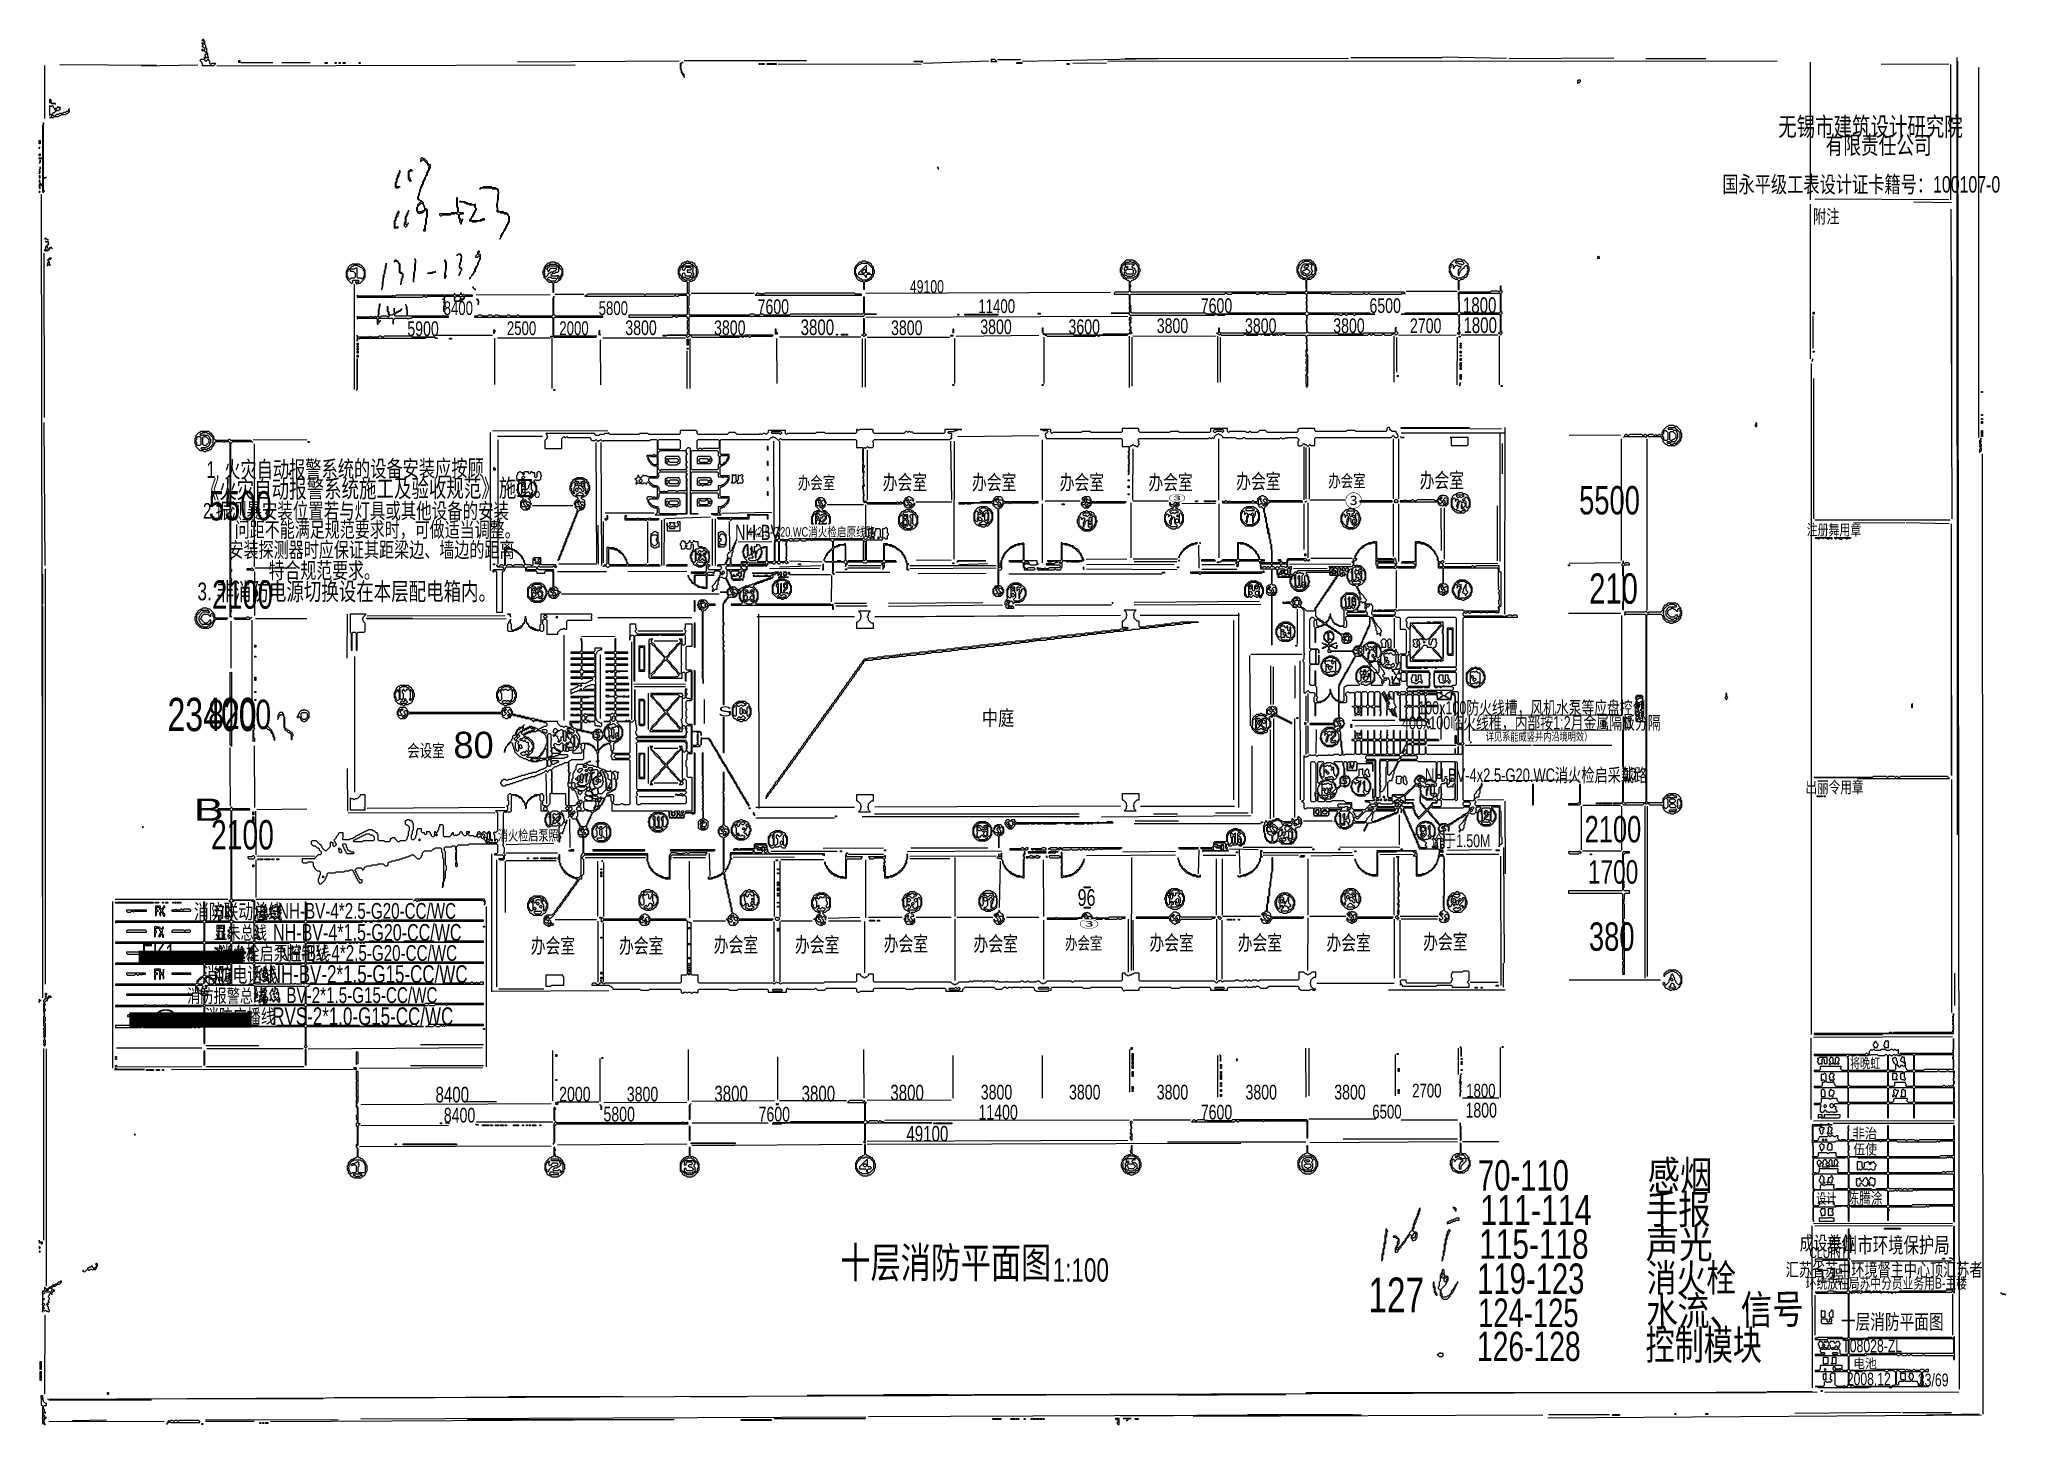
# Model space of a CAD drawing. Extents: x 10 to 1971, y 11 to 1392.
import ezdxf

# ---------------------------------------------------------------- set-up
doc = ezdxf.new("R2010")
doc.units = 0
for name, color, linetype, lineweight in [('OCR_TEXT', 6, 'Continuous', 0), ('TEXT_FALLBACK_OUTLINE', 2, 'Continuous', 0), ('TRACE_CURVE', 6, 'Continuous', 0), ('TRACE_STRAIGHT', 5, 'Continuous', 0), ('TRACE_TEXT_SYMBOL', 6, 'Continuous', 0)]:
    doc.layers.add(name, color=color, linetype=linetype, lineweight=lineweight)
doc.styles.add('wqy-unicode', font='wqy-unicode.lff')

msp = doc.modelspace()

# ---------------------------------------------------------------- texts
at = {"layer": 'OCR_TEXT', "color": 6, "style": 'wqy-unicode'}
for s, height, width, p in [('无锡市建筑设计研究院', 18.73, 0.72, (1744.2, 1295.6)), ('有限责任公司', 17.95, 0.72, (1791.4, 1277.6)), ('国永平级工表设计证卡籍号：100107-0', 16.463, 0.72, (1688.4, 1239.2)), ('附注', 13.5, 0.72, (1778.8, 1208.7)), ('49100', 12.69, 0.72, (878.2, 1139.2)), ('8400', 13.67, 0.72, (413.2, 1117.2)), ('5800', 13.67, 0.72, (567.8, 1117.2)), ('7600', 14.64, 0.72, (726.3, 1118.2)), ('11400', 13.67, 0.72, (946.5, 1119.2)), ('7600', 14.64, 0.72, (1168.3, 1119.2)), ('6500', 14.64, 0.72, (1336.5, 1119.2)), ('1800', 15.62, 0.72, (1429.7, 1119.2)), ('5900', 14.64, 0.72, (377, 1096.2)), ('2500', 13.67, 0.72, (476.3, 1097.2)), ('2000', 13.67, 0.72, (528.6, 1097.2)), ('3800', 14.64, 0.72, (594.4, 1097.2)), ('3800', 14.64, 0.72, (682.9, 1097.2)), ('3800', 15.62, 0.72, (769.2, 1097.2)), ('3800', 14.64, 0.72, (859.4, 1097.2)), ('3800', 14.64, 0.72, (948.4, 1098.2)), ('3600', 14.64, 0.72, (1036.4, 1098.2)), ('3800', 14.64, 0.72, (1124.4, 1099.2)), ('3800', 14.64, 0.72, (1212.4, 1099.2)), ('3800', 14.64, 0.72, (1300.4, 1099.2)), ('2700', 14.64, 0.72, (1376.9, 1099.2)), ('1800', 15.62, 0.72, (1430.2, 1099.2)), ('办会室', 15.03, 0.72, (1203.6, 943.9)), ('办会室', 15.03, 0.72, (1386.6, 944.9)), ('5500', 29.28, 0.72, (178.9, 912.4)), ('办会室', 12.65, 0.72, (766.4, 943.6)), ('办会室', 15.03, 0.72, (851.1, 942.9)), ('办会室', 15.03, 0.72, (940.1, 942.9)), ('办会室', 15.03, 0.72, (1027.6, 942.9)), ('办会室', 15.03, 0.72, (1116.1, 942.9)), ('办会室', 12.65, 0.72, (1295.4, 945.6)), ('5500', 28.31, 0.72, (1545.6, 918.4)), ('2.振测暴安装位置若与灯具或其他设备的安装', 15.679, 0.72, (173.2, 914.1)), ('③', 6.39, 1.989909, (1136, 931.3)), ('③', 12.8, 0.994955, (1312, 925.6)), ('问距不能满足规范要求时，可做适当调整。', 15.228, 0.72, (204.9, 895.6)), ('NH-BV', 15.07, 0.72, (703.8, 893)), ('4x2.5-G20.WC消火检启原线路', 9.49, 0.72, (716.3, 896.2)), ('注册舞用章', 11.07, 0.72, (1772.6, 897.5)), ('安装探测器时应保证其距梁边、墙边的距离', 15.293, 0.72, (198.6, 875.5)), ('特合规范要求。', 16.13, 0.72, (238.7, 854.5)), ('3. 非消防电源切换设在本层配电箱内。', 17.738, 0.72, (167.7, 832.8)), ('2100', 28.31, 0.72, (182.3, 824.4)), ('210', 30.26, 0.72, (1555.6, 829.4)), ('23400', 33.19, 0.72, (137.8, 702.4)), ('8200', 29.28, 0.72, (178.4, 704.4)), ('S', 9.77, 1.587931, (687, 717.1)), ('100x100防火线槽，风机水泵等应盘控创', 12.999, 0.72, (1385.1, 719.2)), ('中庭', 14.96, 0.790901, (950, 708)), ('400x100临火线椎，内部按1:2月金属隔板分隔', 13.055, 0.72, (1368.9, 704.2)), ('会设室', 12.65, 0.72, (376.9, 676.6)), ('80', 26.36, 1.023255, (423, 675.4)), ('详见系能威竖并内沿境明效）', 8.108, 0.72, (1452.5, 692.8)), ('NH-BV-4x2.5-G20.WC消火检启采载路', 13.386, 0.72, (1391.9, 651.8)), ('出丽令用章', 11.81, 0.72, (1771.3, 640.6)), ('B', 22.1, 1.525614, (164, 613)), ('2100', 29.28, 0.72, (181.2, 584.4)), ('2100', 26.36, 0.72, (1551.1, 591.4)), ('消火检启泵照', 10.28, 0.72, (467.3, 593.3)), ('价于1.50M', 12.71, 0.72, (1398, 586.7)), ('1700', 23.43, 0.72, (1554.4, 550.3)), ('消防联动总线', 15.03, 0.72, (164.2, 515)), ('NH-BV-4*2.5-G20-CC/WC', 15.725, 0.72, (248.1, 515.3)), ('96', 16.61, 0.72, (1045.5, 528.2)), ('显未总线', 13.44, 0.72, (184.2, 494.8)), ('NH-BV-4*1.5-G20-CC/WC', 16.65, 0.72, (243.1, 493.4)), ('③', 7.3, 1.989909, (1047, 506.3)), ('380', 28.31, 0.72, (1555.4, 483.4)), ('办会室', 15.03, 0.72, (500.1, 480.9)), ('办会室', 15.03, 0.72, (588.1, 480.9)), ('办会室', 15.03, 0.72, (682.6, 481.9)), ('办会室', 15.03, 0.72, (763.6, 481.9)), ('办会室', 15.03, 0.72, (852.1, 482.9)), ('办会室', 15.03, 0.72, (941.6, 482.9)), ('办会室', 12.65, 0.72, (1032.9, 484.6)), ('办会室', 15.03, 0.72, (1117.1, 483.9)), ('办会室', 15.03, 0.72, (1205.1, 483.9)), ('办会室', 15.03, 0.72, (1293.6, 483.9)), ('办会室', 15.03, 0.72, (1390.1, 484.9)), ('一', 116.1, 0.72, (104, 415.2)), ('FK1-', 19.08, 0.72, (112, 471)), ('消火栓启泵控制线', 14.17, 0.72, (188, 473.9)), ('NH-BV-4*2.5-G20-CC/WC', 15.725, 0.72, (249.1, 473.3)), ('消防电话线', 15.03, 0.72, (173.2, 452)), ('NH-BV-2*1.5-G15-CC/WC', 17.575, 0.72, (238.7, 451.4)), ('消防报警总线', 13.39, 0.72, (157.4, 431.8)), ('BV-2*1.5-G15-CC/WC', 15.725, 0.72, (256.4, 431.3)), ('一', 135.5, 0.72, (93.9, 342.4)), ('G', 13.7, 1.537563, (125, 411.2)), ('消防广播线', 14.24, 0.72, (175, 410.9)), ('RVS-2*1.0-G15-CC/WC', 17.575, 0.72, (242.3, 409.4)), ('将晚虹', 10.24, 0.72, (1815.7, 366.3)), ('8400', 15.62, 0.72, (405.1, 332.2)), ('2000', 14.64, 0.72, (528.4, 333.2)), ('3800', 14.64, 0.72, (595.9, 333.2)), ('3800', 15.62, 0.72, (683.2, 333.2)), ('3800', 15.62, 0.72, (770.2, 333.2)), ('3800', 15.62, 0.72, (858.7, 334.2)), ('3800', 14.64, 0.72, (948.9, 335.2)), ('3800', 14.64, 0.72, (1036.9, 335.2)), ('3800', 14.64, 0.72, (1124.4, 335.2)), ('3800', 14.64, 0.72, (1212.9, 335.2)), ('3800', 14.64, 0.72, (1301.4, 335.2)), ('2700', 13.67, 0.72, (1379.1, 337.2)), ('1800', 13.67, 0.72, (1433, 337.2)), ('8400', 14.64, 0.72, (413.4, 312.2)), ('5800', 14.64, 0.72, (572.6, 313.2)), ('7600', 14.64, 0.72, (727.3, 313.2)), ('11400', 14.64, 0.72, (946.6, 315.2)), ('7600', 14.64, 0.72, (1168.3, 315.2)), ('6500', 13.67, 0.72, (1339.3, 316.2)), ('1800', 14.64, 0.72, (1432.3, 317.2)), ('49100', 15.62, 0.72, (874.7, 293.2)), ('非治', 10.33, 0.886541, (1818, 296.3)), ('70-110', 30.26, 0.72, (1444.7, 244.4)), ('感烟', 29.26, 0.807485, (1614, 244.7)), ('伍使', 10.33, 0.844187, (1819, 280.3)), ('111-114', 29.97, 0.755514, (1447, 210)), ('手报', 29.13, 0.815469, (1612, 211)), ('设计', 10.28, 0.723458, (1782, 231.4)), ('陈腾涂', 11.86, 0.72, (1813.2, 230.6)), ('115-118', 29.28, 0.759177, (1446, 176.4)), ('声光', 28.35, 0.865567, (1612, 176.9)), ('成设单位', 14.11, 0.72, (1765.6, 184.9)), ('泰州市环境保护局', 15.61, 0.72, (1792.5, 182.2)), ('十层消防平面图', 30.57, 0.72, (809, 157.3)), ('1:100', 23.28, 0.72, (1020.6, 153.5)), ('CLUINT', 10.75, 0.72, (1775.3, 177.1)), ('127', 34.65, 0.72, (1335.4, 123)), ('119-123', 30.29, 0.72, (1443.9, 141.4)), ('消火栓', 27.68, 0.786438, (1613, 143.5)), ('汇苏省苏中环境督主中心顶汇苏者', 13.328, 0.72, (1751.6, 158.8)), ('环统放在局苏中分员业务用B-主楼', 10.928, 0.72, (1771.6, 146.6)), ('工程', 12.08, 0.821304, (1782, 153.5)), ('124-125', 28.34, 0.72, (1444.9, 108.4)), ('十层消防平面图', 14.9, 0.72, (1806.7, 106.1)), ('126-128', 29.28, 0.72, (1443.7, 74.4)), ('控制模块', 29.52, 0.72, (1611.9, 75.7)), ('T08028-ZL', 12.69, 0.72, (1808, 83.2)), ('2008.12', 12.59, 0.72, (1812.6, 50.3)), ('电池', 9.57, 0.898089, (1819, 67.2)), ('33/69', 12.7, 0.72, (1883.4, 49.2))]:
    msp.add_text(s, height=height, dxfattribs=dict(at, width=width)).set_placement(p)
for s, height, rotation, width, p in [('1. 火灾自动报警系统的设备安装应按顾', 16.473, 0.3265, 0.72, (176.8, 954.8)), ('《火灾自动报警系统施工及验收规范》施工。', 17.746, 0.2872, 0.72, (172, 934.4)), ('水流、信号', 29.31, 1.1052, 0.786617, (1612.8, 108.8))]:
    msp.add_text(s, height=height, rotation=rotation, dxfattribs=dict(at, width=width)).set_placement(p)

# ---------------------------------------------------------------- linework, layer by layer
at = {"layer": 'TEXT_FALLBACK_OUTLINE', "color": 2}
for points in [[(1052, 936), (1051, 935), (1050, 935), (1050, 933), (1051, 933), (1052, 932), (1052, 931), (1055, 931), (1054, 932), (1055, 933), (1057, 933), (1058, 932), (1058, 931), (1063, 931), (1060, 931), (1059, 932), (1059, 933), (1058, 934), (1058, 935), (1057, 936)], [(1050, 931), (1051, 931), (1051, 930), (1050, 930)], [(1051, 933), (1052, 934), (1053, 933), (1052, 932)], [(1052, 934), (1053, 935), (1054, 935), (1055, 934), (1054, 933), (1053, 933)], [(608, 513), (609, 512), (609, 511), (611, 509), (616, 509), (617, 510), (618, 510), (618, 511), (619, 512), (619, 513), (618, 513), (617, 512), (616, 513), (614, 513), (613, 512), (612, 512), (611, 511), (610, 512), (610, 513)], [(614, 511), (615, 512), (616, 511), (615, 510)]]:
    msp.add_lwpolyline(points, close=True, dxfattribs=at)
at = {"layer": 'TRACE_CURVE', "color": 6}
for points in [[(14, 1309), (14, 1307), (13, 1306), (13, 1248), (12, 1247), (11, 1248), (11, 1249), (10, 1250), (11, 1251), (10, 1252), (10, 1250), (11, 1249), (11, 1248), (10, 1247), (10, 1244), (11, 1243), (11, 1245), (10, 1246), (11, 1247), (12, 1247), (13, 1246), (13, 1240), (14, 1239), (14, 1240), (15, 1241), (14, 1242), (14, 1253), (15, 1254), (16, 1254), (17, 1255), (16, 1254), (15, 1254), (14, 1255)], [(391, 1229), (393, 1227), (393, 1226), (394, 1225), (394, 1222), (393, 1221), (392, 1221), (391, 1220), (388, 1220), (387, 1221), (387, 1225)], [(649, 1164), (650, 1165), (651, 1164), (651, 1163), (652, 1162), (653, 1162), (654, 1163), (654, 1164), (655, 1165), (659, 1165), (660, 1164), (660, 1163), (659, 1162), (656, 1162), (656, 1160), (659, 1160), (661, 1158), (659, 1156), (655, 1156), (654, 1157), (654, 1158), (653, 1159), (652, 1159), (651, 1158), (651, 1157), (650, 1156), (649, 1157), (649, 1158), (648, 1159), (648, 1161), (649, 1162)], [(650, 1165), (651, 1166), (652, 1165), (651, 1164)], [(651, 1166), (652, 1167), (653, 1166), (652, 1165)], [(654, 1168), (655, 1169), (659, 1169), (660, 1168), (661, 1168), (662, 1167), (661, 1166), (653, 1166), (652, 1167), (653, 1168)], [(661, 1166), (662, 1167), (663, 1166), (662, 1165)], [(662, 1165), (663, 1166), (665, 1164), (665, 1157), (663, 1155), (662, 1156), (662, 1157), (663, 1158), (662, 1159), (662, 1160), (661, 1161), (662, 1162)], [(1092, 1168), (1093, 1167), (1093, 1165), (1092, 1164), (1092, 1162), (1094, 1162), (1095, 1163), (1100, 1163), (1101, 1162), (1101, 1159), (1100, 1158), (1095, 1158), (1094, 1159), (1094, 1160), (1092, 1160), (1092, 1158), (1091, 1157), (1090, 1158), (1090, 1160), (1089, 1161), (1089, 1162), (1090, 1163), (1090, 1166)], [(1091, 1157), (1092, 1158), (1093, 1157), (1092, 1156)], [(1102, 1168), (1103, 1169), (1105, 1167), (1105, 1166), (1106, 1165), (1106, 1159), (1105, 1158), (1105, 1157), (1103, 1155), (1102, 1155), (1101, 1154), (1094, 1154), (1092, 1156), (1093, 1157), (1094, 1157), (1095, 1156), (1100, 1156), (1101, 1157), (1102, 1157), (1103, 1158), (1103, 1159), (1104, 1160), (1104, 1161), (1103, 1162), (1103, 1163), (1102, 1164), (1101, 1164), (1100, 1165), (1100, 1166), (1101, 1167), (1102, 1167)], [(1092, 1168), (1093, 1169), (1094, 1168), (1093, 1167)], [(1097, 1170), (1098, 1171), (1099, 1170), (1102, 1170), (1103, 1169), (1102, 1168), (1094, 1168), (1093, 1169), (1094, 1170)], [(1094, 1165), (1095, 1166), (1096, 1165), (1095, 1164)], [(1271, 1170), (1272, 1171), (1276, 1171), (1277, 1170), (1278, 1170), (1279, 1169), (1278, 1168), (1271, 1168), (1269, 1166), (1269, 1165), (1268, 1164), (1268, 1160), (1269, 1159), (1269, 1158), (1270, 1158), (1271, 1157), (1273, 1157), (1274, 1156), (1275, 1156), (1276, 1157), (1277, 1157), (1278, 1158), (1279, 1158), (1280, 1157), (1278, 1155), (1277, 1155), (1276, 1154), (1271, 1154), (1269, 1156), (1268, 1156), (1267, 1157), (1267, 1158), (1266, 1159), (1266, 1160), (1265, 1161), (1265, 1163), (1266, 1164), (1266, 1166), (1270, 1170)], [(1272, 1162), (1273, 1163), (1275, 1163), (1277, 1161), (1277, 1160), (1275, 1158), (1273, 1158), (1272, 1159), (1271, 1159), (1270, 1160), (1270, 1161), (1271, 1162)], [(1273, 1167), (1275, 1167), (1276, 1166), (1274, 1164), (1272, 1164), (1271, 1165)], [(1278, 1168), (1279, 1169), (1280, 1168), (1279, 1167)], [(1279, 1167), (1280, 1168), (1282, 1166), (1282, 1159), (1280, 1157), (1279, 1158), (1279, 1160), (1280, 1161), (1279, 1162), (1279, 1163), (1278, 1164), (1279, 1165)], [(650, 1155), (651, 1156), (652, 1155), (651, 1154)], [(651, 1154), (652, 1155), (654, 1155), (655, 1154), (658, 1154), (659, 1155), (661, 1155), (662, 1154), (661, 1153), (660, 1153), (659, 1152), (654, 1152), (653, 1153), (652, 1153)], [(661, 1155), (662, 1156), (663, 1155), (662, 1154)], [(1192, 1138), (1193, 1139), (1194, 1139), (1195, 1138), (1199, 1138), (1200, 1139), (1223, 1139), (1224, 1138), (1226, 1138), (1227, 1139), (1230, 1139), (1231, 1138), (1232, 1139), (1235, 1139), (1236, 1138), (1253, 1138), (1254, 1139), (1272, 1139), (1274, 1137), (1274, 1135), (1273, 1134), (1274, 1133), (1274, 1131), (1273, 1130), (1274, 1129), (1273, 1128), (1274, 1127), (1274, 1124), (1273, 1123), (1274, 1122), (1274, 1121), (1272, 1119), (1196, 1119), (1195, 1118), (1184, 1118), (1183, 1119), (1182, 1119), (1181, 1118), (1174, 1118), (1173, 1119), (1100, 1119), (1099, 1120), (1099, 1121), (1098, 1122), (1099, 1123), (1099, 1124), (1098, 1125), (1099, 1126), (1098, 1127), (1098, 1137), (1099, 1138)], [(740, 1000), (741, 1001), (749, 1001), (750, 1000), (750, 999), (749, 998), (748, 999), (741, 999)], [(167, 995), (168, 996), (170, 996), (171, 995), (171, 988), (170, 987), (168, 987), (167, 988), (167, 990), (166, 991), (166, 992), (167, 993)], [(172, 999), (173, 1000), (177, 1000), (178, 999), (179, 999), (183, 995), (183, 988), (179, 984), (178, 984), (177, 983), (172, 983), (171, 984), (172, 985), (176, 985), (177, 986), (178, 986), (180, 988), (180, 989), (181, 990), (181, 993), (180, 994), (180, 995), (178, 997), (175, 997), (174, 998), (173, 997), (171, 997), (170, 998), (171, 999)], [(173, 995), (174, 996), (176, 996), (179, 993), (179, 990), (176, 987), (174, 987), (173, 988)], [(627, 992), (628, 993), (648, 993), (649, 992), (649, 984), (648, 983), (628, 983), (627, 984)], [(629, 982), (654, 982), (655, 981), (655, 964), (654, 963), (630, 963), (629, 962), (627, 964), (627, 980)], [(660, 981), (661, 982), (686, 982), (687, 981), (687, 977), (688, 976), (688, 969), (687, 968), (687, 964), (686, 963), (661, 963), (660, 964)], [(666, 992), (667, 993), (687, 993), (688, 992), (688, 985), (687, 984), (672, 984), (671, 983), (670, 984), (668, 984), (667, 983), (666, 984)], [(619, 977), (620, 976), (625, 976), (626, 975), (626, 969), (625, 968), (623, 968), (618, 973), (618, 974), (617, 975)], [(629, 961), (654, 961), (655, 960), (655, 943), (654, 942), (647, 942), (646, 941), (645, 942), (637, 942), (636, 941), (634, 941), (633, 942), (632, 941), (629, 941), (628, 942), (628, 945), (626, 947), (623, 947), (618, 952), (618, 954), (619, 955), (627, 955), (627, 956), (628, 957), (627, 958), (627, 959)], [(660, 960), (661, 961), (686, 961), (687, 960), (687, 956), (691, 956), (692, 955), (693, 956), (696, 956), (697, 955), (697, 954), (696, 953), (696, 952), (692, 948), (691, 948), (690, 947), (687, 947), (687, 943), (686, 942), (661, 942), (660, 943)], [(689, 976), (690, 977), (696, 977), (697, 976), (697, 975), (696, 974), (696, 973), (695, 972), (695, 971), (694, 970), (693, 970), (691, 968), (690, 968), (689, 969)], [(543, 951), (544, 950), (544, 946), (543, 945), (543, 942), (542, 941), (541, 942), (541, 944), (540, 945), (540, 946), (541, 947), (541, 949)], [(546, 953), (547, 954), (551, 954), (552, 953), (553, 953), (554, 952), (553, 951), (550, 951), (550, 950), (549, 949), (548, 950), (548, 951), (545, 951), (544, 952), (545, 953)], [(545, 949), (546, 950), (547, 949), (547, 948), (546, 947), (545, 948)], [(545, 944), (546, 945), (547, 944), (547, 942), (546, 941), (545, 942)], [(548, 947), (549, 948), (553, 944), (553, 942), (552, 941), (551, 942), (551, 943), (550, 944), (549, 944), (548, 945)], [(551, 949), (552, 950), (553, 949), (553, 947), (552, 946), (551, 947)], [(554, 950), (555, 951), (557, 949), (557, 947), (558, 946), (558, 945), (557, 944), (557, 942), (556, 941), (555, 942), (555, 944), (554, 945)], [(610, 954), (611, 953), (611, 951), (610, 950), (608, 952)], [(542, 940), (543, 941), (544, 940), (543, 939)], [(549, 941), (550, 940), (551, 940), (553, 938), (552, 937), (546, 937), (545, 938), (546, 939), (547, 939)], [(545, 930), (546, 931), (547, 930), (547, 929), (549, 927), (548, 926), (546, 926), (545, 927)], [(546, 931), (547, 932), (548, 931), (547, 930)], [(547, 932), (548, 933), (549, 932), (548, 931)], [(548, 925), (549, 926), (550, 926), (551, 925), (550, 924), (549, 924)], [(549, 930), (550, 931), (552, 931), (554, 929), (554, 928), (553, 927), (552, 928), (551, 928)], [(552, 928), (553, 927), (553, 926), (552, 925), (551, 925), (550, 926)], [(554, 940), (555, 941), (556, 940), (555, 939)], [(628, 939), (629, 940), (654, 940), (655, 939), (655, 920), (654, 919), (629, 919), (628, 920), (628, 924), (627, 925), (627, 926), (624, 926), (623, 927), (622, 927), (618, 931), (618, 933), (619, 934), (627, 934), (627, 935), (628, 936)], [(873, 932), (874, 933), (875, 932), (875, 931), (877, 929), (875, 927), (873, 929)], [(874, 933), (875, 934), (876, 934), (877, 933), (876, 932), (875, 932)], [(877, 927), (878, 928), (879, 928), (880, 927), (879, 926), (878, 926)], [(879, 928), (880, 929), (881, 928), (880, 927)], [(962, 932), (963, 933), (964, 932), (964, 931), (965, 931), (966, 930), (966, 929), (965, 928), (963, 928), (962, 929)], [(963, 933), (964, 934), (965, 933), (964, 932)], [(965, 934), (966, 935), (967, 934), (966, 933)], [(966, 927), (967, 928), (968, 928), (969, 927), (968, 926), (967, 926)], [(967, 932), (968, 933), (970, 933), (971, 932), (971, 929), (970, 928), (969, 929), (969, 930), (968, 930), (967, 931)], [(968, 928), (969, 929), (970, 928), (969, 927)], [(1226, 933), (1227, 934), (1228, 933), (1228, 932), (1230, 930), (1229, 929), (1228, 929), (1227, 928), (1226, 929)], [(1227, 934), (1228, 935), (1229, 934), (1228, 933)], [(1230, 928), (1231, 929), (1232, 929), (1233, 928), (1232, 927), (1231, 927)], [(1231, 933), (1232, 934), (1233, 934), (1234, 933), (1234, 932), (1235, 931), (1234, 930), (1233, 930), (1231, 932)], [(1232, 929), (1233, 930), (1234, 929), (1233, 928)], [(475, 883), (476, 884), (480, 884), (481, 883), (483, 883), (485, 881), (486, 881), (491, 876), (491, 875), (493, 873), (493, 871), (494, 870), (494, 868), (493, 867), (492, 868), (484, 868), (483, 867), (482, 867), (481, 868), (477, 868), (476, 867), (475, 868)], [(654, 887), (655, 888), (656, 887), (655, 886)], [(663, 882), (664, 883), (665, 882), (664, 881)], [(667, 884), (668, 885), (671, 885), (672, 884), (673, 884), (674, 883), (673, 882), (672, 882), (671, 881), (670, 881), (669, 882), (668, 882), (667, 881), (667, 880), (666, 879), (665, 880), (665, 882), (664, 883), (665, 884)], [(714, 886), (715, 887), (716, 887), (717, 886), (716, 885), (716, 882), (717, 881), (716, 880), (716, 879), (717, 878), (716, 877), (716, 876), (715, 875), (713, 877), (713, 879), (712, 880), (712, 881), (713, 882), (713, 884), (714, 885)], [(728, 884), (729, 884), (730, 883), (730, 879), (729, 878), (729, 877), (728, 876), (728, 875), (726, 873), (725, 873), (724, 872), (719, 872), (717, 874), (718, 875), (722, 875), (722, 876), (721, 877), (721, 879), (723, 881), (724, 880), (724, 875), (725, 875), (725, 879), (726, 880), (726, 882)], [(733, 885), (734, 886), (735, 885), (735, 872), (734, 871), (727, 871), (726, 872), (730, 876), (730, 878), (731, 879), (731, 882), (730, 883), (730, 884), (731, 885)], [(744, 897), (745, 898), (746, 898), (747, 897), (747, 894), (746, 893), (745, 893), (744, 894)], [(744, 891), (745, 892), (746, 892), (747, 891), (747, 872), (746, 871), (745, 871), (744, 872)], [(750, 893), (751, 892), (754, 892), (755, 891), (755, 890), (754, 889), (754, 888), (755, 887), (755, 876), (754, 875), (755, 874), (755, 873), (753, 871), (749, 871), (748, 872), (748, 891)], [(800, 883), (801, 882), (801, 872), (800, 871), (794, 871), (793, 872), (793, 874), (794, 875), (794, 876), (796, 878), (796, 879)], [(802, 892), (803, 893), (831, 893), (832, 892), (832, 873), (831, 872), (817, 872), (816, 871), (814, 873), (814, 889), (813, 889), (812, 888), (807, 888), (806, 887), (805, 887), (804, 886), (803, 886), (802, 887)], [(808, 887), (809, 888), (813, 888), (814, 887), (814, 873), (812, 871), (810, 871), (809, 872), (806, 872), (805, 871), (803, 871), (802, 872), (802, 884), (804, 886), (806, 886), (807, 887)], [(832, 891), (833, 892), (834, 891), (834, 873), (833, 872), (832, 873)], [(838, 895), (839, 896), (840, 895), (839, 894)], [(841, 895), (842, 896), (843, 895), (842, 894)], [(846, 895), (847, 896), (848, 895), (847, 894)], [(1206, 889), (1207, 890), (1208, 889), (1212, 889), (1213, 888), (1214, 888), (1215, 887), (1216, 887), (1218, 885), (1219, 885), (1223, 881), (1223, 880), (1225, 878), (1225, 877), (1226, 876), (1226, 875), (1227, 874), (1226, 873), (1207, 873), (1206, 874)], [(496, 865), (497, 866), (505, 866), (506, 865), (506, 864), (505, 863), (497, 863), (496, 864)], [(503, 873), (504, 874), (505, 873), (504, 872)], [(504, 870), (505, 871), (507, 871), (508, 870), (507, 869), (505, 869)], [(507, 873), (508, 874), (509, 874), (510, 873), (510, 872), (509, 871)], [(508, 869), (509, 870), (510, 869), (509, 868)], [(663, 882), (664, 881), (664, 871), (663, 870), (661, 872), (661, 874), (660, 875), (660, 877), (661, 878), (661, 880)], [(665, 878), (666, 879), (667, 878), (668, 878), (669, 877), (667, 875), (667, 873), (666, 872), (665, 873)], [(667, 871), (668, 871), (669, 870), (670, 871), (671, 871), (672, 870), (673, 870), (674, 869), (673, 868), (672, 868), (671, 867), (668, 867), (667, 868), (666, 868), (665, 869)], [(668, 879), (669, 880), (670, 879), (669, 878)], [(670, 877), (671, 878), (674, 875), (674, 873), (673, 872), (672, 873), (672, 874), (671, 874), (669, 872), (668, 873), (668, 874), (670, 876)], [(672, 879), (673, 880), (674, 879), (673, 878)], [(673, 870), (674, 871), (675, 870), (674, 869)], [(674, 881), (675, 882), (676, 881), (675, 880)], [(675, 880), (676, 881), (677, 880), (677, 879), (678, 878), (678, 874), (677, 873), (677, 872), (676, 871), (675, 872), (675, 875), (674, 876), (674, 878), (675, 879)], [(674, 871), (675, 872), (676, 871), (675, 870)], [(697, 874), (698, 875), (699, 874), (699, 869), (698, 868), (696, 868), (695, 869), (695, 870), (696, 871), (696, 872), (697, 873)], [(695, 866), (696, 867), (709, 867), (710, 866), (710, 864), (709, 863), (696, 863), (695, 864)], [(713, 870), (714, 871), (715, 870), (715, 869), (714, 868), (711, 868), (710, 869), (711, 870)], [(710, 866), (711, 867), (714, 867), (715, 866), (715, 864), (714, 863), (712, 863), (710, 865)], [(716, 870), (717, 871), (718, 870), (734, 870), (735, 869), (734, 868), (717, 868), (716, 869)], [(723, 881), (724, 882), (725, 881), (724, 880)], [(967, 867), (968, 868), (969, 867), (969, 866), (968, 865), (967, 866)], [(992, 870), (993, 871), (996, 871), (997, 870), (996, 869), (993, 869)], [(1228, 868), (1229, 869), (1238, 869), (1239, 868), (1239, 867), (1237, 865), (1236, 866), (1235, 866), (1234, 865), (1233, 866), (1231, 866), (1230, 865), (1228, 867)], [(1239, 868), (1240, 869), (1247, 869), (1248, 868), (1248, 867), (1246, 865), (1245, 866), (1244, 866), (1243, 865), (1242, 865), (1241, 866), (1240, 866), (1239, 867)], [(1245, 863), (1246, 864), (1251, 864), (1252, 863), (1251, 862), (1248, 862), (1247, 861), (1247, 860), (1246, 859), (1245, 860)], [(1248, 868), (1249, 869), (1253, 869), (1254, 868), (1254, 866), (1253, 865), (1252, 866), (1249, 866), (1248, 867)], [(1252, 862), (1253, 863), (1254, 863), (1255, 862), (1255, 860), (1254, 859), (1253, 859), (1252, 860)], [(1255, 864), (1256, 865), (1257, 864), (1257, 859), (1256, 858), (1255, 859)], [(1297, 864), (1298, 865), (1300, 865), (1301, 864), (1300, 863), (1299, 863), (1299, 862), (1298, 861), (1297, 862)], [(1301, 864), (1302, 865), (1303, 865), (1305, 863), (1305, 862), (1304, 861), (1303, 862), (1302, 862), (1301, 863)], [(1305, 864), (1306, 865), (1307, 865), (1308, 864), (1307, 863), (1307, 860), (1308, 859), (1307, 858), (1306, 858), (1305, 859)], [(1307, 862), (1308, 863), (1309, 863), (1310, 862), (1310, 861), (1309, 860), (1308, 860), (1307, 861)], [(1309, 864), (1310, 865), (1311, 865), (1312, 864), (1312, 863), (1311, 862)], [(1313, 864), (1314, 865), (1315, 865), (1316, 864), (1315, 863), (1315, 862), (1314, 861), (1313, 862)], [(1318, 864), (1319, 863), (1319, 862), (1318, 861), (1319, 860), (1319, 853), (1318, 852), (1317, 852), (1316, 853), (1316, 854), (1315, 855), (1315, 860), (1316, 861), (1316, 862)], [(1321, 865), (1322, 866), (1327, 866), (1328, 865), (1325, 862), (1324, 862), (1323, 863), (1323, 864), (1323, 863), (1322, 862), (1322, 860), (1323, 859), (1323, 854), (1322, 853), (1321, 853), (1320, 854), (1320, 863), (1319, 864), (1320, 865)], [(1327, 864), (1328, 865), (1329, 864), (1328, 863)], [(1329, 862), (1330, 863), (1332, 861), (1332, 858), (1333, 857), (1332, 856), (1332, 854), (1330, 852), (1329, 853)], [(1344, 872), (1345, 873), (1360, 873), (1361, 872), (1360, 871), (1345, 871)], [(1345, 869), (1346, 870), (1361, 870), (1362, 869), (1362, 867), (1361, 866), (1346, 866), (1345, 867)], [(1406, 869), (1407, 870), (1408, 870), (1410, 868), (1410, 867), (1409, 866), (1407, 866), (1406, 867)], [(500, 846), (501, 845), (501, 836), (500, 835), (498, 837), (498, 844)], [(503, 848), (504, 849), (509, 849), (511, 847), (510, 846), (507, 846), (507, 845), (506, 844), (505, 845), (505, 846), (502, 846), (501, 847), (502, 848)], [(502, 844), (503, 845), (504, 844), (504, 843), (503, 842), (502, 843)], [(505, 843), (506, 844), (507, 843), (507, 841), (506, 840), (505, 841)], [(511, 846), (512, 847), (514, 845), (514, 844), (515, 843), (515, 838), (514, 837), (514, 836), (512, 834), (511, 835), (511, 836), (512, 837), (512, 841), (510, 843), (509, 843), (508, 844), (509, 845), (511, 845)], [(519, 843), (520, 844), (521, 844), (522, 843), (521, 842), (520, 842)], [(521, 844), (522, 845), (523, 845), (524, 844), (523, 843), (522, 843)], [(664, 857), (665, 858), (674, 858), (675, 857), (675, 846), (674, 845), (673, 846), (669, 846), (668, 847), (667, 847), (666, 848), (665, 848), (664, 849)], [(690, 859), (691, 860), (692, 859), (691, 858)], [(691, 861), (692, 862), (693, 861), (693, 860), (692, 859), (691, 860)], [(697, 843), (698, 844), (699, 843), (699, 842), (700, 841), (701, 841), (702, 840), (701, 839), (700, 839), (699, 838), (698, 838), (697, 839)], [(698, 844), (699, 845), (700, 845), (701, 844), (700, 843), (699, 843)], [(700, 861), (701, 862), (707, 862), (708, 861), (706, 859), (705, 859), (706, 858), (705, 857), (704, 857), (703, 858), (703, 859), (701, 857), (700, 858)], [(700, 845), (701, 846), (702, 845), (701, 844)], [(710, 861), (711, 862), (712, 862), (713, 861), (713, 859), (712, 858), (712, 855), (711, 854), (702, 854), (701, 855), (701, 856), (702, 857), (705, 857), (706, 858), (707, 858), (708, 857), (708, 856), (709, 856), (710, 857)], [(703, 844), (704, 844), (706, 842), (706, 840), (705, 839), (703, 841), (702, 841), (701, 842)], [(709, 861), (710, 860), (710, 857), (709, 856), (707, 858), (707, 859)], [(711, 843), (712, 844), (713, 843), (712, 842)], [(717, 846), (718, 847), (719, 846), (721, 846), (723, 844), (722, 843), (720, 843), (719, 842), (719, 841), (718, 840), (717, 841), (717, 842), (716, 843), (713, 843), (712, 844), (713, 845), (714, 845), (715, 846)], [(723, 843), (724, 844), (725, 843), (725, 842), (726, 841), (726, 835), (725, 834), (725, 833), (724, 832), (723, 833), (723, 838), (722, 839), (722, 840), (723, 841)], [(745, 851), (746, 850), (746, 849), (745, 848), (745, 847), (746, 846), (746, 840), (745, 839), (744, 839), (742, 841), (742, 847), (743, 848), (743, 849)], [(747, 852), (748, 853), (753, 853), (755, 851), (754, 850), (753, 850), (752, 849), (752, 846), (753, 846), (754, 845), (752, 843), (752, 841), (751, 840), (750, 841), (750, 850), (749, 849), (749, 840), (748, 839), (747, 840), (747, 849), (745, 851), (746, 852)], [(752, 860), (753, 861), (754, 861), (755, 860), (755, 859), (754, 858), (753, 858), (752, 859)], [(756, 849), (757, 850), (758, 849), (758, 848), (759, 847), (759, 842), (758, 841), (758, 840), (757, 839), (756, 840), (756, 841), (755, 840), (754, 840), (753, 841), (753, 842), (756, 845)], [(753, 848), (754, 849), (755, 848), (755, 846), (754, 845), (753, 846)], [(755, 850), (756, 851), (757, 850), (756, 849)], [(962, 844), (963, 845), (964, 844), (964, 843), (966, 841), (964, 839), (963, 839), (962, 840)], [(963, 845), (964, 846), (965, 846), (966, 845), (965, 844), (964, 844)], [(965, 846), (966, 847), (967, 846), (966, 845)], [(967, 844), (968, 845), (969, 845), (971, 843), (971, 841), (970, 840), (967, 843)], [(1234, 843), (1235, 844), (1236, 844), (1237, 843), (1238, 843), (1239, 842), (1237, 840), (1236, 840), (1235, 841), (1235, 842)], [(1235, 845), (1236, 846), (1237, 845), (1236, 844)], [(1236, 846), (1237, 847), (1238, 846), (1237, 845)], [(1241, 846), (1242, 846), (1243, 845), (1243, 841), (1242, 840), (1241, 841), (1241, 843), (1240, 843), (1239, 844)], [(1249, 859), (1250, 860), (1251, 860), (1252, 859), (1255, 859), (1256, 858), (1256, 857), (1255, 856), (1254, 857), (1249, 857), (1248, 856), (1247, 856), (1246, 857), (1246, 858), (1247, 859)], [(1248, 861), (1249, 862), (1250, 862), (1251, 861), (1250, 860), (1249, 860)], [(1257, 858), (1258, 859), (1259, 858), (1259, 857), (1258, 856), (1257, 857)], [(1261, 858), (1262, 857), (1262, 856), (1261, 855), (1262, 854), (1262, 847), (1261, 846), (1259, 848), (1259, 849), (1258, 850), (1258, 853), (1259, 854), (1259, 856)], [(1261, 858), (1262, 859), (1263, 858), (1262, 857)], [(1268, 846), (1269, 847), (1270, 846), (1271, 846), (1272, 845), (1271, 844), (1270, 844), (1269, 843), (1265, 843), (1264, 844), (1263, 844), (1262, 845), (1263, 846)], [(1266, 860), (1267, 861), (1268, 860), (1270, 860), (1271, 859), (1269, 857), (1269, 848), (1268, 847), (1267, 848), (1267, 857), (1266, 858), (1266, 857), (1265, 856), (1265, 855), (1266, 854), (1266, 848), (1265, 847), (1264, 847), (1263, 848), (1263, 859), (1264, 860)], [(1269, 850), (1270, 851), (1271, 851), (1272, 850), (1272, 849), (1271, 848), (1270, 848), (1269, 849)], [(1271, 846), (1272, 847), (1273, 846), (1272, 845)], [(1272, 857), (1273, 858), (1275, 856), (1275, 853), (1276, 852), (1276, 851), (1275, 850), (1275, 848), (1274, 847), (1273, 848), (1273, 851), (1272, 852)], [(1272, 847), (1273, 848), (1274, 847), (1273, 846)], [(1297, 860), (1298, 861), (1300, 859), (1299, 858), (1298, 858), (1297, 859)], [(1299, 861), (1300, 862), (1302, 862), (1303, 861), (1302, 860), (1300, 860)], [(1303, 860), (1304, 861), (1305, 860), (1305, 859), (1304, 858), (1302, 858), (1301, 859), (1302, 860)], [(1311, 861), (1312, 860), (1312, 859), (1311, 858), (1310, 858), (1309, 859)], [(1324, 852), (1325, 853), (1326, 852), (1327, 852), (1328, 851), (1326, 849), (1321, 849), (1319, 851), (1320, 852)], [(1324, 859), (1325, 860), (1328, 857), (1328, 854), (1327, 853), (1326, 854), (1326, 856), (1325, 855), (1324, 856)], [(1326, 861), (1327, 862), (1328, 861), (1328, 860), (1327, 859), (1326, 860)], [(1406, 846), (1407, 847), (1408, 846), (1408, 844), (1409, 844), (1410, 843), (1408, 841), (1407, 841), (1406, 842)], [(1407, 847), (1408, 848), (1409, 848), (1410, 847), (1409, 846), (1408, 846)], [(1412, 846), (1413, 847), (1414, 846), (1414, 845), (1415, 844), (1414, 843), (1414, 842), (1413, 841), (1412, 842), (1412, 843), (1410, 845), (1411, 846)], [(500, 835), (501, 836), (502, 835), (501, 834)], [(505, 835), (506, 836), (507, 836), (508, 835), (511, 835), (512, 834), (511, 833), (510, 833), (509, 832), (504, 832), (503, 833), (502, 833), (501, 834), (502, 835)], [(502, 840), (503, 841), (505, 839), (505, 838), (503, 836), (502, 837)], [(508, 841), (509, 842), (511, 840), (511, 838), (509, 836), (508, 837), (508, 839), (507, 839), (506, 840), (507, 841)], [(518, 842), (519, 843), (520, 842), (520, 841), (521, 841), (522, 840), (522, 839), (520, 837), (518, 839)], [(522, 837), (523, 838), (524, 838), (525, 837), (524, 836), (523, 836)], [(523, 842), (524, 843), (526, 843), (527, 842), (527, 839), (526, 838), (525, 839), (525, 840), (524, 840), (523, 841)], [(524, 838), (525, 839), (526, 838), (525, 837)], [(669, 833), (667, 831), (667, 829), (666, 828), (667, 827), (667, 826), (668, 825), (668, 824), (669, 824), (671, 822), (671, 764), (672, 763), (671, 762), (671, 755), (672, 754), (672, 750), (672, 822), (673, 823), (674, 823), (677, 826), (677, 827), (678, 828), (684, 828), (684, 829), (678, 829), (676, 831), (676, 832), (675, 832), (674, 833)], [(668, 829), (669, 830), (670, 829), (670, 827), (669, 826), (668, 827)], [(669, 831), (670, 832), (672, 832), (673, 831), (672, 830), (670, 830)], [(669, 825), (670, 826), (672, 826), (673, 825), (672, 824), (670, 824)], [(672, 830), (673, 831), (674, 830), (674, 826), (673, 825), (672, 826), (671, 826), (670, 827), (670, 829), (671, 830)], [(674, 829), (675, 830), (676, 829), (676, 827), (675, 826), (674, 827)], [(703, 839), (704, 840), (705, 839), (705, 838), (704, 837), (702, 837), (701, 838), (702, 839)], [(707, 842), (708, 843), (709, 842), (709, 841), (708, 840), (707, 841)], [(710, 842), (711, 843), (712, 842), (712, 840), (713, 839), (712, 838), (712, 833), (711, 832), (710, 833), (710, 834), (709, 835), (709, 840), (710, 841)], [(711, 832), (712, 833), (713, 832), (712, 831)], [(713, 837), (714, 838), (715, 838), (716, 837), (716, 834), (715, 833), (714, 833), (713, 834)], [(718, 834), (720, 832), (722, 832), (723, 831), (722, 830), (721, 830), (720, 829), (716, 829), (715, 830), (714, 830), (713, 831), (714, 832), (716, 832)], [(714, 841), (715, 842), (716, 841), (716, 840), (715, 839), (714, 840)], [(721, 838), (722, 837), (722, 834), (721, 833), (719, 835), (719, 836)], [(720, 841), (721, 842), (722, 841), (722, 840), (721, 839), (720, 840)], [(722, 832), (723, 833), (724, 832), (723, 831)], [(748, 839), (749, 838), (751, 838), (752, 839), (753, 839), (755, 837), (754, 836), (752, 836), (751, 835), (750, 836), (747, 836), (746, 837)], [(966, 839), (967, 840), (968, 840), (969, 839), (968, 838), (967, 838)], [(968, 840), (969, 841), (970, 840), (969, 839)], [(1238, 839), (1239, 840), (1240, 839), (1239, 838)], [(1239, 840), (1240, 841), (1241, 841), (1242, 840), (1241, 839), (1240, 839)], [(1262, 835), (1264, 835), (1265, 834), (1264, 833), (1263, 833), (1262, 832), (1261, 832), (1260, 833)], [(1260, 831), (1261, 832), (1262, 831), (1262, 830), (1261, 829), (1260, 830)], [(1260, 828), (1261, 829), (1262, 829), (1263, 828), (1264, 828), (1265, 827), (1264, 826), (1262, 826)], [(1262, 832), (1263, 833), (1265, 833), (1266, 832), (1266, 829), (1265, 828), (1263, 828), (1262, 829)], [(1266, 832), (1267, 833), (1268, 832), (1268, 829), (1267, 828), (1266, 829)], [(1310, 836), (1311, 837), (1312, 837), (1313, 836), (1312, 835), (1312, 833), (1313, 832), (1313, 827), (1311, 825), (1309, 827), (1309, 834), (1310, 835)], [(1314, 839), (1320, 839), (1321, 838), (1322, 838), (1323, 837), (1322, 836), (1320, 836), (1319, 835), (1319, 830), (1320, 829), (1319, 828), (1319, 827), (1318, 826), (1317, 827), (1317, 836), (1316, 836), (1316, 835), (1315, 834), (1316, 833), (1316, 827), (1315, 826), (1314, 826), (1313, 827), (1313, 836), (1312, 837)], [(1322, 836), (1323, 837), (1325, 835), (1325, 834), (1326, 833), (1326, 828), (1325, 827), (1325, 826), (1322, 823), (1321, 823), (1320, 822), (1315, 822), (1314, 823), (1313, 823), (1312, 824), (1313, 825), (1318, 825), (1319, 826), (1320, 825), (1321, 825), (1322, 826), (1322, 827), (1323, 828), (1323, 834), (1322, 835)], [(1320, 834), (1321, 835), (1322, 834), (1322, 832), (1321, 831), (1320, 832)], [(1320, 828), (1321, 829), (1322, 828), (1321, 827)], [(1327, 831), (1328, 832), (1329, 831), (1329, 830), (1330, 831), (1331, 831), (1332, 830), (1332, 829), (1333, 828), (1332, 827), (1332, 825), (1333, 824), (1333, 823), (1332, 822), (1325, 822), (1324, 823), (1325, 824), (1325, 825), (1326, 826), (1326, 827), (1327, 828)], [(1326, 835), (1327, 836), (1328, 835), (1328, 834), (1327, 833), (1326, 834)], [(1332, 825), (1333, 826), (1334, 825), (1333, 824)], [(1334, 828), (1335, 829), (1336, 829), (1337, 828), (1335, 826), (1334, 827)], [(1409, 840), (1410, 841), (1411, 841), (1412, 840), (1411, 839), (1410, 839)], [(1411, 841), (1412, 842), (1413, 841), (1412, 840)], [(1635, 828), (1636, 829), (1640, 829), (1641, 828), (1642, 828), (1643, 827), (1642, 826), (1635, 826), (1633, 824), (1633, 823), (1632, 822), (1632, 818), (1635, 815), (1636, 815), (1637, 814), (1640, 814), (1641, 815), (1642, 815), (1643, 814), (1641, 812), (1635, 812), (1633, 814), (1632, 814), (1631, 815), (1631, 816), (1630, 817), (1630, 819), (1629, 820), (1630, 821), (1630, 824), (1634, 828)], [(1637, 824), (1638, 825), (1639, 825), (1640, 824), (1641, 824), (1643, 822), (1644, 822), (1644, 824), (1645, 825), (1646, 824), (1646, 822), (1647, 821), (1647, 820), (1646, 819), (1646, 817), (1645, 816), (1644, 817), (1644, 818), (1642, 818), (1640, 816), (1637, 816), (1634, 819), (1634, 822), (1636, 824)], [(1094, 805), (1095, 806), (1096, 805), (1095, 804)], [(1283, 813), (1284, 814), (1285, 814), (1287, 812), (1288, 812), (1291, 809), (1290, 808), (1289, 808), (1288, 807), (1285, 807), (1284, 808), (1284, 812)], [(1332, 821), (1333, 822), (1334, 821), (1334, 820), (1335, 819), (1334, 818), (1315, 818), (1314, 819), (1314, 820), (1315, 821)], [(1339, 821), (1340, 822), (1361, 822), (1362, 821), (1362, 819), (1361, 818), (1340, 818), (1339, 819)], [(1375, 816), (1422, 816), (1423, 815), (1423, 767), (1422, 766), (1375, 766), (1374, 767), (1374, 777), (1376, 779), (1377, 778), (1377, 772), (1392, 772), (1393, 773), (1394, 772), (1400, 772), (1401, 773), (1402, 772), (1405, 772), (1406, 773), (1407, 772), (1408, 772), (1409, 773), (1410, 772), (1410, 811), (1400, 811), (1399, 810), (1398, 810), (1397, 811), (1394, 811), (1393, 810), (1386, 810), (1385, 811), (1384, 810), (1377, 810), (1377, 805), (1376, 804), (1373, 807), (1374, 808), (1373, 809), (1374, 810), (1374, 811), (1373, 812), (1373, 814)], [(1377, 807), (1378, 808), (1383, 803), (1383, 802), (1389, 796), (1389, 795), (1388, 794), (1386, 794), (1385, 793), (1384, 794), (1383, 794), (1382, 793), (1381, 794), (1380, 793), (1380, 791), (1381, 790), (1381, 789), (1380, 788), (1380, 787), (1381, 787), (1382, 786), (1384, 786), (1384, 787), (1385, 788), (1386, 787), (1386, 786), (1387, 785), (1383, 781), (1383, 780), (1378, 775), (1377, 776)], [(1379, 809), (1380, 810), (1407, 810), (1408, 809), (1405, 806), (1405, 805), (1398, 798), (1398, 797), (1395, 794), (1394, 794), (1393, 793), (1390, 796), (1390, 797), (1382, 805), (1382, 806)], [(1409, 808), (1410, 807), (1410, 804), (1409, 803), (1409, 800), (1410, 799), (1410, 776), (1409, 775), (1406, 778), (1406, 779), (1400, 785), (1401, 786), (1402, 786), (1403, 787), (1403, 789), (1404, 790), (1403, 791), (1403, 794), (1399, 794), (1399, 792), (1398, 791), (1398, 789), (1397, 788), (1396, 789), (1396, 793), (1397, 794), (1397, 795), (1403, 801), (1403, 802)], [(1644, 817), (1645, 816), (1645, 815), (1644, 814), (1643, 814), (1642, 815)], [(619, 789), (620, 790), (625, 785), (625, 784), (633, 776), (633, 774), (631, 772), (631, 771), (625, 765), (625, 764), (620, 759), (619, 760)], [(649, 790), (650, 789), (650, 770), (651, 769), (650, 768), (650, 760), (649, 759), (646, 762), (646, 763), (640, 769), (640, 770), (636, 774), (636, 775), (638, 777), (638, 778), (645, 785), (645, 786)], [(1292, 799), (1293, 800), (1294, 800), (1295, 799), (1295, 794), (1296, 793), (1295, 792), (1294, 792), (1292, 794), (1292, 795), (1291, 796), (1291, 797), (1292, 798)], [(1294, 800), (1295, 801), (1296, 800), (1295, 799)], [(1296, 800), (1297, 801), (1298, 801), (1300, 799), (1300, 798), (1301, 797), (1301, 796), (1300, 795), (1300, 794), (1299, 793), (1298, 794), (1297, 794), (1296, 795)], [(1310, 795), (1311, 796), (1312, 795), (1312, 794), (1311, 793), (1310, 794)], [(1311, 798), (1312, 799), (1315, 799), (1316, 798), (1315, 797), (1313, 797), (1312, 796), (1311, 797)], [(1311, 792), (1312, 793), (1314, 793), (1315, 792), (1315, 791), (1314, 790), (1313, 790)], [(1314, 797), (1315, 797), (1316, 796), (1316, 793), (1315, 792), (1314, 793), (1313, 793), (1312, 794), (1312, 795)], [(1316, 796), (1317, 797), (1318, 796), (1318, 793), (1317, 792), (1316, 793)], [(1322, 785), (1323, 786), (1324, 786), (1325, 785), (1323, 783), (1322, 784)], [(1324, 786), (1325, 787), (1326, 787), (1327, 786), (1326, 785), (1325, 785)], [(1326, 784), (1327, 785), (1328, 785), (1329, 784), (1329, 782), (1328, 781), (1326, 783)], [(1331, 786), (1332, 787), (1333, 786), (1333, 783), (1334, 783), (1334, 784), (1335, 785), (1337, 783), (1336, 782), (1336, 781), (1335, 780), (1335, 775), (1334, 774), (1330, 778), (1330, 779), (1331, 780)], [(1336, 790), (1341, 790), (1342, 789), (1343, 789), (1344, 788), (1343, 787), (1341, 787), (1339, 785), (1338, 786), (1338, 787), (1337, 786), (1336, 786), (1334, 788)], [(1341, 785), (1342, 786), (1343, 785), (1343, 783), (1342, 782), (1341, 782), (1340, 783), (1341, 784)], [(1343, 787), (1344, 788), (1345, 787), (1344, 786)], [(1344, 786), (1345, 787), (1347, 785), (1347, 784), (1348, 783), (1348, 779), (1347, 778), (1347, 777), (1345, 775), (1344, 776)], [(1391, 788), (1393, 788), (1394, 787), (1394, 786), (1398, 786), (1400, 784), (1400, 783), (1408, 775), (1408, 774), (1407, 773), (1380, 773), (1379, 774), (1381, 776), (1381, 777), (1389, 785), (1389, 786)], [(1384, 792), (1385, 793), (1386, 792), (1386, 790), (1387, 789), (1386, 788), (1385, 788), (1384, 789)], [(1389, 794), (1390, 795), (1391, 794), (1390, 793)], [(1390, 791), (1391, 792), (1392, 791), (1391, 790)], [(551, 779), (552, 780), (563, 780), (564, 779), (564, 776), (563, 775), (552, 775), (551, 776)], [(551, 773), (552, 774), (563, 774), (564, 773), (564, 770), (563, 769), (552, 769), (551, 770)], [(551, 767), (552, 768), (563, 768), (564, 767), (564, 763), (563, 762), (553, 762), (551, 764)], [(634, 773), (635, 773), (640, 768), (640, 767), (646, 761), (646, 760), (648, 758), (646, 756), (645, 757), (644, 756), (621, 756), (620, 757), (624, 761), (624, 762), (631, 769), (631, 770)], [(1279, 784), (1282, 784), (1283, 783), (1283, 770), (1282, 769), (1278, 769), (1277, 770), (1277, 782)], [(1328, 777), (1329, 778), (1330, 777), (1330, 776), (1336, 770), (1336, 769), (1338, 767), (1337, 766), (1336, 766), (1335, 767), (1330, 767), (1329, 766), (1328, 766), (1326, 764), (1325, 764), (1325, 763), (1324, 762), (1324, 761), (1323, 760), (1323, 754), (1324, 753), (1324, 752), (1327, 749), (1326, 748), (1314, 748), (1313, 747), (1312, 747), (1311, 746), (1311, 733), (1309, 731), (1308, 732), (1307, 732), (1306, 733), (1306, 747), (1307, 748), (1307, 749), (1308, 750), (1308, 751), (1309, 752), (1309, 753), (1311, 755), (1311, 756), (1312, 757), (1312, 758), (1313, 759), (1313, 760), (1315, 762), (1315, 763), (1316, 764), (1316, 765), (1317, 766), (1317, 767), (1318, 768), (1318, 769), (1320, 771), (1320, 772), (1321, 773), (1321, 774), (1322, 775), (1322, 776), (1323, 777)], [(1321, 783), (1322, 784), (1323, 783), (1324, 783), (1326, 781), (1325, 780), (1324, 780), (1323, 779), (1321, 781)], [(1327, 780), (1328, 781), (1329, 780), (1329, 779), (1328, 778), (1326, 778), (1325, 779), (1326, 780)], [(1329, 765), (1330, 766), (1335, 766), (1336, 765), (1337, 765), (1338, 764), (1337, 763), (1336, 763), (1334, 761), (1333, 762), (1333, 763), (1331, 763), (1331, 762), (1330, 761), (1327, 764), (1328, 765)], [(1339, 784), (1343, 780), (1343, 777), (1342, 776), (1341, 777), (1341, 778), (1340, 779), (1339, 778), (1339, 777), (1341, 775), (1342, 775), (1343, 774), (1342, 773), (1341, 773), (1340, 772), (1337, 772), (1336, 773), (1335, 773), (1334, 774), (1335, 775), (1336, 775), (1336, 779), (1337, 780), (1337, 782)], [(1336, 771), (1337, 772), (1338, 771), (1337, 770)], [(1340, 771), (1341, 772), (1344, 772), (1345, 771), (1345, 769), (1346, 768), (1346, 761), (1345, 760), (1344, 761), (1344, 762), (1339, 767), (1339, 768), (1337, 770), (1338, 771)], [(1345, 773), (1346, 774), (1347, 773), (1347, 772), (1346, 771), (1345, 772)], [(1346, 770), (1347, 771), (1348, 770), (1348, 769), (1347, 768), (1346, 769)], [(1347, 768), (1348, 769), (1351, 766), (1352, 766), (1353, 765), (1355, 765), (1356, 764), (1357, 765), (1358, 765), (1359, 764), (1359, 762), (1360, 762), (1361, 761), (1361, 760), (1363, 758), (1363, 757), (1362, 756), (1362, 755), (1360, 753), (1359, 754), (1359, 757), (1359, 754), (1360, 753), (1359, 752), (1359, 750), (1363, 750), (1364, 749), (1363, 748), (1357, 748), (1356, 749), (1357, 750), (1357, 753), (1356, 754), (1356, 755), (1352, 755), (1350, 757), (1350, 758), (1351, 759), (1352, 759), (1352, 760), (1351, 761), (1351, 762), (1349, 764), (1349, 765), (1347, 767)], [(1349, 779), (1350, 780), (1351, 779), (1351, 777), (1352, 776), (1352, 770), (1350, 768), (1349, 769), (1349, 770), (1348, 771), (1348, 777), (1349, 778)], [(1354, 782), (1355, 783), (1359, 783), (1360, 782), (1361, 782), (1362, 781), (1362, 779), (1361, 778), (1360, 778), (1358, 780), (1357, 780), (1356, 779), (1355, 780), (1354, 780), (1353, 779), (1352, 780), (1352, 781), (1353, 782)], [(1352, 775), (1353, 776), (1354, 776), (1355, 775), (1354, 774), (1354, 773), (1353, 772), (1352, 773)], [(1360, 770), (1361, 769), (1361, 767), (1360, 766), (1358, 766), (1357, 765), (1356, 765), (1355, 766), (1353, 766), (1352, 767), (1354, 769), (1355, 768), (1356, 769), (1357, 769), (1358, 768)], [(1354, 772), (1355, 773), (1356, 772), (1356, 771), (1355, 770), (1354, 771)], [(1363, 778), (1364, 779), (1365, 778), (1365, 770), (1364, 769), (1363, 770)], [(1365, 770), (1366, 771), (1367, 770), (1367, 765), (1366, 764), (1364, 764), (1363, 765), (1363, 766), (1364, 767), (1364, 768), (1365, 769)], [(1375, 781), (1376, 782), (1377, 781), (1376, 780)], [(200, 761), (200, 737), (201, 736), (201, 703), (200, 702), (200, 689), (202, 687), (202, 761), (201, 760)], [(549, 748), (550, 749), (551, 748), (550, 747)], [(552, 760), (553, 761), (563, 761), (564, 760), (564, 757), (563, 756), (552, 756), (551, 757), (551, 758), (552, 759)], [(559, 748), (560, 749), (563, 749), (564, 748), (564, 745), (563, 744), (555, 744), (554, 743), (553, 744), (553, 745), (555, 747), (556, 747), (557, 748)], [(1327, 764), (1328, 763), (1328, 762), (1327, 761), (1327, 760), (1328, 759), (1328, 753), (1327, 752), (1326, 752), (1324, 754), (1324, 760), (1325, 761), (1325, 762)], [(1330, 752), (1332, 752), (1333, 751), (1334, 752), (1338, 752), (1339, 751), (1338, 750), (1337, 750), (1336, 749), (1335, 749), (1334, 748), (1332, 748), (1331, 749), (1329, 749), (1328, 750)], [(1329, 758), (1330, 759), (1331, 759), (1332, 758), (1331, 757), (1331, 756), (1330, 755), (1329, 756)], [(1331, 761), (1332, 762), (1333, 761), (1333, 759), (1332, 758), (1331, 759)], [(1333, 757), (1334, 757), (1335, 756), (1335, 755), (1333, 753), (1332, 753), (1331, 754), (1331, 755)], [(1335, 759), (1336, 760), (1337, 759), (1336, 758)], [(1335, 757), (1336, 758), (1337, 757), (1336, 756)], [(1337, 763), (1338, 764), (1339, 763), (1338, 762)], [(1338, 762), (1339, 763), (1341, 761), (1341, 758), (1342, 757), (1341, 756), (1341, 754), (1340, 753), (1340, 752), (1339, 751), (1338, 752)], [(1342, 760), (1343, 761), (1347, 757), (1347, 756), (1349, 754), (1349, 750), (1350, 749), (1349, 748), (1339, 748), (1338, 749), (1342, 753)], [(1349, 752), (1350, 753), (1351, 752), (1351, 751), (1350, 750), (1349, 751)], [(1351, 754), (1352, 755), (1353, 755), (1354, 754), (1353, 753), (1352, 753)], [(1360, 763), (1361, 764), (1365, 764), (1366, 763), (1366, 762), (1365, 761), (1365, 760), (1363, 758), (1362, 759), (1362, 760), (1360, 762)], [(1363, 756), (1366, 753), (1366, 752), (1367, 751), (1366, 750), (1361, 750), (1360, 751), (1360, 752), (1361, 753), (1361, 754)], [(1364, 749), (1365, 750), (1366, 750), (1367, 749), (1366, 748), (1365, 748)], [(1365, 760), (1366, 761), (1367, 760), (1366, 759)], [(1365, 754), (1366, 755), (1367, 754), (1366, 753)], [(1368, 760), (1369, 761), (1372, 761), (1373, 760), (1373, 753), (1372, 752), (1369, 752), (1368, 753)], [(1374, 760), (1375, 761), (1395, 761), (1396, 760), (1396, 748), (1395, 747), (1375, 747), (1374, 748)], [(1401, 760), (1402, 761), (1422, 761), (1423, 760), (1423, 749), (1422, 748), (1419, 748), (1418, 747), (1412, 747), (1411, 748), (1410, 747), (1403, 747), (1401, 749)], [(549, 744), (550, 745), (551, 744), (550, 743)], [(558, 736), (559, 737), (563, 737), (564, 736), (564, 732), (563, 731), (552, 731), (551, 732), (551, 735), (552, 736)], [(551, 729), (552, 730), (563, 730), (564, 729), (564, 726), (563, 725), (552, 725), (551, 726)], [(621, 738), (622, 739), (647, 739), (648, 738), (648, 737), (640, 729), (640, 728), (635, 723), (634, 723), (630, 727), (630, 728), (623, 735), (623, 736)], [(649, 737), (650, 737), (651, 736), (651, 715), (650, 714), (650, 713), (651, 712), (650, 711), (651, 710), (651, 706), (650, 705), (646, 709), (646, 710), (638, 718), (638, 719), (636, 721), (636, 722), (640, 726), (640, 727), (647, 734), (647, 735)], [(1324, 742), (1325, 742), (1326, 741), (1327, 742), (1328, 741), (1328, 728), (1327, 727), (1324, 727), (1322, 729), (1322, 734), (1323, 735), (1322, 736), (1322, 740)], [(1324, 727), (1325, 726), (1325, 721), (1324, 720), (1323, 720), (1322, 721), (1322, 725)], [(1326, 726), (1327, 727), (1328, 726), (1328, 725), (1327, 724), (1326, 725)], [(1329, 741), (1330, 742), (1333, 742), (1335, 740), (1335, 729), (1333, 727), (1330, 727), (1329, 728)], [(1337, 742), (1340, 742), (1341, 741), (1341, 729), (1339, 727), (1337, 727), (1335, 729), (1335, 740)], [(1342, 741), (1343, 742), (1346, 742), (1347, 741), (1347, 740), (1348, 739), (1347, 738), (1348, 737), (1347, 736), (1347, 728), (1346, 727), (1343, 727), (1342, 728)], [(1350, 741), (1351, 742), (1352, 741), (1352, 740), (1351, 739), (1350, 740)], [(1351, 739), (1352, 740), (1353, 739), (1353, 738), (1352, 737), (1351, 738)], [(1352, 736), (1353, 737), (1354, 736), (1353, 735)], [(1353, 734), (1354, 735), (1355, 734), (1354, 733)], [(1354, 738), (1355, 739), (1356, 738), (1356, 737), (1355, 736), (1354, 737)], [(1354, 732), (1355, 733), (1356, 732), (1356, 731), (1355, 730), (1354, 731)], [(1354, 727), (1355, 728), (1356, 727), (1355, 726)], [(1355, 736), (1356, 737), (1357, 736), (1357, 735), (1356, 734), (1355, 735)], [(1355, 730), (1356, 731), (1357, 730), (1356, 729)], [(1356, 741), (1357, 742), (1359, 742), (1360, 741), (1360, 735), (1359, 734), (1358, 735), (1358, 736), (1357, 737), (1357, 739), (1356, 740)], [(1364, 741), (1365, 742), (1366, 741), (1365, 740)], [(1367, 741), (1368, 742), (1372, 742), (1373, 741), (1371, 739), (1368, 739), (1367, 740)], [(1367, 738), (1368, 739), (1372, 739), (1373, 738), (1373, 728), (1372, 727), (1371, 727), (1372, 727), (1373, 726), (1373, 715), (1372, 714), (1368, 714), (1367, 715)], [(1375, 739), (1378, 739), (1379, 738), (1379, 728), (1378, 727), (1377, 728), (1374, 728), (1373, 729), (1373, 730), (1374, 731), (1374, 732), (1373, 733), (1373, 737)], [(1374, 726), (1375, 727), (1376, 727), (1377, 726), (1378, 727), (1379, 726), (1379, 715), (1378, 714), (1374, 714), (1373, 715), (1373, 719), (1374, 720), (1373, 721), (1373, 724), (1374, 725)], [(1374, 741), (1375, 742), (1378, 742), (1379, 741), (1379, 740), (1378, 739), (1375, 739), (1374, 740)], [(1380, 741), (1381, 742), (1384, 742), (1385, 741), (1385, 740), (1384, 739), (1381, 739), (1380, 740)], [(1380, 738), (1381, 739), (1384, 739), (1386, 737), (1386, 729), (1384, 727), (1383, 728), (1382, 727), (1381, 727), (1380, 728)], [(1380, 726), (1381, 727), (1384, 727), (1386, 725), (1386, 715), (1385, 714), (1381, 714), (1380, 715)], [(1386, 741), (1387, 742), (1391, 742), (1392, 741), (1391, 740), (1389, 740), (1388, 739)], [(1386, 738), (1387, 739), (1391, 739), (1392, 738), (1392, 729), (1391, 728), (1389, 728), (1388, 727), (1386, 729)], [(1386, 726), (1387, 727), (1391, 727), (1392, 726), (1392, 715), (1391, 714), (1387, 714), (1386, 715)], [(1393, 741), (1394, 742), (1403, 742), (1404, 741), (1403, 740), (1395, 740), (1394, 739), (1393, 740)], [(1404, 740), (1405, 741), (1406, 741), (1407, 740), (1408, 740), (1410, 738), (1409, 737), (1408, 737), (1406, 735), (1405, 735), (1404, 736)], [(1410, 738), (1411, 738), (1412, 737), (1413, 737), (1415, 735), (1414, 734), (1407, 734), (1406, 735), (1407, 736), (1408, 736)], [(1407, 741), (1408, 742), (1409, 741), (1408, 740)], [(1416, 741), (1417, 742), (1418, 741), (1418, 736), (1417, 735), (1416, 735), (1415, 736), (1414, 736), (1412, 738), (1415, 741)], [(368, 722), (369, 723), (370, 722), (370, 721), (372, 719), (371, 718), (369, 718), (368, 719)], [(369, 723), (370, 724), (371, 723), (370, 722)], [(371, 724), (372, 725), (373, 724), (372, 723)], [(372, 717), (373, 718), (374, 718), (375, 717), (374, 716), (373, 716)], [(374, 722), (375, 723), (376, 723), (377, 722), (377, 719), (376, 718), (375, 719), (375, 720), (374, 721)], [(374, 718), (375, 719), (376, 718), (375, 717)], [(472, 722), (473, 723), (474, 722), (474, 721), (475, 721), (476, 720), (474, 718), (473, 718), (472, 719)], [(473, 723), (474, 724), (475, 723), (474, 722)], [(474, 724), (475, 725), (476, 724), (475, 723)], [(479, 724), (481, 722), (481, 720), (480, 719), (477, 722)], [(477, 718), (478, 719), (479, 719), (480, 718), (479, 717), (478, 717)], [(491, 706), (492, 706), (493, 705), (492, 704), (492, 703), (491, 702), (490, 702), (487, 699), (486, 700), (486, 701), (487, 702), (487, 703), (488, 704), (489, 704)], [(498, 705), (499, 706), (500, 706), (501, 705), (503, 705), (504, 704), (503, 703), (501, 703), (500, 702), (498, 702), (497, 701), (496, 701), (495, 700), (494, 700), (493, 699), (492, 699), (491, 700), (491, 701), (493, 703), (494, 703), (495, 704), (496, 704), (497, 705)], [(548, 711), (549, 712), (550, 711), (550, 705), (549, 704), (546, 704), (545, 705), (543, 705), (542, 706), (542, 707), (541, 708), (541, 709), (540, 710), (541, 711)], [(551, 723), (552, 724), (563, 724), (564, 723), (564, 719), (563, 718), (562, 719), (555, 719), (554, 720), (552, 718), (551, 719)], [(551, 717), (552, 718), (553, 718), (554, 717), (554, 714), (553, 713), (552, 713), (551, 714)], [(556, 717), (557, 718), (563, 718), (564, 717), (564, 713), (563, 712), (559, 712), (558, 713), (556, 713), (555, 714), (555, 715), (556, 716)], [(575, 705), (576, 706), (577, 705), (577, 704), (578, 703), (578, 697), (576, 695), (575, 696), (575, 697), (574, 698), (574, 703), (575, 704)], [(576, 706), (577, 707), (578, 706), (577, 705)], [(581, 709), (582, 710), (583, 710), (585, 708), (585, 707), (584, 706), (581, 706), (581, 705), (580, 704), (579, 705), (579, 706), (578, 706), (577, 707), (579, 709)], [(582, 717), (583, 718), (584, 717), (584, 713), (583, 712), (582, 712), (581, 713), (581, 714), (582, 715)], [(586, 711), (587, 712), (598, 712), (599, 711), (599, 681), (598, 680), (583, 680), (582, 681), (582, 683), (583, 684), (583, 690), (584, 691), (585, 691), (586, 692), (587, 692), (589, 694), (590, 694), (590, 695), (591, 696), (591, 697), (592, 698), (592, 704), (591, 705), (591, 706)], [(586, 707), (587, 708), (588, 707), (587, 706)], [(588, 706), (589, 707), (590, 706), (590, 705), (591, 704), (591, 698), (590, 697), (590, 696), (589, 695), (588, 696)], [(655, 707), (656, 708), (659, 708), (660, 707), (660, 682), (659, 681), (657, 681), (656, 682), (656, 683), (655, 684), (656, 685), (656, 691), (655, 692), (655, 693), (607, 693), (605, 695), (606, 696), (655, 696), (655, 700), (656, 701), (656, 702), (655, 703), (655, 704), (656, 705), (655, 706)], [(635, 720), (639, 716), (639, 715), (646, 708), (646, 707), (649, 704), (648, 703), (622, 703), (621, 704), (621, 705), (626, 710), (626, 711)], [(1302, 712), (1303, 713), (1304, 712), (1304, 711), (1306, 709), (1304, 707), (1303, 707), (1302, 708), (1302, 709), (1301, 710), (1302, 711)], [(1305, 715), (1306, 715), (1307, 714), (1305, 712), (1304, 712), (1303, 713)], [(1308, 713), (1309, 713), (1311, 711), (1311, 709), (1309, 707), (1308, 708), (1308, 710), (1307, 710), (1306, 711)], [(1306, 707), (1307, 708), (1308, 708), (1309, 707), (1308, 706), (1307, 706)], [(1326, 722), (1327, 723), (1328, 722), (1328, 721), (1327, 720), (1326, 721)], [(1358, 724), (1359, 725), (1360, 724), (1360, 723), (1359, 722), (1358, 723)], [(1359, 722), (1360, 723), (1361, 722), (1361, 721), (1360, 720), (1359, 721)], [(1360, 719), (1361, 720), (1362, 719), (1361, 718)], [(1425, 705), (1426, 706), (1428, 706), (1429, 705), (1429, 691), (1428, 690), (1426, 690), (1425, 691)], [(486, 697), (487, 696), (487, 695), (485, 693), (484, 694), (484, 695)], [(485, 699), (486, 700), (487, 699), (486, 698)], [(487, 693), (488, 692), (488, 691), (487, 690), (488, 689), (488, 683), (487, 682), (486, 683), (486, 684), (485, 685), (485, 691)], [(488, 699), (489, 698), (489, 697), (488, 696), (487, 696), (486, 697)], [(492, 695), (493, 696), (494, 696), (495, 695), (497, 695), (501, 691), (501, 690), (502, 689), (502, 685), (501, 684), (501, 683), (500, 682), (499, 682), (498, 683), (498, 686), (499, 687), (498, 688), (498, 691), (496, 691), (495, 692), (495, 693), (494, 693), (493, 692), (492, 693), (490, 693), (489, 694), (490, 695)], [(489, 688), (490, 689), (491, 688), (491, 687), (492, 686), (491, 685), (490, 685), (489, 686)], [(505, 702), (506, 703), (509, 703), (511, 701), (512, 701), (515, 698), (515, 696), (516, 695), (516, 690), (515, 689), (515, 687), (514, 686), (514, 685), (513, 684), (513, 683), (510, 680), (510, 679), (507, 676), (497, 676), (496, 677), (497, 678), (498, 678), (502, 682), (502, 684), (503, 685), (503, 690), (502, 691), (502, 692), (498, 696), (496, 696), (495, 697), (494, 697), (493, 698), (494, 699), (495, 699), (496, 700), (497, 700), (498, 701), (500, 701), (501, 702)], [(511, 703), (512, 704), (515, 704), (516, 703), (516, 701), (515, 700), (514, 701), (513, 701)], [(517, 699), (518, 700), (519, 700), (520, 699), (520, 695), (521, 694), (520, 693), (520, 686), (521, 685), (521, 684), (520, 683), (520, 682), (521, 681), (521, 678), (520, 677), (519, 677), (518, 676), (517, 677)], [(523, 704), (524, 705), (525, 705), (527, 703), (524, 700), (522, 702), (523, 703)], [(522, 698), (523, 699), (524, 698), (523, 697)], [(531, 691), (532, 690), (532, 683), (531, 682), (530, 682), (529, 683), (528, 683), (527, 684), (526, 684), (524, 686), (524, 687), (523, 688), (523, 689), (524, 690), (525, 690), (526, 689), (529, 689)], [(529, 703), (530, 704), (531, 704), (532, 703), (532, 697), (531, 696), (530, 697), (530, 693), (529, 692), (528, 693), (528, 694), (527, 695), (527, 697), (526, 697), (525, 698), (525, 700), (528, 703)], [(527, 692), (528, 693), (529, 692), (528, 691)], [(533, 702), (534, 703), (535, 702), (535, 693), (534, 692), (533, 693)], [(533, 688), (534, 689), (535, 688), (535, 683), (534, 682), (533, 683)], [(535, 697), (536, 698), (537, 697), (536, 696)], [(535, 690), (536, 691), (537, 690), (536, 689)], [(536, 704), (537, 705), (540, 705), (541, 704), (542, 704), (543, 703), (543, 701), (542, 700), (541, 701), (540, 701), (538, 703), (537, 703)], [(536, 701), (537, 702), (538, 702), (539, 701), (538, 700), (537, 700)], [(536, 699), (537, 700), (540, 700), (541, 699), (541, 696), (539, 694), (538, 695), (538, 696), (537, 697), (537, 698)], [(538, 691), (539, 692), (542, 689), (542, 688), (543, 687), (542, 686), (537, 686), (536, 687), (536, 688), (538, 690)], [(542, 697), (543, 696), (543, 690), (542, 689), (541, 690), (541, 691), (540, 692), (540, 695)], [(548, 689), (549, 690), (551, 688), (550, 687), (550, 685), (551, 684), (551, 681), (550, 680), (549, 681), (548, 680), (543, 680), (542, 681), (542, 682), (543, 683), (544, 683), (548, 687)], [(543, 698), (544, 699), (546, 697), (546, 696), (547, 695), (547, 694), (548, 693), (548, 691), (547, 690), (547, 688), (545, 686), (544, 687), (544, 696), (543, 697)], [(545, 703), (546, 704), (547, 703), (546, 702)], [(546, 702), (547, 703), (550, 703), (551, 702), (555, 702), (556, 701), (559, 701), (560, 700), (561, 700), (562, 699), (562, 696), (564, 694), (565, 694), (567, 692), (567, 684), (566, 683), (564, 685), (564, 686), (562, 688), (561, 688), (560, 689), (559, 689), (558, 690), (551, 690), (550, 689), (549, 690), (549, 697), (548, 698), (548, 699), (546, 701)], [(563, 701), (564, 702), (565, 702), (566, 701), (565, 700), (565, 699), (566, 699), (567, 698), (567, 697), (566, 696), (564, 696), (563, 697)], [(565, 702), (566, 703), (567, 703), (568, 702), (567, 701), (566, 701)], [(569, 701), (570, 702), (572, 700), (572, 698), (571, 697), (571, 696), (569, 694), (567, 694), (566, 695), (567, 696), (568, 696), (569, 697), (569, 698), (567, 700), (568, 701)], [(572, 697), (573, 698), (574, 697), (574, 696), (578, 692), (579, 692), (580, 691), (579, 690), (576, 690), (575, 689), (573, 689), (568, 684), (567, 685), (567, 692), (569, 694), (570, 694), (572, 696)], [(579, 697), (580, 698), (581, 697), (581, 696), (582, 695), (583, 695), (583, 696), (584, 697), (585, 696), (585, 695), (586, 695), (587, 694), (586, 693), (585, 693), (584, 692), (581, 692), (580, 693), (579, 693), (578, 694), (579, 695)], [(581, 704), (582, 705), (583, 704), (583, 698), (582, 697), (581, 698)], [(585, 700), (586, 701), (587, 700), (587, 698), (586, 697), (585, 698)], [(587, 695), (588, 696), (589, 695), (588, 694)], [(607, 692), (653, 692), (655, 690), (655, 683), (653, 681), (652, 682), (652, 683), (651, 684), (651, 687), (648, 687), (650, 685), (647, 682), (646, 682), (643, 679), (643, 678), (636, 671), (636, 670), (635, 669), (629, 675), (629, 676), (620, 685), (622, 687), (619, 687), (620, 686), (620, 684), (623, 681), (623, 680), (630, 673), (630, 672), (634, 668), (629, 663), (629, 662), (623, 656), (623, 655), (620, 652), (620, 650), (619, 649), (622, 649), (620, 651), (629, 660), (629, 661), (635, 667), (639, 663), (639, 662), (646, 655), (646, 654), (647, 654), (650, 651), (648, 649), (651, 649), (652, 650), (652, 651), (651, 652), (652, 653), (652, 654), (653, 655), (655, 653), (655, 645), (654, 644), (607, 644), (606, 645), (606, 689), (605, 690)], [(661, 701), (662, 702), (665, 702), (667, 700), (666, 699), (666, 693), (667, 692), (666, 691), (666, 689), (665, 688), (662, 688), (661, 689)], [(1291, 702), (1292, 701), (1292, 698), (1292, 699), (1293, 700), (1294, 700), (1295, 699), (1295, 698), (1294, 697), (1294, 695), (1293, 694), (1293, 692), (1294, 691), (1294, 692), (1295, 693), (1295, 696), (1296, 697), (1296, 698), (1297, 699), (1298, 698), (1299, 699), (1299, 700), (1300, 701), (1301, 701), (1302, 700), (1302, 699), (1298, 695), (1298, 691), (1302, 691), (1303, 690), (1302, 689), (1301, 689), (1300, 688), (1294, 688), (1292, 690), (1291, 690), (1290, 691), (1290, 692), (1289, 693), (1289, 695), (1288, 696), (1288, 698), (1289, 699), (1289, 700)], [(1294, 704), (1295, 705), (1300, 705), (1301, 704), (1302, 704), (1303, 703), (1302, 702), (1299, 702), (1298, 701), (1297, 702), (1296, 702), (1295, 701), (1294, 702), (1293, 702), (1292, 703), (1293, 704)], [(1303, 701), (1304, 702), (1305, 701), (1305, 700), (1306, 699), (1306, 694), (1305, 693), (1305, 692), (1304, 691), (1303, 692), (1303, 693), (1302, 693), (1301, 692), (1299, 694), (1303, 698)], [(1302, 702), (1303, 703), (1304, 702), (1303, 701)], [(1304, 704), (1305, 705), (1306, 705), (1307, 704), (1307, 703), (1306, 702)], [(1323, 698), (1324, 699), (1325, 698), (1325, 695), (1324, 694), (1323, 695)], [(1323, 692), (1324, 693), (1327, 693), (1328, 692), (1328, 680), (1327, 679), (1324, 679), (1323, 680)], [(1326, 699), (1327, 700), (1328, 699), (1327, 698)], [(1326, 695), (1327, 696), (1328, 695), (1327, 694)], [(1329, 692), (1330, 693), (1334, 693), (1335, 692), (1335, 680), (1334, 679), (1330, 679), (1329, 680)], [(1335, 692), (1336, 693), (1340, 693), (1341, 692), (1341, 680), (1340, 679), (1336, 679), (1335, 680)], [(1342, 692), (1343, 693), (1346, 693), (1348, 691), (1348, 680), (1347, 679), (1343, 679), (1342, 680)], [(1348, 692), (1349, 693), (1353, 693), (1354, 692), (1354, 680), (1353, 679), (1349, 679), (1348, 680)], [(1356, 693), (1359, 693), (1360, 692), (1360, 680), (1359, 679), (1356, 679), (1354, 681), (1355, 682), (1354, 683), (1354, 685), (1355, 686), (1355, 687), (1354, 688), (1354, 691)], [(1361, 692), (1362, 693), (1366, 693), (1367, 692), (1367, 680), (1366, 679), (1362, 679), (1361, 680)], [(1367, 692), (1368, 693), (1372, 693), (1373, 692), (1373, 689), (1372, 688), (1372, 687), (1371, 686), (1371, 685), (1370, 684), (1370, 683), (1369, 682), (1369, 681), (1368, 680), (1367, 681)], [(1374, 692), (1375, 693), (1378, 693), (1379, 692), (1379, 691), (1378, 690), (1376, 690), (1375, 689), (1374, 690)], [(1374, 688), (1375, 689), (1378, 689), (1379, 688), (1379, 680), (1378, 679), (1375, 679), (1374, 680)], [(1380, 692), (1381, 693), (1385, 693), (1386, 692), (1386, 691), (1385, 690), (1381, 690), (1380, 691)], [(1380, 688), (1381, 689), (1385, 689), (1386, 688), (1386, 680), (1385, 679), (1381, 679), (1380, 680)], [(1386, 692), (1387, 693), (1391, 693), (1392, 692), (1392, 691), (1391, 690), (1387, 690), (1386, 691)], [(495, 682), (496, 683), (498, 681), (498, 680), (497, 679), (495, 679), (494, 678), (492, 678), (490, 680), (491, 681), (492, 681), (493, 682), (494, 681), (495, 681)], [(500, 674), (501, 675), (508, 675), (509, 674), (508, 673), (506, 673), (505, 672), (503, 672), (502, 673), (501, 673)], [(515, 685), (516, 684), (516, 676), (515, 675), (510, 675), (509, 676), (509, 677), (512, 680), (512, 681), (513, 682), (513, 683)], [(517, 675), (518, 676), (520, 676), (521, 675), (520, 674), (518, 674)], [(517, 673), (518, 674), (519, 674), (520, 673), (520, 671), (521, 670), (520, 669), (520, 668), (519, 667), (518, 667), (517, 668)], [(527, 678), (528, 679), (536, 679), (537, 678), (537, 677), (536, 676), (534, 676), (533, 675), (521, 675), (520, 676), (521, 677), (524, 677), (525, 678)], [(521, 685), (522, 686), (523, 686), (526, 683), (527, 683), (528, 682), (529, 682), (530, 681), (529, 680), (522, 680), (521, 681)], [(521, 672), (522, 673), (527, 673), (528, 672), (527, 671), (526, 671), (525, 670), (524, 670), (523, 669), (522, 669), (521, 670)], [(533, 670), (534, 671), (537, 671), (538, 670), (538, 669), (537, 668), (538, 667), (538, 664), (537, 663), (538, 662), (538, 652), (537, 651), (537, 648), (538, 647), (538, 629), (537, 628), (536, 628), (535, 629), (535, 640), (522, 640), (521, 641), (521, 664), (524, 667), (526, 667), (527, 668), (528, 668), (529, 669), (531, 669), (532, 670)], [(535, 685), (536, 686), (537, 686), (538, 685), (538, 683), (537, 682), (536, 682), (535, 683)], [(538, 685), (539, 686), (542, 686), (543, 685), (541, 683), (539, 683), (538, 684)], [(552, 667), (553, 668), (555, 668), (556, 667), (555, 666), (553, 666)], [(585, 679), (598, 679), (599, 678), (599, 676), (598, 675), (585, 675), (583, 677)], [(650, 684), (651, 683), (651, 653), (650, 652), (644, 658), (644, 659), (637, 666), (637, 667), (636, 668), (636, 669), (643, 676), (643, 677)], [(672, 681), (671, 680), (671, 658), (672, 657), (672, 656), (671, 655), (672, 654), (672, 653), (671, 652), (671, 650), (672, 649), (671, 648), (671, 645), (672, 644), (671, 643), (672, 642), (672, 641), (671, 640), (672, 639), (672, 636), (671, 635), (672, 634), (672, 633), (671, 632), (672, 631), (672, 629), (671, 628), (672, 627), (672, 626), (671, 625), (671, 624), (672, 623), (672, 616), (670, 614), (669, 614), (667, 612), (667, 606), (668, 605), (669, 605), (670, 604), (674, 604), (675, 605), (676, 605), (676, 606), (677, 607), (677, 612), (675, 614), (674, 614), (672, 616)], [(1278, 671), (1279, 672), (1281, 672), (1283, 670), (1283, 642), (1282, 641), (1282, 638), (1283, 637), (1283, 633), (1282, 632), (1279, 632), (1278, 633)], [(1285, 671), (1286, 672), (1290, 672), (1291, 671), (1288, 668), (1288, 667), (1287, 666), (1287, 658), (1288, 657), (1288, 656), (1290, 654), (1290, 653), (1289, 652), (1288, 652), (1286, 650), (1285, 651)], [(1290, 668), (1291, 667), (1291, 657), (1290, 656), (1288, 658), (1288, 660), (1287, 661), (1287, 664), (1288, 665), (1288, 666)], [(1293, 670), (1294, 671), (1298, 671), (1299, 670), (1300, 670), (1301, 669), (1302, 669), (1303, 668), (1303, 667), (1304, 666), (1304, 665), (1305, 664), (1305, 660), (1304, 659), (1304, 658), (1303, 657), (1302, 658), (1302, 659), (1301, 660), (1301, 666), (1299, 666), (1298, 667), (1298, 668), (1297, 668), (1296, 667), (1295, 668), (1294, 668), (1293, 667), (1292, 667), (1291, 668), (1291, 669), (1292, 670)], [(1301, 671), (1302, 672), (1309, 672), (1310, 671), (1310, 668), (1311, 667), (1311, 658), (1310, 657), (1309, 657), (1307, 655), (1307, 650), (1308, 649), (1305, 646), (1304, 646), (1303, 647), (1303, 649), (1300, 652), (1300, 653), (1301, 654), (1302, 654), (1304, 656), (1304, 657), (1305, 658), (1305, 659), (1306, 660), (1306, 665), (1305, 666), (1305, 667)], [(1315, 671), (1316, 672), (1317, 671), (1317, 665), (1317, 666), (1318, 667), (1319, 666), (1319, 665), (1320, 665), (1320, 666), (1321, 667), (1321, 671), (1322, 672), (1323, 672), (1324, 671), (1324, 664), (1323, 663), (1316, 663), (1315, 664)], [(1317, 671), (1318, 672), (1320, 672), (1321, 671), (1321, 669), (1319, 667), (1318, 668), (1318, 670)], [(1333, 677), (1334, 678), (1366, 678), (1367, 677), (1367, 676), (1365, 674), (1347, 674), (1347, 637), (1346, 636), (1344, 636), (1343, 637), (1343, 673), (1342, 674), (1334, 674), (1333, 675)], [(1347, 672), (1348, 673), (1353, 673), (1354, 672), (1354, 667), (1353, 666), (1353, 648), (1352, 647), (1352, 646), (1351, 645), (1351, 644), (1349, 642), (1348, 642), (1347, 643), (1347, 644), (1348, 645), (1347, 646), (1348, 647), (1348, 648), (1347, 649), (1347, 651), (1348, 652), (1347, 653), (1347, 656), (1348, 657), (1347, 658), (1348, 659), (1347, 660)], [(1367, 673), (1384, 673), (1385, 672), (1402, 672), (1403, 671), (1403, 653), (1402, 652), (1401, 652), (1400, 653), (1398, 653), (1397, 654), (1395, 654), (1394, 653), (1393, 653), (1392, 654), (1392, 655), (1390, 657), (1389, 657), (1388, 658), (1385, 658), (1382, 655), (1382, 654), (1381, 653), (1381, 652), (1382, 651), (1382, 649), (1377, 644), (1376, 644), (1371, 639), (1359, 639), (1359, 637), (1358, 636), (1356, 636), (1355, 637), (1355, 651), (1357, 653), (1359, 653), (1359, 655), (1360, 656), (1360, 659), (1361, 660), (1361, 663), (1362, 664), (1362, 665), (1363, 666), (1363, 667), (1364, 668), (1364, 669), (1365, 670), (1365, 671)], [(1355, 672), (1356, 673), (1364, 673), (1365, 672), (1364, 671), (1364, 670), (1363, 669), (1363, 668), (1362, 667), (1362, 666), (1361, 665), (1361, 664), (1358, 661), (1358, 660), (1356, 658), (1355, 659)], [(1368, 677), (1369, 678), (1383, 678), (1384, 677), (1384, 675), (1383, 674), (1368, 674), (1367, 675), (1368, 676)], [(1371, 683), (1372, 684), (1373, 683), (1373, 680), (1372, 679), (1371, 679), (1370, 680), (1370, 681), (1371, 682)], [(1404, 671), (1405, 672), (1407, 672), (1408, 671), (1408, 656), (1407, 655), (1405, 655), (1404, 656)], [(1408, 671), (1409, 672), (1421, 672), (1422, 671), (1422, 655), (1421, 654), (1420, 655), (1418, 655), (1418, 654), (1417, 653), (1417, 652), (1416, 651), (1416, 650), (1415, 649), (1414, 650), (1414, 653), (1415, 654), (1414, 654), (1413, 655), (1412, 655), (1411, 654), (1411, 653), (1410, 652), (1409, 653), (1409, 654), (1408, 655)], [(1422, 671), (1423, 672), (1424, 671), (1424, 634), (1423, 633), (1422, 634)], [(541, 650), (542, 651), (543, 651), (544, 650), (544, 647), (545, 646), (544, 645), (543, 645), (541, 647)], [(545, 655), (546, 656), (547, 655), (547, 654), (546, 653), (545, 654)], [(557, 660), (558, 661), (560, 659), (560, 658), (559, 657), (559, 654), (558, 653), (558, 651), (556, 649), (555, 649), (554, 648), (549, 648), (548, 649), (547, 649), (546, 650), (547, 651), (548, 651), (549, 652), (550, 651), (552, 651), (552, 654), (553, 655), (553, 658), (554, 659), (555, 658), (555, 651), (556, 652), (556, 657), (557, 658)], [(546, 647), (547, 648), (548, 647), (554, 647), (555, 648), (556, 647), (556, 646), (553, 643), (549, 643), (548, 644), (547, 644), (546, 645)], [(549, 665), (551, 665), (552, 664), (549, 661), (548, 661), (547, 662), (547, 663)], [(547, 657), (548, 658), (549, 657), (549, 653), (548, 652), (547, 653)], [(550, 659), (551, 660), (552, 659), (552, 654), (551, 653), (550, 654)], [(554, 663), (555, 664), (556, 664), (557, 663), (556, 662), (555, 662)], [(554, 659), (555, 660), (556, 659), (555, 658)], [(557, 665), (558, 666), (561, 666), (562, 665), (560, 663), (559, 663)], [(560, 653), (561, 654), (562, 653), (562, 650), (563, 649), (563, 648), (564, 647), (564, 646), (563, 645), (562, 645), (561, 644), (560, 645), (560, 646), (559, 647), (559, 650), (560, 651)], [(562, 663), (563, 664), (566, 664), (567, 663), (567, 658), (566, 657), (565, 657), (562, 654), (561, 655), (561, 659), (563, 661), (564, 661), (562, 661), (561, 660), (560, 661), (560, 662), (561, 663)], [(565, 656), (567, 656), (568, 655), (567, 654), (566, 654), (565, 653), (565, 652), (566, 652), (567, 651), (567, 650), (566, 649), (564, 649), (563, 650), (563, 654)], [(569, 662), (570, 663), (571, 663), (572, 662), (572, 661), (573, 660), (573, 659), (574, 658), (574, 656), (575, 655), (575, 644), (571, 640), (568, 640), (567, 641), (568, 642), (567, 643), (567, 645), (569, 647), (570, 647), (572, 649), (572, 651), (573, 652), (572, 653), (572, 657), (571, 658), (571, 659), (570, 660), (570, 661)], [(567, 660), (568, 661), (570, 659), (570, 658), (569, 657), (568, 657), (567, 658)], [(567, 653), (568, 654), (569, 654), (570, 653), (570, 652), (569, 651)], [(573, 661), (574, 662), (577, 659), (577, 655), (578, 654), (579, 654), (580, 653), (580, 651), (579, 650), (579, 649), (578, 648), (578, 647), (577, 646), (576, 647), (576, 651), (575, 652), (575, 656), (574, 657), (574, 659), (573, 660)], [(581, 660), (582, 661), (583, 660), (583, 659), (584, 658), (584, 656), (583, 655), (583, 654), (584, 655), (585, 654), (585, 646), (583, 644), (582, 644), (581, 643), (580, 644), (580, 645), (581, 646)], [(1288, 650), (1289, 649), (1289, 639), (1288, 638), (1286, 640), (1286, 641), (1285, 642), (1285, 646), (1286, 647), (1286, 648)], [(1291, 652), (1292, 653), (1296, 653), (1297, 652), (1298, 652), (1299, 651), (1300, 651), (1301, 650), (1301, 649), (1302, 648), (1302, 647), (1303, 646), (1303, 645), (1299, 641), (1298, 642), (1298, 645), (1299, 646), (1300, 646), (1299, 647), (1299, 649), (1297, 649), (1296, 650), (1294, 650), (1293, 649), (1292, 650), (1291, 649), (1290, 649), (1289, 650), (1289, 651), (1290, 652)], [(1292, 663), (1293, 664), (1294, 663), (1294, 662), (1293, 661), (1292, 662)], [(1295, 656), (1296, 657), (1297, 656), (1298, 657), (1299, 657), (1301, 655), (1300, 654), (1293, 654), (1292, 655), (1293, 656)], [(1294, 661), (1295, 662), (1296, 661), (1296, 660), (1295, 659), (1294, 660)], [(1298, 664), (1299, 665), (1300, 664), (1299, 663)], [(1308, 655), (1309, 656), (1310, 656), (1311, 655), (1310, 654), (1310, 653), (1311, 653), (1312, 652), (1312, 651), (1311, 650), (1309, 650), (1308, 651)], [(1310, 656), (1311, 657), (1312, 657), (1313, 656), (1312, 655), (1311, 655)], [(1314, 655), (1315, 656), (1317, 654), (1317, 651), (1314, 648), (1312, 648), (1311, 649), (1312, 650), (1313, 650), (1314, 651), (1314, 652), (1312, 654), (1313, 655)], [(1382, 648), (1384, 648), (1385, 647), (1386, 647), (1387, 646), (1387, 631), (1389, 629), (1389, 628), (1393, 624), (1386, 617), (1385, 617), (1384, 618), (1384, 619), (1382, 621), (1382, 623), (1381, 624), (1381, 628), (1380, 629), (1380, 631), (1373, 631), (1372, 632), (1372, 633), (1373, 634), (1381, 634), (1373, 634), (1372, 635), (1372, 638)], [(1382, 654), (1383, 655), (1387, 651), (1386, 650), (1385, 650), (1384, 649), (1382, 651)], [(1385, 657), (1387, 657), (1388, 656), (1387, 655), (1386, 655), (1385, 654), (1384, 654), (1383, 655)], [(1385, 649), (1386, 650), (1387, 650), (1388, 649), (1387, 648), (1386, 648)], [(1389, 656), (1391, 654), (1391, 652), (1390, 651), (1389, 652), (1388, 652), (1387, 653), (1387, 654)], [(1388, 647), (1389, 648), (1390, 648), (1391, 647), (1391, 646), (1393, 648), (1394, 647), (1394, 645), (1393, 644), (1393, 638), (1394, 639), (1394, 643), (1395, 644), (1395, 647), (1396, 648), (1397, 647), (1397, 640), (1399, 638), (1400, 638), (1401, 637), (1399, 635), (1394, 635), (1393, 636), (1392, 636), (1388, 640), (1388, 643), (1387, 644), (1387, 645), (1388, 646)], [(1394, 652), (1395, 653), (1398, 653), (1399, 652), (1400, 652), (1401, 651), (1402, 651), (1403, 650), (1403, 648), (1402, 647), (1401, 648), (1401, 649), (1398, 649), (1397, 648), (1396, 649), (1393, 649), (1392, 650), (1392, 651), (1393, 652)], [(1398, 647), (1399, 648), (1400, 648), (1401, 647), (1401, 641), (1400, 640), (1399, 640), (1398, 641)], [(1411, 650), (1412, 651), (1414, 649), (1414, 647), (1417, 647), (1418, 648), (1419, 647), (1420, 647), (1420, 649), (1421, 650), (1422, 649), (1422, 636), (1420, 634), (1410, 634), (1408, 636), (1408, 639), (1409, 640), (1408, 641), (1408, 649), (1409, 650)], [(1591, 655), (1592, 656), (1593, 655), (1592, 654)], [(538, 646), (539, 647), (541, 645), (541, 644), (543, 644), (545, 642), (545, 641), (546, 640), (546, 638), (547, 637), (547, 635), (548, 634), (548, 633), (546, 631), (546, 630), (544, 628), (539, 628), (538, 629)], [(547, 642), (548, 643), (550, 643), (551, 642), (551, 641), (549, 639), (548, 640), (548, 641)], [(547, 630), (548, 631), (550, 629), (549, 628), (548, 628), (547, 629)], [(549, 633), (550, 634), (551, 633), (551, 631), (550, 630), (549, 631)], [(553, 632), (554, 633), (564, 633), (565, 632), (565, 629), (564, 628), (564, 627), (563, 626), (563, 624), (562, 623), (558, 623), (557, 624), (555, 624), (553, 626)], [(555, 642), (556, 643), (559, 643), (561, 641), (561, 640), (562, 639), (561, 638), (557, 638), (556, 639), (555, 639), (554, 640), (555, 641)], [(554, 637), (555, 638), (558, 638), (559, 637), (560, 637), (562, 635), (560, 633), (557, 633), (556, 634), (555, 634), (554, 635)], [(558, 647), (559, 646), (559, 644), (558, 643), (557, 643), (556, 644), (556, 645)], [(564, 645), (565, 646), (566, 646), (567, 645), (567, 640), (566, 639), (563, 639), (562, 640), (562, 641), (561, 642), (561, 643), (563, 645)], [(561, 637), (562, 638), (566, 638), (567, 637), (567, 636), (566, 635), (563, 635)], [(566, 628), (567, 627), (567, 626), (565, 624), (564, 625), (564, 626)], [(565, 634), (566, 635), (567, 634), (567, 633), (566, 632), (565, 633)], [(569, 636), (570, 635), (570, 634), (568, 632), (567, 633), (567, 634)], [(567, 628), (568, 629), (569, 628), (568, 627)], [(572, 636), (573, 635), (573, 634), (572, 633), (572, 632), (571, 631), (571, 630), (569, 628), (568, 629), (568, 631), (570, 633), (570, 634)], [(569, 636), (570, 637), (571, 636), (570, 635)], [(578, 646), (579, 645), (579, 644), (578, 643), (577, 643), (576, 644)], [(578, 646), (579, 647), (580, 646), (579, 645)], [(606, 642), (607, 643), (654, 643), (655, 642), (655, 641), (653, 639), (652, 639), (651, 640), (649, 640), (648, 639), (646, 639), (645, 640), (644, 639), (646, 639), (647, 638), (648, 639), (649, 638), (650, 639), (651, 638), (652, 638), (653, 639), (655, 637), (655, 631), (654, 630), (610, 630), (609, 629), (607, 629), (606, 630), (606, 636), (605, 637), (607, 639), (606, 640)], [(1283, 640), (1284, 641), (1285, 640), (1285, 634), (1284, 633), (1283, 634)], [(1285, 638), (1286, 639), (1287, 638), (1287, 637), (1288, 636), (1289, 636), (1290, 635), (1291, 635), (1292, 634), (1292, 633), (1291, 632), (1286, 632), (1285, 633)], [(1291, 639), (1292, 638), (1293, 638), (1294, 639), (1295, 638), (1295, 637), (1294, 636), (1293, 636), (1292, 635), (1291, 636), (1290, 636), (1289, 637)], [(1290, 645), (1291, 646), (1292, 645), (1292, 644), (1291, 643), (1290, 644)], [(1293, 645), (1294, 646), (1295, 645), (1295, 641), (1294, 640), (1293, 640), (1292, 641), (1292, 643), (1293, 644)], [(1295, 641), (1296, 642), (1297, 641), (1297, 640), (1296, 639), (1295, 640)], [(1296, 645), (1297, 646), (1298, 645), (1298, 644), (1297, 643), (1296, 644)], [(1297, 637), (1298, 638), (1299, 637), (1298, 636)], [(1298, 639), (1299, 640), (1300, 640), (1301, 639), (1299, 637), (1298, 638)], [(1300, 640), (1301, 641), (1302, 640), (1301, 639)], [(1305, 629), (1306, 630), (1317, 630), (1318, 629), (1318, 627), (1317, 626), (1316, 626), (1315, 627), (1312, 627), (1311, 626), (1310, 627), (1309, 626), (1308, 627), (1307, 626), (1305, 628)], [(1338, 629), (1339, 630), (1342, 630), (1343, 629), (1343, 628), (1342, 627), (1339, 627), (1338, 628)], [(1342, 631), (1343, 632), (1344, 631), (1344, 630), (1343, 629), (1342, 630)], [(1343, 634), (1344, 635), (1345, 635), (1346, 634), (1345, 633), (1344, 633)], [(1345, 630), (1346, 631), (1347, 631), (1348, 630), (1359, 630), (1360, 631), (1361, 631), (1362, 630), (1362, 628), (1361, 627), (1345, 627), (1344, 628), (1345, 629)], [(1347, 634), (1348, 635), (1349, 634), (1348, 633)], [(1350, 637), (1351, 638), (1352, 637), (1351, 636)], [(1351, 634), (1352, 635), (1353, 635), (1354, 634), (1353, 633), (1352, 633)], [(1355, 634), (1356, 635), (1358, 635), (1359, 634), (1358, 633), (1356, 633)], [(1359, 637), (1360, 638), (1361, 638), (1362, 637), (1363, 637), (1365, 635), (1364, 634), (1363, 634), (1362, 633), (1361, 633), (1360, 632), (1359, 633)], [(1361, 638), (1362, 639), (1369, 639), (1370, 638), (1369, 637), (1368, 637), (1367, 636), (1364, 636), (1363, 637), (1362, 637)], [(1363, 633), (1364, 634), (1365, 634), (1366, 633), (1366, 632), (1365, 631), (1362, 631), (1361, 632), (1362, 633)], [(1363, 630), (1364, 631), (1365, 630), (1365, 628), (1364, 627), (1363, 627), (1362, 628), (1363, 629)], [(1365, 629), (1366, 630), (1368, 628), (1367, 627), (1366, 627), (1365, 628)], [(1369, 637), (1370, 638), (1371, 638), (1372, 637), (1372, 633), (1371, 632), (1370, 633), (1369, 633), (1367, 635), (1367, 636), (1368, 637)], [(1367, 633), (1368, 634), (1370, 632), (1369, 631), (1368, 631), (1367, 632)], [(1370, 631), (1371, 631), (1372, 630), (1373, 631), (1374, 631), (1375, 630), (1376, 631), (1378, 631), (1380, 629), (1380, 628), (1379, 627), (1370, 627), (1368, 629)], [(1387, 637), (1388, 638), (1390, 636), (1391, 636), (1393, 634), (1402, 634), (1403, 633), (1403, 632), (1402, 631), (1399, 631), (1398, 630), (1398, 629), (1394, 625), (1393, 625), (1391, 627), (1391, 628), (1387, 632)], [(1404, 633), (1405, 634), (1407, 634), (1408, 633), (1408, 628), (1407, 627), (1400, 627), (1399, 628), (1399, 630), (1400, 631), (1404, 631)], [(1401, 640), (1402, 641), (1403, 640), (1403, 638), (1402, 637), (1401, 637), (1400, 638), (1401, 639)], [(1406, 646), (1407, 647), (1408, 646), (1408, 636), (1406, 634), (1405, 634), (1404, 635), (1404, 638), (1405, 639), (1405, 640), (1406, 641)], [(1430, 631), (1431, 632), (1436, 632), (1437, 631), (1437, 629), (1436, 628), (1431, 628), (1430, 629)], [(1632, 636), (1634, 634), (1634, 627), (1632, 625), (1630, 627), (1630, 634)], [(1636, 638), (1637, 639), (1639, 639), (1640, 638), (1642, 638), (1643, 637), (1642, 636), (1634, 636), (1633, 637), (1634, 638)], [(1636, 634), (1637, 635), (1640, 635), (1642, 633), (1640, 631), (1637, 631), (1636, 632)], [(1636, 629), (1637, 630), (1640, 630), (1642, 628), (1642, 627), (1641, 626), (1637, 626), (1636, 627)], [(1644, 634), (1645, 635), (1646, 634), (1646, 633), (1647, 632), (1647, 629), (1646, 628), (1646, 626), (1645, 625), (1644, 626), (1644, 630), (1643, 631), (1644, 632)], [(513, 626), (514, 627), (515, 627), (516, 626), (516, 624), (515, 623), (514, 623), (513, 624)], [(518, 620), (519, 619), (519, 618), (518, 617), (519, 616), (519, 609), (518, 608), (516, 610), (516, 611), (515, 612), (515, 616), (516, 617), (516, 618)], [(518, 620), (519, 621), (520, 620), (519, 619)], [(521, 622), (522, 623), (526, 623), (527, 622), (528, 622), (529, 621), (528, 620), (527, 620), (526, 619), (525, 619), (524, 620), (523, 620), (522, 619), (522, 616), (523, 615), (523, 614), (522, 613), (522, 610), (521, 609), (520, 610), (520, 620), (519, 621), (520, 622)], [(522, 616), (523, 617), (524, 616), (523, 615)], [(523, 613), (524, 614), (525, 614), (526, 613), (526, 612), (524, 610), (523, 611)], [(527, 617), (528, 616), (528, 615), (526, 613), (525, 614), (525, 615)], [(529, 619), (530, 620), (532, 618), (532, 617), (533, 616), (533, 612), (532, 611), (532, 610), (530, 608), (529, 609), (529, 611), (528, 610), (527, 611), (527, 612), (529, 614), (529, 615), (530, 616), (530, 617), (529, 618)], [(527, 617), (528, 618), (529, 617), (528, 616)], [(528, 620), (529, 621), (530, 620), (529, 619)], [(535, 626), (536, 627), (537, 627), (538, 626), (538, 625), (537, 624), (536, 624), (535, 625)], [(538, 626), (539, 627), (540, 627), (541, 626), (541, 624), (540, 623), (539, 623), (538, 624)], [(538, 622), (539, 623), (540, 622), (540, 620), (539, 619), (538, 620)], [(540, 619), (541, 620), (542, 619), (542, 618), (541, 617), (540, 618)], [(541, 620), (542, 621), (543, 620), (542, 619)], [(542, 622), (543, 623), (544, 622), (544, 621), (543, 620), (542, 621)], [(546, 626), (547, 627), (549, 627), (550, 626), (550, 624), (549, 623), (547, 623), (546, 624)], [(553, 623), (554, 624), (555, 624), (556, 623), (559, 623), (561, 621), (561, 620), (560, 619), (560, 618), (559, 617), (559, 616), (558, 615), (558, 614), (557, 613), (557, 611), (556, 610), (556, 609), (554, 607), (551, 607), (549, 609), (549, 610), (548, 611), (548, 612), (547, 613), (547, 614), (546, 615), (546, 617), (547, 618), (547, 621), (546, 622), (547, 623)], [(638, 622), (639, 623), (640, 623), (641, 622), (640, 621), (640, 619), (641, 618), (643, 618), (644, 619), (644, 621), (643, 622), (644, 623), (645, 623), (646, 622), (646, 618), (644, 616), (640, 616), (638, 618)], [(641, 621), (642, 622), (644, 620), (642, 618), (641, 619)], [(646, 622), (647, 623), (648, 623), (649, 622), (647, 620), (646, 621)], [(646, 619), (647, 620), (648, 619), (648, 618), (651, 618), (652, 619), (653, 618), (653, 617), (652, 616), (647, 616), (646, 617)], [(648, 619), (649, 620), (651, 620), (652, 619), (651, 618), (649, 618)], [(650, 622), (651, 623), (652, 623), (653, 622), (652, 621), (651, 621)], [(669, 612), (670, 613), (671, 613), (672, 612), (671, 611), (670, 611)], [(669, 610), (670, 611), (671, 610), (671, 609), (670, 608), (669, 609)], [(669, 607), (670, 608), (671, 607), (670, 606)], [(671, 613), (672, 614), (673, 613), (672, 612)], [(673, 611), (674, 612), (675, 611), (675, 608), (674, 607), (672, 607), (671, 608), (671, 610), (672, 611)], [(1281, 625), (1282, 626), (1287, 626), (1288, 625), (1288, 619), (1287, 618), (1286, 619), (1286, 624), (1283, 624), (1283, 621), (1285, 619), (1284, 618), (1282, 618), (1281, 619)], [(1283, 623), (1284, 624), (1285, 624), (1286, 623), (1286, 621), (1285, 620), (1284, 620), (1283, 621)], [(1290, 626), (1295, 626), (1296, 625), (1296, 623), (1295, 622), (1293, 624), (1291, 624), (1289, 622), (1288, 623), (1288, 624)], [(1294, 621), (1295, 622), (1296, 621), (1296, 619), (1295, 618), (1290, 618), (1288, 620), (1289, 621), (1290, 621), (1291, 620), (1294, 620)], [(1290, 622), (1291, 623), (1293, 623), (1294, 622), (1294, 621), (1293, 620), (1291, 620), (1290, 621)], [(1296, 625), (1297, 626), (1308, 626), (1309, 625), (1308, 624), (1297, 624)], [(1306, 621), (1307, 620), (1307, 619), (1306, 618), (1307, 617), (1307, 610), (1306, 609), (1304, 611), (1304, 612), (1303, 613), (1303, 617), (1304, 618), (1304, 619)], [(1308, 623), (1316, 623), (1317, 622), (1316, 621), (1316, 620), (1315, 619), (1315, 618), (1314, 617), (1314, 615), (1313, 614), (1312, 615), (1312, 620), (1311, 620), (1310, 619), (1310, 617), (1311, 616), (1311, 611), (1310, 610), (1309, 610), (1308, 611), (1308, 620), (1307, 620), (1306, 621)], [(1312, 612), (1313, 613), (1315, 611), (1315, 610), (1316, 609), (1316, 608), (1315, 607), (1314, 607), (1313, 606), (1310, 606), (1309, 607), (1308, 607), (1307, 608), (1308, 609), (1312, 609)], [(1314, 625), (1315, 626), (1317, 626), (1318, 625), (1317, 624), (1315, 624)], [(1316, 621), (1317, 622), (1320, 619), (1320, 617), (1321, 616), (1321, 614), (1320, 613), (1320, 611), (1317, 608), (1316, 609), (1316, 611), (1317, 612), (1317, 614), (1316, 615)], [(1320, 622), (1321, 623), (1329, 623), (1330, 622), (1325, 617), (1324, 617), (1322, 619), (1322, 620)], [(1333, 623), (1339, 623), (1340, 622), (1338, 620), (1338, 619), (1334, 615), (1334, 614), (1332, 612), (1323, 612), (1321, 614), (1321, 616), (1322, 617), (1324, 615), (1325, 615)], [(1335, 625), (1336, 626), (1340, 626), (1341, 625), (1340, 624), (1336, 624)], [(1364, 626), (1365, 625), (1365, 623), (1363, 621), (1361, 621), (1360, 620), (1359, 620), (1358, 619), (1357, 619), (1356, 618), (1354, 618), (1353, 617), (1352, 617), (1351, 616), (1349, 616), (1348, 615), (1347, 615), (1346, 614), (1345, 614), (1344, 613), (1342, 613), (1341, 612), (1340, 612), (1339, 613), (1339, 615), (1340, 616), (1340, 620), (1341, 621), (1341, 622), (1342, 623), (1362, 623), (1362, 624)], [(1343, 625), (1344, 626), (1361, 626), (1362, 625), (1361, 624), (1344, 624)], [(1386, 608), (1387, 607), (1387, 603), (1388, 602), (1388, 600), (1387, 599), (1388, 598), (1388, 597), (1387, 596), (1385, 598), (1385, 599), (1384, 600), (1384, 606)], [(1386, 608), (1387, 609), (1388, 608), (1387, 607)], [(1391, 611), (1392, 612), (1393, 612), (1394, 611), (1396, 611), (1397, 610), (1398, 610), (1400, 608), (1400, 607), (1401, 606), (1401, 604), (1402, 603), (1401, 602), (1401, 599), (1399, 597), (1397, 599), (1397, 608), (1396, 608), (1395, 607), (1395, 605), (1396, 604), (1396, 599), (1395, 598), (1395, 597), (1397, 597), (1398, 596), (1397, 595), (1395, 595), (1394, 594), (1393, 595), (1392, 594), (1391, 594), (1390, 595), (1388, 595), (1387, 596), (1388, 597), (1391, 597), (1393, 599), (1393, 606), (1392, 607), (1392, 608), (1388, 608), (1387, 609), (1389, 611)], [(1398, 627), (1399, 626), (1430, 626), (1431, 627), (1436, 627), (1437, 626), (1436, 625), (1436, 623), (1433, 620), (1432, 620), (1431, 619), (1430, 619), (1427, 616), (1426, 616), (1425, 615), (1424, 615), (1422, 613), (1421, 613), (1419, 611), (1418, 611), (1417, 610), (1416, 610), (1415, 609), (1414, 609), (1413, 610), (1408, 610), (1407, 609), (1405, 611), (1405, 612), (1399, 618), (1399, 619), (1395, 623), (1395, 624)], [(1409, 609), (1410, 610), (1411, 610), (1412, 609), (1410, 607), (1409, 607), (1408, 606), (1409, 606), (1411, 604), (1410, 603), (1409, 603), (1408, 602), (1406, 604), (1406, 607), (1408, 609)], [(1437, 624), (1438, 625), (1439, 624), (1439, 623), (1438, 622), (1437, 623)], [(1438, 626), (1439, 627), (1440, 627), (1441, 626), (1439, 624), (1438, 625)], [(1443, 626), (1444, 627), (1447, 627), (1448, 626), (1445, 623), (1445, 622), (1444, 621), (1443, 622)], [(1447, 623), (1448, 622), (1448, 620), (1449, 619), (1449, 614), (1447, 612), (1445, 614), (1445, 621)], [(1447, 623), (1448, 624), (1449, 623), (1448, 622)], [(1450, 626), (1456, 626), (1458, 624), (1457, 623), (1457, 622), (1456, 621), (1454, 623), (1452, 623), (1451, 622), (1451, 620), (1453, 618), (1451, 616), (1451, 614), (1450, 613), (1449, 614), (1449, 623), (1448, 624)], [(1448, 611), (1449, 612), (1453, 612), (1454, 611), (1455, 612), (1456, 612), (1457, 611), (1457, 610), (1456, 609), (1450, 609)], [(1452, 621), (1453, 622), (1454, 621), (1454, 619), (1453, 618), (1452, 619)], [(1455, 619), (1456, 620), (1457, 619), (1457, 614), (1456, 613), (1455, 614), (1453, 614), (1452, 615), (1455, 618)], [(1458, 623), (1459, 624), (1460, 623), (1460, 622), (1461, 621), (1461, 620), (1462, 619), (1462, 616), (1461, 615), (1461, 614), (1459, 612), (1458, 613)], [(1635, 623), (1636, 624), (1641, 624), (1642, 623), (1641, 622), (1636, 622)], [(1641, 624), (1642, 625), (1643, 624), (1642, 623)], [(312, 589), (313, 590), (315, 590), (316, 589), (316, 587), (317, 586), (317, 584), (318, 584), (319, 583), (320, 583), (321, 582), (323, 582), (324, 581), (323, 580), (317, 580), (316, 581), (316, 582), (315, 583), (315, 584), (314, 585), (314, 586), (313, 587), (313, 588)], [(335, 599), (336, 600), (339, 600), (340, 599), (342, 599), (344, 597), (344, 594), (343, 593), (333, 593), (332, 592), (324, 592), (323, 593), (324, 594), (325, 594), (326, 595), (327, 595), (328, 596), (329, 596), (330, 597), (331, 597), (332, 598), (333, 598), (334, 599)], [(388, 594), (389, 595), (390, 594), (389, 593)], [(405, 599), (406, 600), (407, 599), (406, 598)], [(447, 599), (448, 600), (449, 600), (450, 599), (452, 599), (453, 600), (454, 599), (454, 598), (453, 597), (453, 596), (452, 595), (451, 596), (451, 597), (449, 597), (448, 596), (447, 597)], [(454, 596), (455, 597), (456, 596), (456, 594), (455, 593), (454, 594)], [(455, 592), (456, 593), (457, 593), (458, 592), (457, 591), (456, 591)], [(457, 600), (458, 601), (459, 600), (459, 595), (458, 594), (457, 595)], [(548, 603), (549, 604), (550, 603), (550, 602), (551, 602), (552, 601), (552, 600), (551, 599), (549, 599), (548, 600)], [(549, 604), (550, 605), (551, 604), (550, 603)], [(550, 605), (551, 606), (552, 606), (553, 605), (552, 604), (551, 604)], [(553, 599), (554, 600), (555, 600), (556, 599), (554, 597), (552, 597), (551, 598), (552, 599)], [(555, 605), (557, 603), (557, 600), (556, 599), (555, 600), (555, 601), (554, 601), (553, 602), (553, 603)], [(670, 606), (671, 607), (673, 607), (674, 606), (673, 605), (671, 605)], [(688, 604), (689, 605), (690, 604), (690, 603), (691, 603), (692, 602), (692, 601), (691, 600), (689, 600), (688, 601)], [(691, 607), (692, 607), (693, 606), (691, 604), (690, 604), (689, 605)], [(692, 599), (693, 600), (694, 600), (695, 599), (694, 598), (693, 598)], [(693, 604), (694, 605), (696, 605), (697, 604), (697, 601), (696, 600), (695, 601), (695, 602), (694, 602), (693, 603)], [(694, 600), (695, 601), (696, 600), (695, 599)], [(724, 588), (725, 589), (734, 589), (735, 588), (735, 587), (734, 586), (733, 587), (731, 587), (730, 586), (728, 586), (727, 587), (725, 587)], [(1382, 599), (1383, 600), (1384, 599), (1384, 598), (1385, 597), (1385, 596), (1386, 595), (1387, 595), (1388, 594), (1389, 594), (1390, 593), (1391, 593), (1393, 591), (1393, 590), (1392, 589), (1392, 588), (1393, 588), (1394, 587), (1393, 586), (1388, 586), (1386, 588), (1386, 589), (1385, 590), (1385, 592), (1384, 593), (1384, 594), (1383, 595), (1383, 596), (1382, 597)], [(1388, 606), (1389, 607), (1390, 607), (1392, 605), (1392, 604), (1390, 602), (1388, 604)], [(1389, 600), (1390, 601), (1391, 600), (1391, 599), (1390, 598), (1389, 599)], [(1402, 591), (1403, 592), (1404, 591), (1404, 588), (1405, 587), (1404, 586), (1402, 586), (1401, 587), (1402, 588)], [(1408, 589), (1409, 590), (1410, 589), (1410, 588), (1411, 587), (1410, 586), (1409, 586), (1408, 587)], [(308, 585), (309, 586), (310, 585), (309, 584)], [(309, 584), (310, 585), (311, 584), (311, 583), (312, 582), (311, 581), (310, 581), (309, 582)], [(723, 585), (724, 586), (725, 586), (726, 585), (726, 584), (730, 584), (731, 583), (731, 582), (730, 581), (724, 581), (723, 582)], [(726, 585), (727, 586), (729, 586), (730, 585), (729, 584), (727, 584)], [(731, 586), (732, 587), (733, 586), (733, 584), (732, 583), (731, 584)], [(734, 584), (735, 585), (736, 584), (736, 582), (735, 581), (734, 581), (733, 582), (734, 583)], [(1239, 576), (1239, 561), (1238, 560), (1238, 553), (1237, 552), (1237, 546), (1236, 545), (1236, 538), (1235, 537), (1235, 530), (1234, 529), (1234, 524), (1231, 521), (1230, 521), (1229, 520), (1231, 518), (1231, 517), (1233, 515), (1232, 514), (1230, 514), (1229, 515), (1229, 516), (1228, 515), (1229, 514), (1229, 513), (1231, 511), (1236, 511), (1238, 513), (1238, 514), (1240, 516), (1270, 516), (1271, 517), (1239, 517), (1238, 518), (1238, 520), (1236, 522), (1235, 522), (1234, 523), (1235, 524), (1235, 531), (1236, 532), (1236, 538), (1237, 539), (1237, 547), (1238, 548), (1238, 555), (1239, 556), (1239, 562), (1240, 563), (1240, 576)], [(1363, 577), (1364, 577), (1365, 576), (1365, 531), (1364, 530), (1365, 529), (1365, 524), (1364, 523), (1365, 522), (1364, 521), (1365, 520), (1365, 519), (1364, 518), (1363, 518), (1362, 517), (1363, 516), (1364, 516), (1365, 515), (1364, 514), (1366, 516), (1364, 518), (1366, 520), (1365, 521), (1366, 522), (1366, 524), (1365, 525), (1365, 526), (1366, 527), (1366, 530), (1365, 531), (1366, 532), (1366, 534), (1365, 535), (1365, 537), (1366, 538), (1366, 542), (1365, 543), (1365, 546), (1366, 547), (1366, 551), (1365, 552), (1365, 558), (1366, 559), (1366, 561), (1365, 562), (1365, 576), (1366, 577)], [(1399, 587), (1400, 588), (1401, 587), (1400, 586)], [(1590, 582), (1589, 581), (1589, 572), (1590, 571), (1590, 556), (1589, 555), (1589, 544), (1588, 543), (1535, 543), (1535, 541), (1588, 541), (1589, 540), (1589, 511), (1590, 510), (1590, 486), (1589, 485), (1589, 475), (1590, 474), (1590, 473), (1589, 472), (1589, 470), (1590, 469), (1589, 468), (1590, 467), (1589, 466), (1589, 462), (1590, 461), (1589, 460), (1591, 460), (1591, 502), (1590, 503), (1591, 504), (1591, 512), (1590, 513), (1590, 515), (1591, 516), (1591, 530), (1590, 531), (1590, 532), (1591, 533), (1590, 534), (1591, 535), (1591, 540), (1592, 541), (1596, 541), (1596, 543), (1591, 543), (1590, 544), (1590, 546), (1591, 547), (1590, 548), (1591, 549), (1590, 550), (1590, 551), (1591, 552), (1590, 553), (1590, 560), (1591, 561), (1590, 562), (1590, 579), (1592, 581), (1596, 581), (1596, 582)], [(292, 557), (293, 558), (294, 557), (293, 556)], [(204, 533), (205, 534), (221, 534), (222, 533), (223, 533), (224, 532), (224, 513), (223, 512), (205, 512), (204, 513), (203, 513), (202, 514), (202, 532), (203, 533)], [(175, 511), (176, 512), (200, 512), (201, 511), (201, 508), (200, 507), (200, 506), (201, 505), (200, 504), (198, 504), (198, 503), (199, 503), (200, 502), (200, 501), (198, 499), (198, 497), (200, 499), (201, 498), (201, 493), (200, 492), (176, 492), (175, 493)], [(197, 520), (198, 521), (199, 520), (199, 519), (198, 518), (197, 519)], [(199, 524), (200, 525), (201, 524), (200, 523)], [(202, 511), (203, 512), (223, 512), (224, 511), (224, 493), (223, 492), (219, 492), (218, 491), (217, 492), (203, 492), (202, 493)], [(225, 511), (226, 512), (274, 512), (275, 511), (275, 493), (274, 492), (226, 492), (225, 493), (225, 496), (226, 497), (228, 495), (229, 495), (230, 496), (230, 497), (228, 499), (228, 501), (229, 502), (228, 503), (228, 507), (227, 508), (226, 508), (225, 509)], [(514, 516), (515, 517), (516, 516), (515, 515)], [(514, 514), (515, 515), (516, 514), (517, 514), (518, 513), (516, 511), (515, 511), (514, 512)], [(516, 517), (517, 518), (518, 517), (517, 516)], [(517, 510), (518, 511), (519, 511), (520, 510), (519, 509), (518, 509)], [(519, 511), (520, 512), (521, 511), (520, 510)], [(610, 516), (611, 517), (612, 516), (611, 515)], [(611, 517), (612, 518), (613, 517), (612, 516)], [(697, 515), (698, 516), (699, 515), (700, 515), (701, 514), (701, 513), (700, 512), (699, 512), (697, 514)], [(699, 517), (700, 518), (701, 517), (700, 516)], [(700, 518), (701, 519), (702, 519), (703, 518), (702, 517), (701, 517)], [(702, 511), (703, 512), (704, 511), (703, 510)], [(703, 516), (704, 517), (705, 517), (706, 516), (706, 514), (705, 513), (703, 515)], [(1230, 519), (1231, 520), (1232, 519), (1231, 518)], [(1231, 520), (1232, 521), (1233, 521), (1234, 520), (1233, 519), (1232, 519)], [(1233, 513), (1234, 514), (1235, 514), (1236, 513), (1235, 512), (1234, 512)], [(1234, 518), (1235, 519), (1236, 519), (1238, 517), (1238, 516), (1237, 515), (1236, 516), (1235, 516), (1234, 517)], [(1235, 514), (1236, 515), (1237, 514), (1236, 513)], [(1407, 520), (1408, 521), (1409, 521), (1410, 520), (1409, 519), (1408, 519)], [(1413, 520), (1414, 520), (1415, 519), (1415, 516), (1414, 515), (1413, 516), (1413, 517), (1412, 517), (1411, 518)], [(1411, 514), (1412, 515), (1413, 514), (1412, 513)], [(1412, 515), (1413, 516), (1414, 515), (1413, 514)], [(175, 490), (176, 491), (200, 491), (201, 490), (201, 488), (200, 487), (199, 488), (199, 483), (198, 482), (197, 483), (197, 484), (196, 484), (196, 483), (197, 482), (197, 481), (198, 480), (198, 479), (197, 478), (197, 477), (195, 475), (195, 474), (198, 477), (198, 478), (199, 479), (200, 479), (201, 478), (201, 472), (200, 471), (176, 471), (175, 472)], [(202, 490), (203, 491), (223, 491), (224, 490), (224, 489), (223, 488), (222, 488), (222, 487), (221, 486), (220, 486), (220, 480), (219, 479), (219, 477), (218, 476), (218, 474), (219, 475), (219, 476), (220, 477), (221, 476), (221, 474), (222, 474), (222, 475), (223, 476), (224, 475), (224, 472), (223, 471), (203, 471), (202, 472), (202, 474), (203, 475), (204, 475), (204, 476), (203, 476), (202, 477)], [(259, 491), (260, 492), (274, 492), (275, 491), (275, 472), (274, 471), (226, 471), (224, 473), (224, 490), (225, 491)], [(226, 503), (227, 504), (228, 503), (227, 502)], [(227, 498), (228, 499), (229, 498), (228, 497)], [(657, 506), (658, 507), (659, 506), (658, 505)], [(657, 490), (658, 491), (659, 490), (658, 489)], [(199, 485), (200, 486), (201, 485), (201, 484), (200, 483), (199, 484)], [(202, 470), (203, 471), (222, 471), (224, 469), (224, 451), (223, 450), (219, 450), (218, 449), (203, 449), (202, 450)], [(221, 486), (222, 487), (223, 486), (222, 485)], [(221, 484), (222, 485), (223, 485), (224, 484), (222, 482), (221, 483)], [(221, 481), (222, 482), (223, 482), (224, 481), (223, 480), (222, 480)], [(222, 478), (223, 479), (224, 478), (224, 477), (223, 476), (222, 477)], [(657, 476), (658, 477), (659, 476), (658, 475)], [(657, 470), (658, 471), (659, 470), (659, 469), (658, 468), (657, 469)], [(173, 457), (174, 456), (174, 451), (173, 450), (169, 450), (168, 451), (168, 452), (169, 453), (169, 454), (170, 455), (171, 455)], [(175, 456), (176, 457), (179, 457), (181, 455), (182, 455), (183, 454), (183, 453), (184, 452), (184, 451), (183, 450), (179, 450), (177, 452), (177, 453), (175, 455)], [(197, 457), (198, 458), (199, 457), (199, 456), (198, 455), (197, 456)], [(198, 458), (199, 459), (200, 458), (199, 457)], [(199, 461), (200, 462), (201, 461), (201, 460), (200, 459), (199, 460)], [(232, 460), (233, 461), (234, 460), (233, 459)], [(233, 458), (234, 459), (235, 458), (235, 457), (234, 456), (233, 457)], [(235, 464), (236, 465), (237, 464), (236, 463)], [(235, 461), (236, 462), (237, 461), (236, 460)], [(236, 456), (237, 457), (238, 456), (237, 455)], [(657, 466), (658, 467), (659, 466), (659, 465), (658, 464), (657, 465)], [(657, 463), (658, 464), (659, 463), (658, 462)], [(657, 460), (658, 461), (659, 460), (658, 459)], [(167, 448), (168, 449), (172, 449), (173, 448), (173, 447), (172, 446), (172, 445), (170, 443), (168, 445), (168, 446), (167, 447)], [(171, 442), (172, 443), (173, 443), (174, 442), (174, 441), (173, 440)], [(175, 448), (176, 449), (177, 448), (176, 447)], [(232, 441), (233, 442), (234, 442), (235, 441), (235, 440), (234, 439), (233, 439), (232, 440)], [(232, 436), (233, 437), (234, 436), (233, 435)], [(233, 435), (234, 436), (235, 435), (234, 434)], [(234, 438), (235, 439), (236, 438), (236, 437), (235, 436), (234, 437)], [(234, 434), (235, 435), (236, 434), (235, 433)], [(236, 434), (237, 435), (238, 434), (237, 433)], [(243, 440), (244, 441), (245, 440), (244, 439)], [(244, 437), (245, 438), (246, 437), (245, 436)], [(246, 441), (247, 442), (248, 442), (249, 441), (248, 440), (247, 440)], [(247, 436), (248, 437), (249, 436), (249, 435), (248, 434), (247, 435)], [(741, 444), (742, 445), (750, 445), (751, 444), (750, 443), (742, 443)], [(923, 446), (924, 447), (925, 446), (926, 446), (927, 447), (928, 446), (928, 445), (927, 444), (918, 444), (917, 445), (918, 446)], [(1006, 446), (1007, 447), (1016, 447), (1017, 446), (1016, 445), (1007, 445)], [(1182, 446), (1183, 447), (1191, 447), (1192, 446), (1191, 445), (1183, 445)], [(175, 428), (176, 429), (274, 429), (275, 428), (275, 410), (274, 409), (247, 409), (246, 408), (229, 408), (228, 409), (220, 409), (219, 408), (184, 408), (183, 409), (176, 409), (175, 410)], [(1816, 380), (1817, 379), (1821, 379), (1822, 380), (1823, 379), (1824, 380), (1825, 379), (1834, 379), (1835, 380), (1836, 379), (1837, 380), (1843, 380), (1844, 379), (1850, 379), (1851, 380), (1852, 380), (1853, 379), (1853, 365), (1852, 364), (1815, 364), (1814, 365), (1814, 378)], [(1854, 379), (1855, 380), (1856, 379), (1858, 379), (1859, 380), (1860, 380), (1861, 379), (1862, 380), (1863, 379), (1866, 379), (1867, 380), (1878, 380), (1879, 379), (1879, 365), (1878, 364), (1873, 364), (1872, 365), (1872, 366), (1871, 367), (1871, 372), (1870, 373), (1870, 377), (1869, 377), (1868, 378), (1867, 377), (1867, 376), (1866, 375), (1866, 374), (1867, 373), (1868, 373), (1871, 370), (1869, 368), (1868, 369), (1866, 369), (1866, 368), (1865, 367), (1864, 368), (1864, 369), (1863, 369), (1862, 370), (1863, 371), (1863, 373), (1862, 374), (1862, 376), (1861, 377), (1860, 377), (1859, 376), (1858, 376), (1858, 374), (1859, 373), (1859, 372), (1861, 370), (1861, 365), (1860, 364), (1855, 364), (1854, 365)], [(1880, 379), (1881, 380), (1918, 380), (1919, 379), (1919, 378), (1918, 377), (1918, 376), (1919, 375), (1919, 366), (1918, 365), (1890, 365), (1889, 364), (1881, 364), (1880, 365)], [(1814, 362), (1815, 363), (1852, 363), (1853, 362), (1853, 349), (1852, 348), (1816, 348), (1814, 350)], [(1854, 362), (1855, 363), (1868, 363), (1869, 362), (1868, 361), (1866, 361), (1866, 356), (1867, 355), (1869, 355), (1870, 354), (1871, 355), (1871, 356), (1870, 357), (1870, 362), (1871, 363), (1878, 363), (1879, 362), (1879, 349), (1878, 348), (1872, 348), (1871, 349), (1872, 350), (1871, 351), (1871, 352), (1860, 352), (1860, 349), (1859, 348), (1855, 348), (1854, 349)], [(1903, 363), (1904, 364), (1905, 363), (1912, 363), (1913, 364), (1914, 363), (1918, 363), (1919, 362), (1919, 350), (1917, 348), (1916, 349), (1915, 348), (1914, 349), (1913, 348), (1911, 348), (1910, 349), (1909, 349), (1908, 348), (1881, 348), (1880, 349), (1880, 362), (1881, 363)], [(1814, 346), (1815, 347), (1852, 347), (1853, 346), (1853, 333), (1852, 332), (1815, 332), (1814, 333)], [(1854, 346), (1855, 347), (1878, 347), (1879, 346), (1879, 333), (1878, 332), (1874, 332), (1872, 334), (1873, 335), (1873, 336), (1860, 336), (1859, 335), (1859, 333), (1858, 332), (1855, 332), (1854, 333)], [(1880, 346), (1881, 347), (1918, 347), (1919, 346), (1919, 333), (1918, 332), (1881, 332), (1880, 333)], [(1790, 329), (1791, 330), (1792, 329), (1792, 328), (1791, 327), (1790, 328)], [(1796, 330), (1797, 331), (1798, 331), (1799, 330), (1799, 328), (1798, 327), (1797, 327), (1796, 328)], [(1786, 309), (1787, 310), (1788, 309), (1787, 308)], [(1788, 295), (1789, 296), (1790, 295), (1789, 294)], [(1791, 295), (1792, 296), (1793, 295), (1792, 294)], [(323, 274), (324, 275), (330, 275), (331, 274), (332, 274), (334, 272), (334, 271), (335, 270), (335, 263), (334, 262), (329, 262), (328, 263), (328, 268), (329, 269), (329, 270), (328, 271), (329, 272), (328, 273), (327, 273), (326, 272), (325, 272), (324, 271), (322, 271), (321, 270), (320, 271), (320, 272), (322, 274)], [(1801, 293), (1802, 294), (1813, 294), (1814, 293), (1814, 279), (1813, 278), (1803, 278), (1802, 279), (1802, 282), (1795, 282), (1794, 281), (1793, 282), (1784, 282), (1784, 279), (1783, 278), (1780, 278), (1779, 279), (1779, 292), (1780, 293), (1794, 293), (1795, 292), (1794, 291), (1794, 290), (1793, 289), (1794, 288), (1793, 287), (1793, 286), (1794, 285), (1798, 285), (1798, 290), (1797, 291), (1796, 291), (1795, 292), (1796, 293)], [(1811, 277), (1812, 278), (1814, 276), (1814, 263), (1813, 262), (1804, 262), (1803, 263), (1804, 264), (1804, 266), (1785, 266), (1785, 263), (1783, 261), (1782, 262), (1780, 262), (1779, 263), (1779, 276), (1780, 277)], [(1816, 294), (1845, 294), (1846, 293), (1847, 294), (1852, 294), (1853, 293), (1853, 279), (1852, 278), (1816, 278), (1814, 280), (1815, 281), (1814, 282), (1814, 284), (1815, 285), (1815, 289), (1814, 290), (1814, 292)], [(1816, 278), (1823, 278), (1824, 277), (1852, 277), (1853, 276), (1853, 263), (1852, 262), (1816, 262), (1815, 263), (1815, 275), (1814, 276)], [(1854, 293), (1855, 294), (1862, 294), (1863, 293), (1902, 293), (1903, 294), (1904, 293), (1905, 293), (1906, 294), (1918, 294), (1919, 293), (1919, 280), (1918, 279), (1906, 279), (1905, 278), (1855, 278), (1854, 279)], [(1912, 277), (1913, 278), (1914, 277), (1915, 278), (1916, 277), (1917, 278), (1919, 276), (1919, 264), (1918, 263), (1912, 263), (1911, 262), (1910, 263), (1908, 263), (1907, 262), (1855, 262), (1854, 263), (1854, 276), (1855, 277)], [(319, 270), (320, 271), (322, 269), (323, 270), (325, 270), (326, 269), (326, 263), (325, 262), (322, 262), (321, 261), (320, 262), (320, 263), (319, 264), (319, 266), (318, 267), (319, 268)], [(323, 260), (324, 261), (331, 261), (332, 260), (331, 259), (330, 259), (329, 258), (328, 259), (327, 258), (326, 258), (325, 259), (324, 259)], [(1781, 261), (1813, 261), (1814, 260), (1814, 247), (1813, 246), (1802, 246), (1801, 245), (1800, 246), (1800, 247), (1799, 248), (1800, 249), (1800, 250), (1791, 250), (1790, 249), (1789, 250), (1787, 250), (1786, 249), (1786, 246), (1785, 245), (1781, 245), (1779, 247), (1779, 259)], [(1815, 260), (1816, 261), (1852, 261), (1853, 260), (1853, 247), (1852, 246), (1842, 246), (1841, 245), (1838, 245), (1837, 246), (1816, 246), (1815, 247)], [(1854, 260), (1855, 261), (1918, 261), (1919, 260), (1919, 247), (1918, 246), (1874, 246), (1873, 245), (1872, 246), (1869, 246), (1868, 245), (1867, 246), (1855, 246), (1854, 247)], [(1781, 245), (1813, 245), (1814, 244), (1814, 230), (1813, 229), (1801, 229), (1800, 230), (1800, 233), (1785, 233), (1785, 230), (1784, 229), (1780, 229), (1779, 230), (1779, 243)], [(1815, 244), (1816, 245), (1836, 245), (1837, 244), (1838, 245), (1850, 245), (1851, 244), (1852, 245), (1853, 244), (1853, 230), (1852, 229), (1816, 229), (1815, 230)], [(1860, 244), (1861, 245), (1862, 244), (1863, 244), (1864, 245), (1865, 244), (1878, 244), (1879, 245), (1881, 245), (1882, 244), (1883, 245), (1918, 245), (1919, 244), (1919, 231), (1918, 230), (1878, 230), (1877, 229), (1855, 229), (1854, 230), (1854, 243), (1855, 244)], [(1786, 87), (1787, 88), (1788, 88), (1789, 87), (1788, 86), (1787, 86)], [(1787, 82), (1788, 83), (1790, 83), (1791, 82), (1790, 81), (1788, 81)], [(1788, 90), (1789, 91), (1790, 91), (1791, 90), (1790, 89), (1789, 89)], [(1789, 87), (1790, 88), (1792, 88), (1793, 87), (1792, 86), (1790, 86)], [(1793, 96), (1794, 97), (1808, 97), (1809, 96), (1811, 96), (1812, 97), (1813, 97), (1814, 96), (1814, 82), (1813, 81), (1807, 81), (1806, 82), (1806, 85), (1804, 87), (1805, 88), (1805, 90), (1806, 91), (1806, 92), (1805, 93), (1805, 94), (1802, 94), (1802, 93), (1801, 92), (1800, 93), (1800, 94), (1796, 94), (1796, 93), (1795, 92), (1794, 93), (1794, 94), (1793, 95)], [(1794, 90), (1795, 91), (1796, 90), (1796, 87), (1795, 86), (1794, 86), (1793, 87), (1794, 88)], [(1797, 87), (1798, 88), (1799, 88), (1800, 87), (1799, 86), (1798, 86)], [(1798, 82), (1799, 83), (1803, 83), (1804, 82), (1803, 81), (1799, 81)], [(1801, 89), (1802, 90), (1803, 89), (1803, 88), (1804, 87), (1803, 86), (1801, 86), (1800, 87), (1801, 88)], [(1829, 96), (1830, 97), (1831, 96), (1834, 96), (1835, 97), (1918, 97), (1919, 96), (1919, 83), (1918, 82), (1845, 82), (1844, 81), (1843, 82), (1836, 82), (1835, 81), (1834, 82), (1833, 81), (1832, 82), (1831, 82), (1830, 81), (1816, 81), (1815, 82), (1815, 95), (1816, 96)], [(1790, 66), (1791, 67), (1792, 66), (1791, 65)], [(1798, 63), (1799, 64), (1813, 64), (1814, 63), (1814, 50), (1813, 49), (1811, 49), (1810, 50), (1809, 49), (1803, 49), (1801, 51), (1801, 62), (1799, 62)], [(1799, 68), (1800, 69), (1801, 68), (1801, 67), (1802, 66), (1801, 65), (1800, 65), (1799, 66)], [(1802, 66), (1803, 67), (1804, 66), (1803, 65)], [(1804, 66), (1805, 67), (1806, 67), (1807, 66), (1806, 65), (1805, 65)], [(1817, 65), (1820, 65), (1821, 64), (1828, 64), (1829, 65), (1830, 65), (1831, 64), (1832, 65), (1850, 65), (1851, 64), (1853, 64), (1854, 65), (1859, 65), (1861, 63), (1861, 51), (1860, 50), (1858, 50), (1857, 49), (1820, 49), (1819, 50), (1818, 50), (1817, 49), (1815, 51), (1815, 63)], [(1862, 64), (1863, 65), (1864, 65), (1865, 64), (1866, 64), (1867, 63), (1866, 62), (1866, 57), (1867, 56), (1869, 56), (1870, 55), (1869, 54), (1865, 54), (1864, 53), (1864, 51), (1863, 50), (1862, 51)], [(1867, 63), (1868, 64), (1886, 64), (1887, 63), (1887, 59), (1886, 58), (1887, 57), (1887, 56), (1886, 55), (1887, 54), (1886, 53), (1886, 52), (1887, 51), (1885, 49), (1884, 50), (1884, 52), (1883, 53), (1883, 54), (1878, 54), (1877, 55), (1878, 56), (1878, 57), (1879, 58), (1879, 60), (1878, 61), (1878, 62), (1875, 62), (1875, 60), (1874, 59), (1875, 58), (1875, 57), (1877, 55), (1876, 54), (1871, 54), (1870, 55), (1871, 56), (1871, 62), (1868, 62)]]:
    msp.add_lwpolyline(points, close=True, dxfattribs=at)
for points in [[(391, 1274), (390, 1273), (391, 1272), (390, 1271), (390, 1270), (392, 1272), (393, 1272), (397, 1268), (397, 1267), (399, 1265), (398, 1264), (398, 1262), (397, 1261), (397, 1260), (396, 1259), (396, 1257), (395, 1256), (395, 1255), (394, 1254), (394, 1253), (393, 1252), (393, 1251), (392, 1250), (392, 1248), (391, 1247), (391, 1246), (390, 1245), (390, 1243), (389, 1242), (389, 1239), (388, 1238), (388, 1236), (387, 1235), (387, 1233), (388, 1232), (389, 1232), (390, 1231), (390, 1230), (387, 1227), (387, 1225), (386, 1224), (386, 1221), (387, 1220), (387, 1219), (388, 1219), (389, 1218), (390, 1219), (392, 1219), (395, 1222), (396, 1221), (396, 1214), (395, 1213), (395, 1207), (394, 1206), (394, 1203), (393, 1202), (393, 1201), (395, 1201), (395, 1207), (396, 1208), (396, 1214), (397, 1215), (397, 1222), (396, 1223)], [(396, 1223), (395, 1223), (394, 1224), (394, 1226), (393, 1227), (393, 1229), (391, 1231), (390, 1231), (388, 1233), (388, 1236), (389, 1237), (389, 1240), (390, 1241), (390, 1243), (391, 1244), (391, 1245), (392, 1246), (392, 1247), (393, 1248), (393, 1250), (394, 1251), (394, 1252), (395, 1253), (395, 1255), (397, 1257), (397, 1259), (398, 1260), (398, 1261), (399, 1262), (399, 1263), (400, 1264), (400, 1267), (399, 1267), (397, 1269), (397, 1270), (394, 1273), (393, 1273), (392, 1274), (391, 1274)], [(656, 1171), (655, 1170), (653, 1170), (652, 1169), (651, 1169), (650, 1168), (650, 1167), (648, 1165), (648, 1164), (647, 1163), (647, 1158), (648, 1157), (648, 1155), (652, 1151), (655, 1151), (656, 1150), (656, 1139), (655, 1138), (615, 1138), (614, 1137), (613, 1138), (557, 1138), (556, 1137), (555, 1137), (554, 1136), (643, 1136), (644, 1137), (645, 1136), (647, 1136), (648, 1137), (655, 1137), (656, 1136), (656, 1118), (655, 1117), (598, 1117), (598, 1115), (641, 1115), (642, 1116), (644, 1116), (645, 1115), (646, 1115), (647, 1116), (655, 1116), (656, 1115), (656, 1114), (657, 1113), (657, 1112), (656, 1111), (656, 1108), (657, 1107), (656, 1106), (656, 1103), (657, 1102), (657, 1101), (656, 1100), (656, 1099), (657, 1098), (656, 1097), (636, 1097), (654, 1097), (656, 1095), (657, 1095), (659, 1097), (661, 1095)], [(667, 1162), (666, 1163), (666, 1165), (664, 1167), (664, 1168), (663, 1169), (662, 1169), (661, 1170), (658, 1170), (657, 1171), (656, 1171)], [(661, 1095), (708, 1095), (709, 1096), (710, 1096), (711, 1095), (712, 1095), (713, 1096), (714, 1096), (715, 1095), (716, 1096), (717, 1096), (718, 1095), (719, 1095), (720, 1096), (741, 1096), (742, 1097), (714, 1097), (713, 1096), (689, 1096), (688, 1097), (659, 1097), (658, 1098), (658, 1115), (659, 1116), (832, 1116), (834, 1118), (845, 1118), (834, 1118), (833, 1119), (833, 1135), (832, 1135), (832, 1119), (831, 1118), (759, 1118), (758, 1117), (733, 1117), (732, 1118), (729, 1118), (728, 1117), (724, 1117), (723, 1118), (719, 1118), (718, 1117), (659, 1117), (658, 1118), (658, 1124), (657, 1125), (657, 1126), (658, 1127), (658, 1136), (659, 1137), (657, 1139), (658, 1140), (658, 1150), (659, 1151), (661, 1151), (662, 1152), (663, 1152), (664, 1153), (664, 1154), (666, 1156), (666, 1158), (667, 1159), (667, 1162)], [(1094, 1172), (1089, 1167), (1089, 1165), (1088, 1164), (1088, 1160), (1089, 1159), (1089, 1157), (1091, 1155), (1091, 1154), (1092, 1154), (1093, 1153), (1094, 1153), (1095, 1152), (1096, 1152), (1097, 1151), (1097, 1141), (1096, 1140), (1083, 1140), (1082, 1139), (1082, 1138), (1096, 1138), (1097, 1137), (1097, 1132), (1098, 1131), (1097, 1130), (1097, 1128), (1098, 1127), (1097, 1126), (1097, 1123), (1098, 1122), (1097, 1121), (1098, 1120), (1097, 1119), (1079, 1119), (1096, 1119), (1098, 1117), (1182, 1117), (1183, 1118), (1184, 1118), (1185, 1117), (1192, 1117), (1193, 1118), (1272, 1118), (1274, 1116), (1274, 1112), (1273, 1111), (1274, 1110), (1273, 1109), (1274, 1108), (1274, 1100), (1273, 1099), (1243, 1099), (1242, 1098), (1215, 1098), (1214, 1099), (1188, 1099), (1187, 1100), (1187, 1104), (1186, 1104), (1186, 1100), (1185, 1099), (1184, 1099), (1185, 1099), (1187, 1097)], [(1273, 1152), (1273, 1144), (1274, 1143), (1273, 1142), (1273, 1141), (1272, 1140), (1099, 1140), (1098, 1141), (1098, 1145), (1099, 1146), (1098, 1147), (1098, 1150), (1100, 1152), (1101, 1152), (1102, 1153), (1103, 1153), (1106, 1156), (1106, 1157), (1107, 1158), (1107, 1160), (1108, 1161), (1108, 1163), (1107, 1164), (1107, 1167), (1103, 1171), (1102, 1171), (1101, 1172), (1094, 1172)], [(1274, 1121), (1274, 1138), (1275, 1139), (1289, 1139), (1290, 1138), (1291, 1139), (1293, 1139), (1294, 1138), (1295, 1139), (1297, 1139), (1298, 1138), (1317, 1138), (1318, 1139), (1319, 1138), (1330, 1138), (1331, 1139), (1332, 1138), (1335, 1138), (1336, 1139), (1337, 1138), (1368, 1138), (1369, 1139), (1370, 1138), (1371, 1139), (1372, 1138), (1372, 1139), (1371, 1140), (1275, 1140), (1274, 1141), (1274, 1152), (1275, 1153), (1278, 1153), (1280, 1155), (1281, 1155), (1281, 1156), (1283, 1158), (1283, 1161), (1284, 1162), (1283, 1163), (1284, 1164), (1283, 1165), (1283, 1167), (1281, 1169), (1281, 1170), (1280, 1170), (1278, 1172), (1270, 1172), (1269, 1171), (1268, 1171), (1266, 1169), (1266, 1168), (1265, 1167), (1265, 1166), (1264, 1165), (1264, 1160), (1265, 1159), (1265, 1158), (1266, 1157), (1266, 1156), (1268, 1154), (1269, 1154), (1270, 1153), (1272, 1153), (1273, 1152)], [(1275, 1056), (1274, 1057), (1274, 1058), (1275, 1059), (1275, 1077), (1274, 1078), (1274, 1081), (1275, 1082), (1274, 1083), (1274, 1096), (1275, 1097), (1335, 1097), (1336, 1098), (1337, 1098), (1338, 1097), (1339, 1097), (1340, 1098), (1341, 1098), (1342, 1097), (1349, 1097), (1350, 1098), (1351, 1098), (1352, 1097), (1358, 1097), (1359, 1098), (1360, 1098), (1361, 1099), (1363, 1097), (1365, 1099), (1363, 1101), (1363, 1105), (1362, 1104), (1362, 1100), (1361, 1099), (1331, 1099), (1330, 1098), (1306, 1098), (1305, 1099), (1276, 1099), (1274, 1101), (1274, 1116), (1276, 1118), (1301, 1118), (1302, 1117), (1303, 1118), (1304, 1118), (1305, 1117), (1306, 1118), (1307, 1117), (1309, 1117), (1310, 1118), (1312, 1118), (1313, 1117), (1314, 1117), (1315, 1118), (1320, 1118), (1321, 1117), (1322, 1117), (1323, 1118), (1342, 1118), (1338, 1118), (1337, 1119), (1276, 1119), (1274, 1121)], [(1187, 1097), (1188, 1098), (1189, 1097), (1211, 1097), (1212, 1098), (1213, 1098), (1214, 1097), (1225, 1097), (1226, 1098), (1228, 1098), (1229, 1097), (1230, 1098), (1231, 1098), (1232, 1097), (1237, 1097), (1238, 1098), (1239, 1098), (1240, 1097), (1243, 1097), (1244, 1098), (1245, 1097), (1246, 1097), (1247, 1098), (1248, 1097), (1249, 1097), (1250, 1098), (1252, 1098), (1253, 1097), (1272, 1097), (1274, 1095), (1273, 1094), (1274, 1093), (1274, 1090), (1273, 1089), (1274, 1088), (1274, 1083), (1273, 1082), (1273, 1080), (1274, 1079), (1273, 1078), (1273, 1076), (1274, 1075), (1274, 1074), (1273, 1073), (1274, 1072), (1273, 1071), (1273, 1069), (1274, 1068), (1274, 1066), (1273, 1065), (1274, 1064), (1273, 1063), (1273, 1062), (1274, 1061), (1274, 1059), (1273, 1058), (1273, 1049), (1274, 1048), (1273, 1047), (1274, 1046), (1274, 1045), (1274, 1046), (1275, 1047), (1275, 1056)], [(171, 1001), (170, 1000), (169, 1000), (166, 997), (166, 995), (165, 994), (165, 989), (166, 988), (166, 986), (170, 982), (173, 982), (174, 981), (176, 981), (177, 982), (179, 982), (180, 983), (181, 983), (182, 984), (182, 985), (184, 987), (184, 988), (185, 989), (185, 990), (186, 991), (193, 991), (194, 990), (195, 991), (199, 991), (200, 990), (200, 816), (201, 817), (202, 816), (201, 817), (201, 821), (202, 822), (201, 823), (201, 824), (202, 825), (202, 827), (201, 828), (201, 850), (202, 851), (201, 852), (202, 853), (202, 854), (201, 855), (201, 861), (202, 862), (202, 863), (201, 864), (201, 873), (202, 874), (201, 875), (201, 915), (202, 916), (201, 917), (201, 921), (202, 922), (202, 923), (201, 924), (201, 989), (203, 991), (222, 991), (223, 990)], [(223, 990), (221, 992), (201, 992), (200, 993), (199, 993), (198, 992), (186, 992), (184, 994), (184, 996), (182, 998), (182, 999), (181, 999), (179, 1001), (171, 1001)], [(825, 1003), (825, 1000), (824, 999), (794, 999), (793, 1000), (785, 1000), (784, 999), (756, 999), (755, 998), (754, 999), (754, 1002), (737, 1002), (737, 1000), (735, 998), (734, 999), (732, 999), (731, 998), (730, 998), (729, 999), (728, 998), (706, 998), (704, 1000), (698, 1000), (696, 998), (667, 998), (666, 999), (666, 1001), (665, 1002), (649, 1002), (649, 999), (648, 998), (618, 998), (617, 999), (609, 999), (608, 998), (579, 998), (578, 999), (578, 1000), (577, 999), (574, 999), (573, 998), (569, 998), (568, 997), (565, 997), (564, 998), (564, 999), (515, 999), (516, 998), (516, 997), (517, 996), (516, 995), (516, 994), (514, 992), (514, 984), (531, 984), (531, 994), (533, 996), (534, 995), (535, 995), (536, 996), (537, 995), (559, 995), (560, 994), (560, 993)], [(842, 1002), (841, 1003), (828, 1003), (827, 1002), (826, 1003), (825, 1003)], [(870, 930), (869, 931), (868, 930), (867, 930), (866, 931), (865, 930), (836, 930), (834, 932), (833, 931), (832, 932), (832, 937), (833, 938), (832, 939), (832, 946), (833, 947), (833, 948), (832, 949), (832, 960), (833, 961), (832, 962), (832, 965), (833, 966), (833, 967), (832, 968), (832, 984), (833, 985), (834, 984), (836, 986), (837, 985), (841, 985), (842, 986), (842, 990), (841, 991), (843, 993), (918, 993), (919, 994), (920, 994), (920, 995), (919, 996), (920, 997), (920, 999), (917, 999), (916, 1000), (917, 1001), (922, 1001), (923, 1002), (925, 1002), (926, 1003), (930, 1003), (913, 1003), (913, 1000), (912, 999), (882, 999), (880, 1001), (879, 1000), (878, 1001), (877, 1001), (876, 1000), (875, 1001), (874, 1001), (872, 999), (843, 999), (841, 1001), (842, 1002)], [(560, 993), (561, 992), (564, 992), (565, 993), (567, 991), (568, 992), (569, 992), (570, 993), (572, 991), (573, 992), (619, 992), (620, 993), (625, 993), (626, 992), (626, 978), (625, 977), (624, 977), (623, 978), (622, 977), (616, 977), (616, 976), (617, 975), (617, 973), (618, 972), (618, 971), (621, 968), (622, 968), (623, 967), (625, 967), (626, 966), (626, 957), (625, 956), (617, 956), (616, 957), (613, 957), (612, 958), (612, 957), (610, 955), (609, 955), (608, 956), (608, 957), (607, 958), (607, 956), (605, 954), (604, 954), (606, 952), (606, 951), (605, 950), (605, 949), (606, 949), (607, 950), (608, 950), (609, 949), (610, 950), (611, 949), (612, 949), (613, 950), (614, 950), (615, 949), (616, 949), (616, 950), (617, 951), (619, 949), (619, 948)], [(619, 948), (620, 948), (622, 946), (625, 946), (626, 945), (626, 936), (625, 935), (624, 935), (623, 936), (622, 935), (621, 936), (617, 936), (616, 935), (616, 934), (617, 933), (617, 931), (618, 930), (618, 929), (621, 926), (622, 926), (623, 925), (625, 925), (626, 924), (626, 920), (624, 918), (645, 918), (646, 919), (656, 919), (656, 946), (655, 947), (656, 948), (656, 949), (655, 950), (656, 951), (656, 954), (655, 955), (655, 957), (656, 958), (656, 959), (655, 960), (655, 961), (656, 962), (655, 963), (655, 964), (656, 965), (656, 966), (655, 967), (655, 969), (656, 970), (656, 971), (655, 972), (655, 977), (656, 978), (656, 979), (655, 980), (655, 983), (657, 985), (658, 985), (659, 984), (659, 919), (667, 919), (661, 919), (660, 920), (660, 939)], [(660, 939), (661, 940), (686, 940), (687, 939), (687, 935), (696, 935), (697, 934), (697, 933), (696, 932), (696, 931), (692, 927), (691, 927), (690, 926), (687, 926), (687, 920), (686, 919), (680, 919), (681, 919), (682, 918), (690, 918), (688, 920), (689, 921), (689, 924), (690, 925), (691, 925), (692, 926), (693, 926), (697, 930), (697, 931), (698, 932), (698, 936), (690, 936), (689, 937), (689, 945), (690, 946), (691, 946), (692, 947), (693, 947), (697, 951), (697, 952), (698, 953), (698, 957), (690, 957), (689, 958), (689, 966), (690, 967), (691, 967), (692, 968), (693, 968), (694, 969), (695, 969), (695, 970), (697, 972), (697, 973), (698, 974), (698, 978), (690, 978), (689, 979), (689, 992), (690, 993), (738, 993), (740, 995), (741, 995), (742, 996)], [(742, 996), (743, 995), (744, 995), (747, 992), (749, 994), (750, 993), (824, 993), (825, 992), (825, 985), (831, 985), (832, 984), (831, 983), (831, 972), (832, 971), (831, 970), (832, 969), (831, 968), (831, 961), (832, 960), (832, 956), (831, 955), (832, 954), (832, 948), (831, 947), (831, 944), (832, 943), (832, 931), (833, 930), (834, 931), (836, 929), (870, 929), (871, 930), (872, 929), (872, 928), (873, 927), (873, 926), (874, 926), (875, 925), (880, 925), (883, 928), (883, 929), (882, 930), (882, 929), (881, 928), (879, 930), (878, 930), (877, 931), (879, 933), (880, 933), (881, 932), (882, 932), (882, 933), (880, 935), (879, 935), (878, 936), (876, 936), (875, 935), (874, 935), (873, 934), (873, 933), (872, 932), (872, 931), (871, 930), (870, 930)], [(528, 874), (527, 873), (527, 872), (529, 874), (529, 876), (530, 877), (530, 878), (531, 879), (531, 881), (532, 882), (532, 883), (533, 884), (533, 886), (534, 887), (534, 888), (535, 889), (535, 891), (536, 892), (536, 894), (537, 895), (537, 896), (538, 897), (538, 898), (539, 899), (539, 901), (540, 902), (540, 903), (541, 904), (541, 906), (542, 907), (542, 909), (543, 910), (543, 911), (544, 912), (544, 914), (545, 915), (545, 916), (546, 917), (546, 919), (547, 920), (547, 921), (549, 923), (551, 923), (552, 924), (553, 924), (553, 925), (554, 926), (554, 932), (553, 933), (552, 933), (550, 935), (551, 936), (553, 936), (554, 937), (555, 937), (557, 939), (557, 940), (558, 941), (558, 942), (559, 943), (559, 947), (558, 948), (558, 950), (556, 952)], [(546, 955), (545, 954), (544, 954), (543, 953), (542, 953), (542, 952), (540, 950), (540, 948), (539, 947), (539, 943), (540, 942), (540, 941), (541, 940), (541, 939), (543, 937), (544, 937), (545, 936), (546, 936), (547, 935), (547, 934), (544, 931), (544, 930), (543, 929), (545, 927), (544, 926), (547, 923), (546, 922), (546, 920), (545, 919), (545, 917), (544, 916), (544, 915), (543, 914), (543, 912), (542, 911), (542, 910), (541, 909), (541, 907), (540, 906), (540, 905), (539, 904), (539, 902), (538, 901), (538, 900), (537, 899), (537, 897), (536, 896), (536, 895), (535, 894), (535, 892), (534, 891), (534, 890), (533, 889), (533, 887), (532, 886), (532, 884), (531, 883), (531, 882), (530, 881), (530, 879), (529, 878), (529, 877), (528, 876), (528, 874)], [(556, 952), (556, 953), (555, 953), (554, 954), (553, 954), (552, 955), (546, 955)], [(964, 936), (962, 934), (962, 933), (960, 931), (949, 931), (948, 930), (927, 930), (927, 929), (933, 929), (934, 930), (935, 929), (939, 929), (940, 930), (941, 929), (942, 930), (960, 930), (961, 929), (961, 928), (964, 925), (965, 925), (966, 924), (966, 869), (967, 868), (966, 867), (966, 866), (967, 865), (966, 864), (966, 848), (965, 847), (963, 847), (963, 846), (961, 844), (961, 840), (962, 839), (962, 838), (963, 838), (964, 837), (969, 837), (971, 839), (971, 840), (972, 841), (972, 843), (971, 844), (971, 845), (969, 847), (968, 847), (967, 848), (967, 862), (968, 863), (969, 863), (970, 864), (970, 867), (969, 868), (970, 869), (970, 873), (971, 874), (971, 875), (972, 876), (972, 877), (973, 878), (973, 879), (979, 885), (980, 885), (981, 886)], [(971, 927), (971, 928), (973, 930), (977, 930), (978, 929), (979, 930), (1000, 930), (1001, 929), (1002, 930), (1006, 930), (1006, 931), (973, 931), (971, 933), (971, 934), (969, 936), (964, 936)], [(981, 886), (982, 886), (983, 887), (984, 887), (985, 888), (988, 888), (989, 889), (990, 889), (991, 888), (991, 873), (990, 872), (977, 872), (978, 871), (990, 871), (991, 870), (991, 866), (992, 865), (992, 863), (1002, 863), (1003, 864), (1002, 865), (996, 865), (995, 864), (994, 864), (992, 866), (992, 868), (993, 869), (997, 869), (998, 868), (1004, 868), (1005, 869), (1006, 868), (1006, 869), (1005, 870), (1005, 872), (993, 872), (992, 873), (992, 886), (991, 887), (992, 888), (992, 889), (991, 890), (990, 889), (986, 889), (985, 888), (983, 888), (982, 887), (981, 887), (980, 886), (979, 886), (972, 879), (972, 878), (971, 877), (971, 876), (970, 875), (970, 873), (969, 872), (969, 870), (968, 869), (967, 870), (967, 924), (968, 925), (969, 925), (971, 927)], [(1229, 937), (1228, 936), (1227, 936), (1225, 934), (1225, 932), (1224, 931), (1222, 931), (1221, 932), (1220, 932), (1219, 931), (1198, 931), (1197, 932), (1196, 931), (1195, 931), (1194, 932), (1193, 932), (1192, 931), (1191, 931), (1190, 932), (1190, 930), (1224, 930), (1226, 928), (1226, 927), (1227, 926), (1229, 926), (1231, 924), (1231, 921), (1232, 920), (1232, 916), (1233, 915), (1233, 911), (1234, 910), (1234, 905), (1235, 904), (1235, 900), (1236, 899), (1236, 895), (1237, 894), (1237, 890), (1238, 889), (1238, 884), (1239, 883), (1239, 871), (1238, 870), (1229, 870), (1228, 871), (1229, 872), (1232, 872), (1232, 873), (1228, 873), (1227, 874), (1227, 876), (1226, 877), (1226, 878), (1224, 880), (1224, 881), (1219, 886), (1218, 886), (1216, 888), (1215, 888), (1214, 889), (1212, 889), (1211, 890), (1205, 890)], [(1255, 870), (1255, 872), (1256, 873), (1271, 873), (1272, 872), (1273, 872), (1274, 873), (1275, 872), (1276, 872), (1277, 873), (1276, 873), (1275, 872), (1273, 874), (1255, 874), (1254, 873), (1254, 871), (1253, 870), (1250, 870), (1248, 872), (1248, 873), (1245, 873), (1246, 872), (1247, 872), (1248, 871), (1247, 870), (1240, 870), (1239, 871), (1239, 888), (1238, 889), (1238, 893), (1237, 894), (1237, 899), (1236, 900), (1236, 904), (1235, 905), (1235, 909), (1234, 910), (1234, 915), (1233, 916), (1233, 919), (1232, 920), (1232, 925), (1235, 928), (1235, 929), (1237, 931), (1270, 931), (1269, 932), (1236, 932), (1235, 933), (1235, 934), (1233, 936), (1232, 936), (1231, 937), (1229, 937)], [(854, 905), (853, 904), (851, 904), (851, 896), (850, 895), (849, 896), (849, 903), (848, 904), (844, 904), (844, 902), (843, 901), (843, 897), (842, 896), (841, 896), (840, 897), (840, 898), (841, 899), (841, 900), (840, 901), (840, 902), (841, 903), (841, 904), (837, 904), (837, 896), (834, 893), (832, 895), (831, 894), (763, 894), (762, 893), (761, 894), (758, 894), (757, 893), (752, 893), (751, 894), (750, 893), (749, 893), (748, 894), (748, 899), (747, 900), (744, 897), (744, 893), (743, 892), (744, 891), (743, 890), (743, 872), (742, 871), (737, 871), (736, 872), (736, 886), (732, 886), (731, 885), (730, 885), (729, 886), (729, 887), (728, 888), (725, 888), (726, 887), (725, 886), (723, 886), (723, 882), (722, 881), (721, 882), (721, 886), (720, 886)], [(864, 886), (863, 886), (862, 887), (861, 887), (860, 888), (857, 888), (856, 889), (852, 889), (852, 873), (851, 872), (836, 872), (835, 873), (835, 892), (836, 893), (851, 893), (851, 894), (852, 895), (853, 895), (854, 894), (856, 894), (856, 897), (857, 898), (857, 899), (856, 900), (856, 904), (855, 905), (854, 905)], [(474, 885), (474, 868), (473, 867), (472, 868), (470, 868), (468, 866), (466, 868), (466, 867), (467, 866), (472, 866), (473, 865), (473, 864), (472, 863), (463, 863), (462, 862), (463, 861), (464, 862), (465, 862), (466, 861), (466, 821), (472, 821), (472, 861), (473, 862), (474, 862), (474, 863), (475, 864), (475, 865), (476, 866), (494, 866), (495, 865), (495, 862), (505, 862), (506, 861), (506, 860), (514, 860), (514, 861), (515, 862), (521, 862), (522, 861), (522, 846), (521, 845), (519, 845), (519, 844), (518, 843), (518, 842), (517, 841), (516, 842), (516, 843), (515, 844), (515, 845), (514, 846), (514, 847), (512, 849), (511, 849), (510, 850), (503, 850), (502, 849), (501, 849), (497, 845), (497, 836), (501, 832), (502, 832), (503, 831), (510, 831)], [(510, 831), (511, 832), (512, 832), (514, 834), (514, 835), (515, 836), (515, 837), (516, 838), (516, 839), (517, 840), (518, 839), (518, 837), (519, 836), (520, 836), (521, 835), (525, 835), (528, 838), (528, 839), (530, 841), (529, 841), (527, 843), (527, 844), (525, 846), (524, 846), (523, 847), (523, 861), (522, 862), (523, 863), (508, 863), (507, 864), (507, 866), (508, 867), (509, 866), (522, 866), (523, 867), (524, 866), (524, 865), (525, 866), (526, 866), (525, 867), (525, 868), (511, 868), (510, 869), (510, 875), (503, 875), (502, 874), (502, 868), (501, 867), (500, 868), (496, 868), (494, 870), (494, 872), (493, 873), (493, 874), (492, 875), (492, 876), (486, 882), (485, 882), (484, 883), (483, 883), (482, 884), (480, 884), (479, 885), (474, 885)], [(686, 867), (689, 867), (690, 866), (690, 864), (689, 863), (678, 863), (677, 864), (677, 866), (678, 867), (679, 867), (678, 868), (677, 868), (676, 869), (678, 871), (678, 881), (674, 885), (672, 885), (671, 886), (668, 886), (667, 887), (667, 891), (664, 891), (663, 892), (662, 892), (662, 891), (661, 890), (660, 890), (659, 891), (659, 892), (658, 892), (658, 891), (656, 889), (655, 889), (654, 890), (654, 892), (653, 891), (652, 892), (651, 892), (650, 891), (650, 890), (649, 889), (649, 888), (650, 887), (650, 884), (653, 884), (654, 885), (655, 885), (656, 884), (659, 884), (660, 885), (660, 888), (661, 889), (662, 888), (662, 883), (661, 882), (661, 881), (660, 880), (660, 879), (659, 878), (659, 875), (660, 874), (660, 872), (662, 870), (662, 869)], [(720, 886), (720, 885), (719, 884), (720, 883), (720, 879), (718, 877), (717, 878), (717, 886), (716, 887), (717, 888), (715, 888), (713, 886), (713, 885), (712, 884), (712, 882), (711, 881), (712, 880), (712, 877), (713, 876), (713, 875), (716, 872), (715, 871), (710, 871), (710, 869), (709, 868), (701, 868), (700, 869), (700, 876), (701, 877), (701, 880), (702, 881), (702, 884), (703, 885), (703, 887), (704, 888), (704, 889), (705, 890), (704, 891), (706, 893), (705, 893), (705, 892), (704, 891), (704, 890), (703, 889), (703, 888), (702, 887), (702, 886), (701, 885), (701, 883), (698, 880), (697, 880), (697, 879), (696, 878), (696, 877), (697, 876), (696, 875), (696, 873), (695, 872), (695, 871), (694, 870), (694, 869), (693, 868), (687, 868), (686, 867)], [(713, 860), (714, 861), (714, 862), (715, 863), (716, 863), (716, 866), (717, 867), (733, 867), (734, 868), (735, 867), (735, 866), (735, 867), (736, 868), (737, 868), (736, 869), (737, 870), (741, 870), (742, 869), (744, 869), (744, 870), (745, 871), (747, 869), (748, 869), (750, 871), (751, 870), (752, 870), (753, 871), (755, 869), (756, 870), (757, 870), (755, 872), (755, 891), (757, 893), (758, 892), (767, 892), (768, 893), (769, 893), (770, 892), (774, 892), (775, 893), (779, 893), (780, 892), (781, 893), (799, 893), (801, 891), (801, 885), (795, 879), (795, 878), (794, 877), (794, 876), (793, 875), (793, 874), (792, 873), (794, 871), (800, 871), (801, 870), (801, 860), (802, 859), (803, 859), (801, 861), (802, 862), (802, 870), (803, 871), (812, 871)], [(812, 871), (814, 869), (814, 866), (814, 867), (816, 869), (815, 870), (816, 871), (831, 871), (832, 870), (835, 870), (836, 871), (851, 871), (852, 870), (851, 869), (850, 869), (852, 867), (851, 866), (852, 865), (851, 864), (852, 864), (852, 865), (853, 866), (853, 870), (854, 871), (865, 871), (864, 872), (854, 872), (853, 873), (853, 887), (854, 888), (857, 888), (858, 887), (860, 887), (861, 886), (863, 886), (866, 883), (867, 883), (870, 880), (870, 879), (872, 877), (872, 876), (873, 875), (873, 874), (874, 873), (874, 871), (875, 870), (875, 863), (877, 863), (875, 865), (876, 866), (875, 867), (877, 869), (876, 869), (875, 870), (875, 872), (874, 873), (874, 875), (873, 876), (873, 877), (871, 879), (871, 880), (867, 884), (866, 884), (864, 886)], [(1205, 890), (1205, 874), (1204, 873), (1190, 873), (1188, 871), (1187, 871), (1188, 871), (1189, 872), (1204, 872), (1205, 871), (1204, 870), (1203, 870), (1205, 868), (1204, 867), (1205, 866), (1206, 867), (1206, 871), (1207, 872), (1226, 872), (1227, 871), (1227, 870), (1228, 869), (1228, 864), (1238, 864), (1239, 863), (1239, 850), (1237, 848), (1236, 848), (1234, 846), (1234, 840), (1236, 838), (1238, 838), (1239, 837), (1239, 788), (1239, 837), (1240, 838), (1242, 838), (1243, 839), (1243, 840), (1244, 841), (1244, 845), (1243, 846), (1243, 847), (1242, 848), (1240, 848), (1239, 849), (1239, 863), (1240, 864), (1243, 864), (1244, 863), (1244, 859), (1245, 858), (1245, 856), (1257, 856), (1258, 855), (1257, 854), (1257, 850), (1258, 849), (1258, 847), (1262, 843), (1263, 843), (1264, 842), (1270, 842), (1271, 843)], [(1382, 891), (1382, 872), (1381, 871), (1369, 871), (1368, 870), (1380, 870), (1382, 868), (1382, 867), (1381, 866), (1364, 866), (1363, 867), (1363, 869), (1364, 870), (1363, 871), (1363, 873), (1362, 874), (1362, 875), (1360, 873), (1359, 874), (1345, 874), (1344, 875), (1344, 891), (1340, 891), (1339, 890), (1336, 890), (1335, 889), (1334, 889), (1333, 888), (1332, 888), (1331, 887), (1330, 887), (1325, 882), (1325, 881), (1323, 879), (1323, 878), (1322, 877), (1322, 875), (1320, 873), (1321, 872), (1320, 871), (1319, 871), (1321, 869), (1320, 868), (1320, 867), (1319, 866), (1296, 866), (1297, 865), (1297, 863), (1296, 862), (1265, 862), (1264, 861), (1262, 861), (1259, 858), (1258, 859), (1258, 863), (1259, 864), (1258, 865), (1259, 866), (1257, 866), (1256, 865), (1255, 866), (1255, 868), (1254, 869), (1255, 870)], [(1322, 875), (1323, 876), (1323, 877), (1324, 878), (1324, 879), (1326, 881), (1326, 882), (1329, 885), (1330, 885), (1333, 888), (1334, 888), (1335, 889), (1338, 889)], [(1338, 889), (1339, 890), (1342, 890), (1343, 889), (1343, 868), (1344, 867), (1344, 865), (1361, 865), (1362, 864), (1364, 866), (1365, 865), (1382, 865), (1382, 866), (1383, 867), (1383, 889), (1384, 890), (1387, 890), (1388, 889), (1391, 889), (1392, 888), (1393, 888), (1394, 887), (1395, 887), (1401, 881), (1401, 880), (1403, 878), (1403, 877), (1404, 876), (1404, 873), (1405, 872), (1405, 865), (1409, 865), (1410, 864), (1410, 850), (1409, 849), (1407, 849), (1406, 848), (1406, 847), (1405, 846), (1405, 841), (1407, 839), (1408, 839), (1409, 838), (1411, 838), (1412, 839), (1413, 839), (1415, 841), (1415, 847), (1413, 849), (1411, 849), (1410, 850), (1410, 864), (1411, 865), (1464, 865), (1465, 864), (1465, 847), (1466, 846), (1465, 845), (1465, 844), (1466, 843), (1466, 841), (1465, 840), (1466, 839), (1466, 833)], [(1470, 817), (1431, 817), (1430, 818), (1430, 820), (1431, 821), (1432, 820), (1433, 820), (1434, 821), (1435, 821), (1436, 820), (1437, 820), (1438, 821), (1447, 821), (1448, 820), (1449, 821), (1453, 821), (1454, 820), (1455, 821), (1462, 821), (1463, 820), (1464, 821), (1465, 820), (1466, 821), (1466, 826), (1467, 827), (1468, 827), (1468, 861), (1467, 861), (1466, 862), (1466, 867), (1443, 867), (1442, 866), (1441, 866), (1440, 867), (1439, 867), (1438, 866), (1411, 866), (1410, 867), (1410, 868), (1409, 869), (1411, 871), (1410, 872), (1409, 872), (1408, 871), (1406, 871), (1405, 872), (1405, 875), (1404, 876), (1404, 877), (1403, 878), (1403, 879), (1402, 880), (1402, 881), (1398, 885), (1398, 886), (1397, 886), (1395, 888), (1394, 888), (1393, 889), (1392, 889), (1391, 890), (1388, 890), (1387, 891), (1382, 891)], [(662, 869), (663, 868), (664, 868), (665, 867), (666, 867), (667, 866), (671, 866), (672, 867), (673, 867), (674, 868), (675, 868), (676, 867), (675, 866), (675, 862), (674, 861), (660, 861), (660, 860), (673, 860), (674, 861), (675, 860), (675, 859), (674, 858), (663, 858), (663, 851), (662, 850), (661, 851), (661, 852), (658, 855), (658, 856), (657, 857), (657, 858), (657, 856), (658, 855), (658, 854), (660, 852), (660, 851), (661, 850), (662, 850), (664, 848), (665, 848), (667, 846), (670, 846), (671, 845), (676, 845), (676, 857), (677, 858), (683, 858), (677, 858), (676, 859), (676, 860), (677, 861), (681, 861), (682, 860), (683, 860), (683, 861), (684, 862), (688, 862), (689, 861), (689, 858), (688, 857), (688, 856), (687, 855), (687, 854), (684, 851)], [(736, 858), (734, 858), (733, 857), (728, 857), (727, 858), (726, 857), (724, 857), (723, 858), (722, 858), (722, 857), (739, 857), (740, 856), (739, 855), (737, 855), (736, 854), (735, 854), (734, 853), (732, 853), (731, 852), (729, 852), (728, 851), (726, 851), (725, 850), (724, 850), (723, 849), (721, 849), (720, 848), (718, 848), (717, 847), (714, 847), (713, 846), (712, 846), (711, 845), (710, 845), (709, 844), (708, 844), (707, 843), (704, 846), (700, 846), (699, 847), (699, 848), (698, 849), (698, 850), (697, 851), (697, 852), (696, 853), (696, 854), (695, 855), (695, 856), (696, 857), (696, 862), (697, 863), (699, 861), (699, 860), (700, 859), (700, 855), (702, 853), (709, 853), (710, 854), (711, 853), (712, 853), (712, 855), (713, 856), (713, 860)], [(1466, 833), (1465, 832), (1466, 831), (1465, 830), (1466, 829), (1466, 827), (1465, 826), (1465, 825), (1466, 824), (1466, 823), (1465, 822), (1431, 822), (1430, 823), (1365, 823), (1364, 822), (1362, 824), (1361, 823), (1351, 823), (1350, 822), (1349, 823), (1345, 823), (1344, 822), (1343, 823), (1342, 823), (1341, 822), (1340, 822), (1339, 823), (1340, 824), (1340, 827), (1339, 828), (1339, 829), (1334, 829), (1332, 831), (1334, 833), (1331, 836), (1331, 837), (1327, 841), (1327, 842), (1326, 843), (1326, 844), (1325, 845), (1325, 847), (1326, 848), (1327, 848), (1328, 849), (1329, 849), (1332, 852), (1332, 853), (1333, 854), (1333, 861), (1332, 862), (1332, 863), (1328, 867), (1325, 867), (1324, 868), (1323, 867), (1322, 867), (1321, 868), (1321, 871), (1323, 873), (1324, 873), (1324, 874), (1323, 874), (1322, 875)], [(684, 851), (684, 850), (681, 847), (681, 846), (682, 845), (682, 844), (681, 843), (681, 842), (682, 842), (684, 844), (686, 844), (686, 848), (687, 849), (687, 852), (688, 853), (688, 855), (689, 856), (691, 856), (692, 855), (694, 855), (695, 854), (695, 853), (696, 852), (696, 851), (697, 850), (697, 849), (698, 848), (698, 847), (699, 846), (696, 843), (696, 842), (695, 841), (689, 841), (695, 841), (696, 840), (696, 839), (697, 838), (697, 837), (696, 836), (696, 835), (693, 832), (693, 831), (692, 830), (692, 729), (693, 729), (693, 779), (692, 780), (693, 781), (693, 783), (692, 784), (692, 786), (693, 787), (693, 788), (692, 789), (692, 790), (693, 791), (693, 792), (692, 793), (692, 797), (693, 798), (692, 799), (692, 808), (693, 809), (693, 810)], [(693, 810), (692, 811), (692, 829), (695, 832), (695, 833), (698, 836), (704, 836), (706, 838), (706, 839), (707, 840), (708, 839), (708, 835), (709, 834), (709, 833), (711, 831), (711, 830), (710, 829), (700, 829), (700, 828), (800, 828), (801, 827), (801, 824), (802, 824), (802, 826), (801, 827), (802, 828), (801, 829), (800, 828), (799, 829), (725, 829), (724, 830), (726, 832), (726, 833), (727, 834), (727, 841), (726, 842), (726, 843), (722, 847), (724, 849), (725, 849), (726, 850), (728, 850), (729, 851), (731, 851), (732, 852), (733, 852), (734, 853), (736, 853), (737, 854), (739, 854), (740, 855), (741, 855), (742, 856), (742, 858), (743, 859), (744, 858), (744, 859), (745, 860), (746, 860), (747, 859), (746, 858), (747, 858), (748, 859), (749, 858)], [(749, 858), (749, 857), (748, 856), (747, 856), (747, 855), (748, 854), (747, 853), (746, 853), (745, 852), (744, 852), (743, 851), (743, 850), (741, 848), (741, 840), (746, 835), (749, 835), (750, 834), (752, 834), (753, 835), (755, 835), (759, 839), (759, 840), (760, 841), (760, 847), (759, 848), (759, 849), (758, 850), (758, 851), (757, 852), (756, 852), (755, 853), (754, 853), (753, 854), (748, 854), (747, 855), (748, 856), (757, 856), (754, 856), (753, 857), (754, 858), (755, 858), (755, 861), (752, 861), (752, 858), (753, 857), (752, 856), (751, 856), (750, 857), (750, 861), (749, 861), (748, 860), (747, 861), (744, 861), (743, 860), (742, 861), (741, 860), (721, 860), (741, 860), (742, 859), (741, 858), (740, 858), (739, 857), (737, 857), (736, 858)], [(1271, 843), (1272, 843), (1276, 847), (1276, 850), (1277, 851), (1277, 852), (1276, 853), (1276, 856), (1275, 857), (1275, 858), (1273, 860), (1274, 861), (1296, 861), (1297, 860), (1297, 858), (1303, 858), (1304, 857), (1302, 855), (1302, 854), (1300, 852), (1300, 851), (1298, 849), (1298, 848), (1296, 846), (1296, 845), (1294, 843), (1294, 842), (1292, 840), (1292, 839), (1290, 837), (1290, 836), (1288, 834), (1288, 833), (1286, 831), (1286, 830), (1284, 828), (1284, 827), (1282, 825), (1282, 823), (1281, 822), (1274, 822), (1271, 825), (1270, 825), (1268, 827), (1268, 829), (1269, 830), (1269, 831), (1268, 832), (1268, 833), (1267, 834), (1267, 835), (1266, 835), (1265, 836), (1262, 836), (1259, 833), (1259, 832), (1258, 831), (1253, 831), (1252, 830), (1251, 831), (1250, 831), (1250, 830), (1257, 830), (1260, 827)], [(1312, 858), (1313, 859), (1314, 858), (1314, 855), (1315, 854), (1315, 853), (1316, 852), (1316, 851), (1318, 849), (1319, 849), (1320, 848), (1322, 848), (1324, 846), (1324, 845), (1325, 844), (1325, 843), (1326, 842), (1326, 840), (1327, 839), (1327, 836), (1326, 835), (1325, 836), (1325, 837), (1323, 839), (1322, 839), (1321, 840), (1313, 840), (1308, 835), (1308, 827), (1309, 826), (1309, 825), (1311, 823), (1311, 808), (1310, 807), (1307, 807), (1306, 808), (1305, 808), (1304, 809), (1303, 809), (1300, 812), (1300, 813), (1299, 814), (1299, 815), (1298, 816), (1298, 819), (1297, 819), (1297, 817), (1296, 816), (1296, 814), (1292, 810), (1290, 812), (1289, 812), (1287, 814), (1286, 814), (1283, 817), (1283, 825), (1285, 827), (1285, 828), (1287, 830), (1287, 831), (1289, 833), (1289, 834), (1291, 836), (1291, 837)], [(1291, 837), (1293, 839), (1293, 840), (1296, 843), (1296, 844), (1298, 846), (1298, 847), (1300, 849), (1300, 850), (1302, 852), (1302, 853), (1304, 855), (1304, 856), (1306, 858), (1307, 858), (1308, 857), (1310, 857), (1311, 858), (1312, 857), (1312, 858)], [(1260, 827), (1260, 826), (1262, 826), (1263, 825), (1265, 827), (1266, 826), (1268, 826), (1271, 823), (1271, 780), (1272, 779), (1271, 778), (1271, 774), (1270, 773), (1270, 772), (1271, 771), (1271, 741), (1272, 740), (1275, 743), (1277, 741), (1281, 741), (1282, 740), (1282, 737), (1281, 736), (1281, 732), (1282, 731), (1282, 718), (1283, 718), (1283, 730), (1284, 731), (1288, 731), (1289, 732), (1290, 732), (1291, 733), (1292, 733), (1296, 737), (1296, 738), (1298, 740), (1299, 739), (1299, 737), (1303, 733), (1304, 733), (1306, 731), (1306, 716), (1305, 715), (1303, 715), (1301, 713), (1301, 711), (1300, 710), (1277, 710), (1277, 709), (1300, 709), (1302, 707), (1302, 706), (1301, 705), (1300, 706), (1294, 706), (1293, 705), (1292, 705), (1289, 702), (1289, 701), (1288, 700), (1288, 696), (1287, 695), (1288, 694)], [(1634, 830), (1632, 828), (1631, 828), (1630, 827), (1630, 826), (1629, 825), (1629, 823), (1627, 821), (1615, 821), (1614, 820), (1612, 822), (1611, 821), (1591, 821), (1592, 820), (1591, 819), (1591, 818), (1592, 819), (1611, 819), (1612, 818), (1612, 632), (1611, 631), (1593, 631), (1592, 630), (1590, 632), (1590, 652), (1591, 653), (1596, 653), (1596, 654), (1598, 656), (1599, 655), (1599, 654), (1601, 654), (1601, 657), (1602, 658), (1602, 660), (1601, 661), (1601, 662), (1602, 663), (1600, 665), (1599, 665), (1598, 664), (1596, 664), (1596, 655), (1595, 654), (1594, 655), (1594, 663), (1593, 664), (1591, 664), (1590, 665), (1590, 717), (1590, 704), (1589, 703), (1589, 667), (1590, 666), (1590, 652), (1589, 651), (1589, 632), (1588, 631), (1590, 629), (1609, 629), (1611, 631), (1612, 630), (1613, 630), (1614, 631)], [(1614, 631), (1616, 629), (1628, 629), (1629, 628), (1629, 626), (1630, 625), (1630, 624), (1632, 622), (1633, 622), (1634, 621), (1636, 621), (1637, 620), (1640, 620), (1641, 621), (1642, 621), (1643, 622), (1644, 622), (1647, 625), (1647, 626), (1648, 627), (1648, 633), (1647, 634), (1647, 636), (1644, 639), (1643, 639), (1642, 640), (1635, 640), (1634, 639), (1633, 639), (1629, 635), (1629, 632), (1628, 631), (1614, 631), (1613, 632), (1613, 818), (1614, 819), (1627, 819), (1629, 817), (1629, 815), (1633, 811), (1635, 811), (1636, 810), (1639, 810), (1640, 811), (1642, 811), (1643, 812), (1644, 812), (1647, 815), (1647, 817), (1648, 818), (1648, 822), (1647, 823), (1647, 825), (1645, 827), (1645, 828), (1644, 829), (1643, 829), (1642, 830), (1634, 830)], [(599, 809), (599, 793), (599, 796), (601, 798), (602, 798), (603, 797), (603, 753), (604, 752), (604, 797), (605, 798), (628, 798), (629, 799), (630, 798), (652, 798), (653, 799), (654, 798), (654, 789), (653, 788), (652, 788), (651, 789), (651, 794), (648, 794), (650, 792), (647, 789), (646, 789), (645, 788), (645, 787), (638, 780), (638, 779), (635, 776), (634, 776), (631, 779), (631, 780), (624, 787), (624, 788), (620, 792), (622, 794), (619, 794), (618, 793), (618, 756), (619, 755), (651, 755), (651, 760), (652, 761), (653, 761), (654, 760), (654, 753), (655, 752), (655, 760), (656, 761), (657, 761), (658, 762), (659, 762), (660, 761), (660, 735), (659, 734), (658, 735), (656, 735), (655, 736), (655, 738), (656, 739), (656, 740), (655, 741), (655, 743)], [(661, 709), (657, 709), (655, 711), (655, 715), (656, 716), (655, 717), (655, 723), (656, 724), (655, 725), (655, 732), (656, 733), (660, 733), (661, 734), (661, 762), (660, 763), (656, 763), (655, 764), (655, 786), (656, 787), (661, 787), (661, 809), (654, 809), (654, 805), (653, 804), (655, 802), (654, 801), (654, 800), (653, 799), (607, 799), (604, 802), (606, 804), (605, 805), (605, 809), (599, 809)], [(1092, 823), (1094, 821), (1094, 819), (1095, 818), (1094, 817), (1094, 815), (1091, 812), (1090, 812), (1090, 806), (1093, 806), (1094, 805), (1093, 804), (1088, 804), (1087, 803), (1079, 803), (1078, 802), (1070, 802), (1069, 801), (1062, 801), (1061, 800), (1053, 800), (1052, 799), (1044, 799), (1043, 798), (1035, 798), (1034, 797), (1026, 797), (1025, 796), (1019, 796), (1018, 795), (1009, 795), (1008, 794), (1001, 794), (1000, 793), (994, 793), (993, 792), (984, 792), (983, 791), (975, 791), (974, 790), (968, 790), (967, 789), (957, 789), (956, 788), (948, 788), (947, 787), (941, 787), (940, 786), (931, 786), (930, 785), (923, 785), (922, 784), (915, 784), (914, 783), (905, 783), (904, 782), (897, 782), (896, 781), (888, 781), (887, 780), (879, 780), (878, 779), (871, 779), (870, 778)], [(911, 782), (919, 782), (920, 783), (926, 783), (927, 784), (936, 784), (937, 785), (944, 785), (945, 786), (946, 785), (947, 786), (953, 786), (954, 787), (962, 787), (963, 788), (971, 788), (972, 789), (979, 789), (980, 790), (988, 790), (989, 791), (996, 791), (997, 792), (1002, 792), (1003, 793), (1004, 792), (1005, 793), (1014, 793), (1015, 794), (1022, 794), (1023, 795), (1029, 795), (1030, 796), (1040, 796), (1041, 797), (1048, 797), (1049, 798), (1055, 798), (1056, 799), (1064, 799), (1065, 800), (1073, 800), (1074, 801), (1081, 801), (1082, 802), (1091, 802), (1092, 803), (1099, 803), (1100, 804), (1107, 804), (1108, 805), (1116, 805), (1117, 806), (1125, 806), (1126, 807), (1132, 807), (1133, 808), (1142, 808), (1143, 809), (1150, 809), (1151, 810), (1158, 810), (1159, 811), (1166, 811)], [(1166, 811), (1148, 811), (1147, 810), (1139, 810), (1138, 809), (1132, 809), (1131, 808), (1123, 808), (1122, 807), (1114, 807), (1113, 806), (1108, 806), (1107, 807), (1107, 812), (1105, 812), (1102, 815), (1102, 817), (1101, 818), (1102, 819), (1102, 821), (1104, 823), (1092, 823)], [(1308, 752), (1307, 751), (1307, 750), (1306, 749), (1306, 734), (1305, 733), (1304, 733), (1300, 737), (1300, 738), (1299, 739), (1299, 740), (1298, 741), (1298, 744), (1297, 744), (1297, 740), (1296, 739), (1296, 738), (1291, 733), (1290, 733), (1289, 732), (1287, 732), (1286, 731), (1284, 733), (1284, 735), (1285, 736), (1284, 737), (1284, 746), (1283, 747), (1283, 762), (1282, 762), (1282, 749), (1281, 748), (1278, 748), (1277, 749), (1277, 768), (1278, 769), (1286, 769), (1286, 778), (1286, 770), (1285, 769), (1284, 769), (1283, 770), (1283, 783), (1284, 784), (1285, 784), (1286, 783), (1286, 780), (1286, 783), (1285, 784), (1278, 784), (1277, 785), (1277, 814), (1279, 816), (1280, 816), (1282, 814), (1282, 813), (1281, 812), (1281, 807), (1282, 806), (1282, 791), (1283, 791), (1283, 805), (1284, 806), (1286, 806)], [(1286, 806), (1287, 807), (1289, 807), (1290, 808), (1291, 808), (1292, 809), (1293, 808), (1294, 808), (1296, 806), (1297, 806), (1299, 804), (1300, 804), (1302, 802), (1303, 802), (1305, 800), (1306, 800), (1309, 797), (1309, 792), (1311, 790), (1316, 790), (1317, 791), (1318, 791), (1318, 792), (1319, 793), (1319, 797), (1316, 800), (1312, 800), (1311, 799), (1308, 799), (1306, 801), (1305, 801), (1303, 803), (1302, 803), (1300, 805), (1299, 805), (1297, 807), (1296, 807), (1294, 809), (1294, 811), (1296, 813), (1296, 814), (1297, 815), (1298, 815), (1299, 814), (1299, 813), (1300, 812), (1300, 811), (1302, 809), (1303, 809), (1304, 808), (1305, 808), (1306, 807), (1310, 807), (1311, 806), (1313, 806), (1314, 807), (1314, 812), (1313, 813), (1313, 816)], [(1313, 816), (1314, 817), (1336, 817), (1337, 816), (1337, 809), (1336, 808), (1336, 807), (1335, 806), (1335, 805), (1334, 804), (1334, 802), (1333, 801), (1333, 800), (1332, 799), (1332, 798), (1331, 797), (1331, 796), (1330, 795), (1330, 793), (1329, 792), (1329, 791), (1328, 790), (1328, 789), (1326, 787), (1323, 787), (1321, 785), (1321, 784), (1319, 782), (1298, 782), (1297, 783), (1297, 784), (1296, 785), (1296, 786), (1297, 787), (1299, 787), (1300, 786), (1301, 786), (1302, 785), (1304, 785), (1304, 788), (1304, 786), (1303, 785), (1302, 785), (1301, 786), (1300, 786), (1299, 787), (1299, 788), (1300, 789), (1301, 789), (1302, 790), (1304, 790), (1302, 790), (1301, 789), (1299, 789), (1298, 788), (1297, 788), (1296, 789), (1296, 790), (1297, 791), (1298, 791), (1301, 794), (1301, 799), (1300, 800), (1300, 801)], [(1360, 817), (1361, 818), (1363, 816), (1366, 816), (1367, 815), (1367, 804), (1372, 804), (1373, 803), (1373, 780), (1372, 779), (1367, 779), (1366, 778), (1365, 779), (1365, 780), (1363, 782), (1363, 784), (1361, 782), (1359, 784), (1355, 784), (1354, 783), (1352, 783), (1350, 781), (1349, 781), (1348, 782), (1348, 785), (1349, 786), (1353, 786), (1353, 791), (1354, 792), (1355, 791), (1355, 789), (1356, 788), (1355, 787), (1355, 786), (1358, 786), (1358, 793), (1357, 794), (1356, 794), (1354, 792), (1352, 794), (1350, 794), (1348, 792), (1348, 791), (1349, 790), (1349, 786), (1348, 785), (1347, 786), (1347, 787), (1345, 789), (1344, 789), (1343, 790), (1342, 790), (1341, 791), (1336, 791), (1335, 790), (1334, 790), (1332, 788), (1331, 788), (1331, 787), (1330, 786), (1329, 786), (1328, 787), (1328, 788), (1329, 789)], [(1329, 789), (1329, 790), (1330, 791), (1330, 793), (1331, 794), (1331, 795), (1332, 796), (1332, 797), (1333, 798), (1333, 799), (1334, 800), (1334, 802), (1335, 803), (1335, 804), (1336, 805), (1336, 806), (1337, 807), (1337, 815), (1338, 816), (1339, 815), (1339, 814), (1340, 813), (1340, 812), (1341, 811), (1341, 810), (1342, 809), (1342, 807), (1343, 806), (1343, 803), (1344, 802), (1344, 799), (1345, 799), (1346, 800), (1347, 799), (1347, 798), (1348, 797), (1348, 801), (1349, 802), (1348, 803), (1348, 804), (1344, 808), (1344, 809), (1342, 811), (1342, 812), (1341, 813), (1341, 814), (1340, 815), (1340, 816), (1341, 817), (1360, 817)], [(1463, 620), (1462, 621), (1462, 622), (1460, 624), (1460, 625), (1459, 625), (1458, 626), (1459, 627), (1465, 627), (1466, 626), (1466, 587), (1466, 588), (1468, 590), (1469, 590), (1469, 596), (1468, 597), (1468, 622), (1467, 623), (1467, 628), (1443, 628), (1442, 629), (1442, 631), (1443, 632), (1441, 634), (1444, 637), (1446, 637), (1446, 640), (1447, 641), (1447, 645), (1448, 646), (1448, 647), (1449, 648), (1449, 650), (1448, 650), (1448, 648), (1446, 646), (1446, 645), (1443, 642), (1443, 641), (1441, 639), (1441, 637), (1442, 636), (1441, 635), (1441, 634), (1440, 633), (1431, 633), (1430, 634), (1430, 687), (1429, 688), (1431, 690), (1430, 691), (1430, 815), (1431, 816), (1484, 816), (1484, 817), (1483, 818), (1480, 818), (1479, 817), (1478, 818), (1475, 818), (1474, 817), (1472, 817), (1471, 816), (1470, 817)], [(558, 712), (559, 711), (560, 712), (563, 712), (564, 711), (564, 708), (566, 708), (567, 707), (568, 708), (569, 707), (570, 707), (571, 708), (571, 711), (570, 710), (569, 711), (568, 711), (566, 713), (566, 714), (565, 715), (565, 752), (564, 753), (565, 754), (565, 779), (566, 780), (566, 781), (568, 783), (569, 783), (570, 784), (571, 783), (571, 785), (564, 785), (564, 782), (563, 781), (552, 781), (551, 782), (551, 794), (550, 795), (550, 793), (551, 792), (551, 783), (549, 781), (540, 781), (540, 780), (550, 780), (551, 779), (551, 776), (550, 775), (540, 775), (540, 774), (550, 774), (551, 773), (551, 770), (550, 769), (540, 769), (540, 768), (549, 768), (551, 766), (551, 765), (550, 764), (550, 763), (549, 762), (540, 762), (540, 761), (549, 761)], [(585, 770), (585, 773), (586, 774), (597, 774), (597, 775), (586, 775), (585, 776), (585, 779), (586, 780), (597, 780), (597, 781), (586, 781), (585, 782), (585, 795), (584, 794), (584, 782), (583, 781), (574, 781), (574, 780), (583, 780), (584, 779), (584, 776), (583, 775), (575, 775), (575, 774), (583, 774), (584, 773), (584, 770), (583, 769), (575, 769), (575, 768), (583, 768), (584, 767), (584, 763), (583, 762), (575, 762), (575, 761), (577, 761), (578, 762), (579, 762), (580, 761), (582, 761), (583, 762), (584, 761), (584, 757), (583, 756), (575, 756), (575, 755), (583, 755), (584, 754), (584, 751), (583, 750), (575, 750), (575, 749), (583, 749), (584, 748), (584, 745), (583, 744), (575, 744), (575, 743), (583, 743), (584, 742), (584, 738), (583, 737)], [(1300, 801), (1299, 801), (1298, 802), (1295, 802), (1294, 801), (1293, 801), (1292, 800), (1292, 799), (1291, 798), (1291, 794), (1294, 791), (1295, 791), (1296, 790), (1296, 789), (1295, 788), (1294, 788), (1293, 789), (1291, 789), (1290, 790), (1289, 790), (1290, 790), (1291, 789), (1292, 789), (1294, 787), (1293, 786), (1291, 786), (1290, 785), (1289, 785), (1291, 785), (1292, 786), (1293, 786), (1294, 787), (1295, 787), (1296, 786), (1296, 784), (1295, 783), (1295, 781), (1298, 781), (1299, 782), (1319, 782), (1321, 780), (1321, 779), (1322, 778), (1322, 776), (1320, 774), (1320, 773), (1319, 772), (1319, 771), (1318, 770), (1318, 769), (1317, 768), (1317, 767), (1315, 765), (1315, 764), (1314, 763), (1314, 762), (1312, 760), (1312, 759), (1311, 758), (1311, 757), (1310, 756), (1310, 755), (1308, 753), (1308, 752)], [(586, 718), (598, 718), (598, 719), (586, 719), (585, 720), (585, 723), (586, 724), (598, 724), (598, 725), (586, 725), (585, 726), (585, 729), (586, 730), (598, 730), (598, 731), (586, 731), (585, 732), (585, 735), (587, 737), (592, 737), (593, 736), (594, 737), (595, 737), (596, 736), (597, 737), (598, 736), (598, 738), (597, 737), (594, 737), (593, 738), (592, 737), (587, 737), (585, 739), (585, 742), (586, 743), (598, 743), (598, 744), (586, 744), (585, 745), (585, 748), (586, 749), (598, 749), (598, 750), (586, 750), (585, 751), (585, 754), (586, 755), (597, 755), (597, 756), (586, 756), (585, 757), (585, 760), (587, 762), (588, 761), (589, 762), (597, 762), (586, 762), (585, 763), (585, 767), (586, 768), (597, 768), (597, 769), (586, 769), (585, 770)], [(870, 778), (869, 779), (868, 778), (864, 778), (863, 777), (862, 778), (861, 777), (853, 777), (852, 776), (846, 776), (845, 775), (837, 775), (836, 774), (833, 774), (831, 772), (831, 771), (828, 768), (828, 767), (826, 765), (826, 764), (823, 761), (823, 760), (821, 758), (821, 757), (818, 754), (818, 753), (815, 750), (815, 749), (813, 747), (813, 746), (810, 743), (810, 742), (808, 740), (808, 739), (806, 737), (806, 736), (803, 733), (803, 732), (800, 729), (800, 728), (798, 726), (798, 725), (795, 722), (795, 721), (792, 718), (792, 717), (790, 715), (790, 714), (787, 711), (787, 710), (785, 708), (785, 707), (782, 704), (782, 703), (780, 701), (780, 700), (777, 697), (777, 696), (775, 694), (775, 693), (772, 690), (772, 689), (770, 687), (770, 686)], [(779, 697), (781, 699), (781, 700), (784, 703), (784, 704), (787, 707), (787, 708), (789, 710), (789, 711), (792, 714), (792, 715), (794, 717), (794, 718), (797, 721), (797, 722), (800, 725), (800, 726), (802, 728), (802, 729), (805, 732), (805, 733), (807, 735), (807, 736), (810, 739), (810, 740), (812, 742), (812, 743), (815, 746), (815, 747), (817, 749), (817, 750), (820, 753), (820, 754), (823, 757), (823, 758), (825, 760), (825, 761), (828, 764), (828, 765), (830, 767), (830, 768), (832, 770), (832, 771), (834, 773), (841, 773), (842, 774), (849, 774), (850, 775), (857, 775), (858, 776), (865, 776), (866, 777), (867, 776), (868, 777), (874, 777), (875, 778), (884, 778), (885, 779), (893, 779), (894, 780), (899, 780), (900, 781), (910, 781), (911, 782)], [(1368, 777), (1369, 778), (1372, 778), (1373, 777), (1373, 766), (1374, 765), (1388, 765), (1389, 766), (1390, 766), (1391, 765), (1394, 765), (1395, 766), (1398, 766), (1399, 765), (1400, 766), (1401, 766), (1402, 765), (1403, 765), (1404, 766), (1422, 766), (1423, 765), (1423, 763), (1422, 762), (1401, 762), (1401, 747), (1402, 746), (1404, 746), (1405, 747), (1406, 747), (1407, 746), (1408, 746), (1409, 747), (1419, 747), (1420, 746), (1420, 744), (1419, 743), (1384, 743), (1383, 742), (1382, 743), (1381, 742), (1380, 743), (1379, 742), (1378, 742), (1377, 743), (1376, 742), (1375, 742), (1374, 743), (1374, 745), (1375, 746), (1389, 746), (1390, 747), (1391, 746), (1396, 746), (1396, 747), (1397, 748), (1396, 749), (1397, 750), (1396, 751), (1397, 752), (1396, 753), (1396, 754), (1397, 755), (1397, 756), (1396, 757)], [(1396, 757), (1397, 758), (1397, 760), (1396, 761), (1396, 762), (1369, 762), (1368, 763), (1368, 777)], [(549, 761), (550, 760), (550, 758), (551, 757), (550, 756), (540, 756), (540, 755), (550, 755), (551, 754), (552, 755), (561, 755), (562, 754), (561, 753), (560, 753), (559, 752), (558, 752), (557, 751), (556, 751), (555, 750), (540, 750), (540, 749), (547, 749), (548, 748), (546, 746), (545, 746), (544, 745), (543, 745), (542, 744), (540, 744), (540, 740), (541, 740), (542, 741), (543, 741), (544, 742), (546, 742), (547, 743), (563, 743), (564, 742), (564, 738), (563, 737), (540, 737), (540, 736), (548, 736), (549, 737), (550, 736), (550, 732), (549, 731), (540, 731), (540, 730), (549, 730), (550, 729), (550, 726), (549, 725), (540, 725), (540, 724), (549, 724), (550, 723), (550, 719), (549, 718), (548, 719), (545, 719), (544, 718), (543, 719), (540, 719)], [(540, 719), (540, 718), (549, 718), (550, 717), (550, 713), (549, 712), (539, 712), (539, 709), (541, 707), (540, 706), (537, 706), (536, 707), (534, 707), (533, 706), (532, 707), (530, 707), (527, 710), (527, 712), (512, 712), (511, 713), (508, 713), (507, 714), (504, 714), (503, 715), (499, 715), (498, 716), (495, 716), (494, 717), (491, 717), (490, 718), (486, 718), (485, 719), (483, 719), (482, 720), (482, 722), (481, 723), (481, 724), (479, 726), (474, 726), (473, 725), (472, 725), (472, 724), (471, 723), (471, 722), (470, 721), (379, 721), (377, 723), (377, 724), (375, 726), (370, 726), (368, 724), (368, 723), (367, 722), (367, 719), (368, 718), (368, 717), (370, 715), (375, 715), (377, 717), (377, 718), (379, 720), (470, 720), (472, 718), (472, 717)], [(583, 737), (579, 737), (578, 738), (575, 738), (575, 737), (576, 737), (577, 736), (578, 737), (583, 737), (584, 736), (584, 732), (583, 731), (575, 731), (575, 730), (583, 730), (584, 729), (584, 726), (583, 725), (575, 725), (575, 724), (583, 724), (585, 722), (584, 721), (584, 720), (583, 719), (582, 720), (581, 720), (580, 719), (575, 719), (575, 718), (579, 718), (580, 717), (580, 714), (578, 712), (573, 712), (579, 712), (580, 711), (578, 709), (577, 709), (574, 706), (574, 705), (573, 704), (573, 702), (572, 701), (571, 702), (571, 703), (570, 703), (569, 704), (565, 704), (562, 701), (559, 701), (558, 702), (554, 702), (553, 703), (551, 703), (550, 704), (551, 705), (551, 711), (552, 712), (553, 712), (554, 711), (556, 711), (557, 712), (558, 712)], [(655, 743), (656, 744), (655, 745), (654, 744), (654, 736), (653, 735), (652, 735), (651, 736), (651, 737), (652, 738), (651, 739), (651, 740), (620, 740), (620, 737), (625, 732), (625, 731), (632, 724), (632, 723), (634, 721), (627, 714), (627, 713), (621, 707), (621, 706), (620, 705), (620, 704), (619, 703), (619, 702), (651, 702), (651, 704), (652, 705), (651, 706), (651, 707), (652, 708), (653, 708), (654, 707), (654, 705), (655, 704), (655, 699), (653, 697), (607, 697), (606, 698), (606, 699), (605, 700), (605, 702), (606, 703), (606, 706), (605, 707), (606, 708), (605, 709), (605, 713), (604, 714), (604, 744), (604, 714), (601, 711), (599, 713), (598, 713), (597, 712), (596, 713), (595, 713), (594, 712), (587, 712), (585, 714), (585, 717), (586, 718)], [(1311, 711), (1311, 713), (1309, 715), (1308, 715), (1306, 717), (1306, 730), (1307, 731), (1313, 731), (1314, 732), (1314, 737), (1313, 738), (1313, 740), (1315, 742)], [(1315, 742), (1316, 741), (1321, 741), (1322, 740), (1322, 728), (1321, 727), (1319, 727), (1320, 727), (1322, 725), (1322, 718), (1323, 718), (1324, 719), (1327, 719), (1328, 718), (1329, 718), (1329, 726), (1330, 727), (1333, 727), (1335, 725), (1335, 718), (1335, 725), (1337, 727), (1338, 727), (1339, 726), (1340, 726), (1341, 725), (1341, 718), (1342, 718), (1342, 726), (1343, 727), (1346, 727), (1348, 725), (1347, 724), (1347, 723), (1348, 722), (1348, 720), (1347, 719), (1347, 718), (1348, 718), (1348, 739), (1349, 740), (1350, 739), (1350, 738), (1351, 737), (1351, 736), (1352, 735), (1352, 734), (1353, 733), (1353, 732), (1354, 731), (1354, 718), (1354, 723), (1356, 725), (1357, 724), (1357, 723), (1358, 722), (1358, 721), (1359, 720), (1359, 719), (1360, 718), (1362, 718), (1363, 717), (1364, 717), (1363, 718)], [(1363, 718), (1363, 720), (1362, 721), (1362, 724), (1361, 725), (1362, 726), (1363, 726), (1363, 727), (1362, 728), (1362, 729), (1361, 730), (1361, 741), (1362, 742), (1363, 742), (1364, 741), (1364, 739), (1365, 739), (1367, 737), (1367, 736), (1366, 735), (1367, 734), (1367, 715), (1366, 714), (1367, 713), (1392, 713), (1393, 712), (1394, 712), (1396, 710), (1396, 709), (1396, 714), (1394, 714), (1393, 715), (1393, 726), (1394, 727), (1405, 727), (1405, 728), (1394, 728), (1393, 729), (1393, 735), (1392, 736), (1392, 737), (1394, 739), (1403, 739), (1404, 738), (1404, 734), (1418, 734), (1418, 738), (1419, 739), (1420, 739), (1422, 737), (1422, 718), (1422, 739), (1421, 740), (1419, 740), (1418, 741), (1419, 742), (1424, 742), (1425, 741), (1425, 691), (1424, 690), (1425, 689), (1428, 689), (1429, 688), (1429, 680)], [(472, 717), (473, 716), (474, 716), (475, 715), (477, 715), (478, 716), (480, 716), (480, 717), (482, 719), (483, 718), (486, 718), (487, 717), (490, 717), (491, 716), (494, 716), (495, 715), (499, 715), (500, 714), (501, 714), (502, 713), (502, 712), (503, 712), (504, 713), (508, 713), (509, 712), (512, 712), (513, 711), (515, 711), (516, 710), (516, 708), (515, 707), (513, 707), (512, 706), (511, 706), (510, 705), (509, 705), (508, 704), (507, 704), (506, 705), (505, 705), (504, 706), (502, 706), (501, 707), (499, 707), (498, 706), (497, 706), (496, 705), (495, 705), (494, 704), (493, 705), (493, 708), (494, 709), (491, 706), (489, 706), (486, 703), (486, 702), (485, 701), (485, 699), (484, 698), (483, 698), (482, 697), (482, 695), (481, 694), (481, 693)], [(714, 635), (714, 636), (712, 638), (712, 639), (711, 640), (711, 641), (709, 643), (709, 644), (708, 645), (708, 646), (706, 648), (706, 649), (705, 650), (705, 651), (703, 653), (703, 654), (702, 655), (702, 656), (701, 657), (701, 658), (699, 660), (699, 661), (697, 663), (697, 664), (696, 665), (696, 666), (695, 667), (695, 668), (693, 670), (693, 671), (691, 673), (691, 674), (690, 675), (690, 676), (689, 677), (689, 678), (687, 680), (687, 681), (686, 682), (686, 683), (684, 685), (684, 686), (682, 688), (682, 689), (681, 690), (681, 691), (680, 692), (680, 693), (678, 695), (671, 695), (670, 696), (670, 689), (669, 688), (668, 688), (667, 689), (667, 701), (668, 702), (670, 700), (670, 698), (670, 701), (669, 702), (662, 702), (661, 703), (661, 709)], [(1354, 696), (1354, 697), (1355, 698), (1355, 699), (1354, 700), (1355, 701), (1354, 702), (1355, 703), (1354, 703), (1354, 695), (1353, 694), (1349, 694), (1348, 695), (1348, 703), (1348, 700), (1347, 699), (1348, 698), (1348, 696), (1346, 694), (1343, 694), (1342, 695), (1342, 703), (1341, 703), (1341, 695), (1340, 694), (1336, 694), (1335, 695), (1335, 703), (1335, 695), (1334, 694), (1330, 694), (1329, 695), (1329, 703), (1328, 703), (1328, 701), (1327, 700), (1324, 700), (1322, 702), (1322, 703), (1322, 695), (1321, 694), (1319, 694), (1319, 693), (1321, 693), (1322, 692), (1322, 680), (1321, 679), (1312, 679), (1311, 678), (1310, 679), (1310, 682), (1309, 683), (1309, 692), (1308, 693), (1308, 701), (1307, 702), (1307, 704), (1309, 706), (1310, 706), (1310, 707), (1311, 708), (1311, 709), (1312, 710), (1311, 711)], [(481, 693), (477, 689), (477, 688), (475, 686), (475, 685), (474, 684), (474, 681), (474, 682), (475, 683), (475, 685), (476, 686), (476, 687), (480, 691), (481, 691), (482, 690), (482, 688), (483, 687), (483, 685), (484, 684), (484, 682), (489, 677), (490, 677), (491, 676), (492, 676), (493, 675), (495, 675), (496, 674), (497, 674), (498, 673), (500, 673), (501, 672), (507, 672), (508, 673), (511, 673), (512, 674), (515, 674), (516, 673), (516, 667), (514, 665), (513, 665), (512, 664), (510, 664), (509, 663), (508, 663), (507, 662), (506, 662), (505, 661), (502, 661), (501, 660), (498, 660), (497, 659), (495, 659), (494, 658), (491, 658), (490, 657), (488, 657), (487, 656), (485, 656), (484, 655), (482, 655), (481, 654), (478, 654), (477, 653), (476, 653)], [(554, 689), (555, 690), (556, 690), (557, 689), (559, 689), (560, 688), (561, 688), (562, 687), (562, 686), (563, 686), (564, 685), (564, 684), (566, 682), (566, 680), (567, 679), (567, 673), (566, 672), (565, 672), (566, 672), (567, 671), (567, 667), (566, 666), (565, 667), (563, 667), (562, 668), (558, 668), (557, 669), (556, 669), (555, 670), (556, 671), (557, 671), (558, 672), (560, 672), (558, 672), (557, 671), (556, 671), (555, 670), (554, 670), (553, 669), (546, 669), (546, 668), (545, 667), (545, 664), (543, 662), (543, 661), (542, 660), (542, 655), (541, 654), (541, 652), (539, 650), (538, 651), (538, 657), (539, 658), (539, 660), (540, 661), (539, 660), (538, 661), (538, 672), (539, 673), (540, 673), (541, 674), (552, 674), (553, 675), (553, 684)], [(553, 684), (554, 685), (554, 689)], [(556, 606), (556, 609), (557, 610), (557, 611), (558, 612), (558, 613), (559, 614), (559, 615), (560, 616), (560, 618), (561, 619), (561, 620), (564, 623), (565, 623), (567, 625), (568, 625), (569, 626), (569, 627), (572, 630), (572, 631), (573, 632), (573, 633), (574, 634), (574, 636), (576, 638), (579, 638), (580, 637), (580, 633), (581, 632), (581, 623), (637, 623), (638, 622), (638, 616), (653, 616), (653, 619), (655, 621), (660, 621), (661, 620), (663, 620), (664, 621), (664, 680), (663, 681), (663, 622), (662, 621), (655, 621), (654, 622), (655, 623), (661, 623), (661, 656), (657, 656), (656, 657), (656, 666), (655, 667), (655, 673), (656, 674), (656, 679), (657, 680), (661, 680), (661, 686), (662, 687), (669, 687), (669, 688), (670, 689), (670, 694)], [(576, 689), (577, 690), (578, 690), (580, 688), (580, 683), (581, 682), (581, 679), (580, 678), (580, 677), (581, 676), (581, 674), (598, 674), (599, 673), (599, 630), (598, 629), (593, 629), (592, 630), (590, 630), (589, 629), (584, 629), (582, 631), (582, 632), (583, 633), (583, 638), (582, 639), (578, 639), (577, 638), (576, 639), (576, 640), (577, 641), (578, 641), (579, 642), (580, 642), (581, 643), (582, 643), (583, 644), (584, 644), (585, 645), (585, 647), (586, 648), (586, 651), (585, 652), (585, 653), (587, 655), (587, 660), (588, 661), (586, 661), (585, 662), (583, 662), (582, 661), (581, 661), (580, 662), (580, 663), (579, 662), (576, 662), (575, 663), (574, 663), (573, 664), (571, 664), (570, 665), (569, 665), (567, 667), (567, 671), (568, 672)], [(568, 672), (568, 673), (567, 674), (567, 680), (568, 681), (568, 683), (573, 688), (574, 688), (575, 689), (576, 689)], [(670, 694), (671, 695), (677, 695), (678, 694), (678, 693), (680, 691), (680, 690), (681, 689), (681, 688), (683, 686), (683, 685), (684, 684), (684, 683), (686, 681), (686, 680), (687, 679), (687, 678), (688, 677), (688, 676), (690, 674), (690, 673), (691, 672), (691, 671), (693, 669), (693, 668), (695, 666), (695, 665), (696, 664), (696, 663), (697, 662), (697, 661), (699, 659), (699, 658), (700, 657), (700, 656), (702, 654), (702, 653), (703, 652), (703, 651), (705, 649), (705, 648), (706, 647), (706, 646), (708, 644), (708, 643), (709, 642), (709, 641), (711, 639), (711, 638), (712, 637), (712, 636), (714, 634), (714, 633), (715, 632), (715, 631), (717, 629), (717, 628), (718, 628), (718, 629), (717, 630), (717, 631), (715, 633), (715, 634), (714, 635)], [(770, 686), (767, 683), (767, 682), (765, 680), (765, 679), (762, 676), (762, 675), (759, 672), (759, 671), (757, 669), (757, 668), (755, 666), (755, 665), (752, 662), (752, 661), (749, 658), (749, 657), (747, 655), (747, 654), (744, 651), (744, 650), (742, 648), (742, 647), (739, 644), (739, 643), (736, 640), (736, 639), (735, 638), (735, 635), (735, 636), (737, 638), (737, 639), (740, 642), (740, 643), (743, 646), (743, 647), (746, 650), (746, 651), (748, 653), (748, 654), (751, 657), (751, 658), (753, 660), (753, 661), (756, 664), (756, 665), (759, 668), (759, 669), (761, 671), (761, 672), (764, 675), (764, 676), (766, 678), (766, 679), (769, 682), (769, 683), (772, 686), (772, 687), (774, 689), (774, 690), (776, 692), (776, 693), (779, 696), (779, 697)], [(1288, 694), (1288, 693), (1289, 692), (1289, 691), (1292, 688), (1293, 688), (1294, 687), (1300, 687), (1301, 688), (1302, 688), (1303, 689), (1304, 689), (1305, 690), (1305, 691), (1306, 692), (1306, 693), (1307, 694), (1308, 693), (1308, 687), (1309, 686), (1309, 679), (1308, 678), (1307, 678), (1306, 679), (1301, 679), (1300, 678), (1297, 678), (1296, 679), (1295, 678), (1285, 678), (1284, 677), (1282, 679), (1281, 678), (1278, 678), (1277, 679), (1275, 677), (1274, 677), (1273, 676), (1271, 678), (1271, 634), (1270, 633), (1269, 633), (1269, 632), (1270, 632), (1271, 631), (1271, 626), (1272, 625), (1273, 625), (1274, 626), (1280, 626), (1281, 625), (1281, 618), (1295, 618), (1296, 619), (1296, 622), (1297, 623), (1304, 623), (1305, 622), (1304, 621), (1304, 620), (1303, 619), (1303, 618), (1302, 617), (1302, 613)], [(1429, 680), (1428, 679), (1426, 679), (1425, 680), (1425, 687), (1425, 680), (1424, 679), (1423, 679), (1422, 680), (1422, 685), (1422, 680), (1421, 679), (1394, 679), (1393, 680), (1393, 686), (1392, 687), (1392, 680), (1391, 679), (1387, 679), (1386, 680), (1386, 688), (1387, 689), (1392, 689), (1393, 690), (1393, 692), (1394, 693), (1406, 693), (1405, 694), (1394, 694), (1393, 695), (1393, 704), (1392, 703), (1392, 695), (1391, 694), (1387, 694), (1386, 695), (1386, 703), (1386, 695), (1385, 694), (1381, 694), (1380, 695), (1380, 703), (1379, 703), (1379, 695), (1378, 694), (1375, 694), (1374, 695), (1374, 703), (1373, 703), (1373, 695), (1372, 694), (1368, 694), (1367, 695), (1367, 703), (1367, 695), (1366, 694), (1362, 694), (1361, 695), (1361, 703), (1360, 703), (1360, 695), (1359, 694), (1356, 694), (1354, 696)], [(1333, 672), (1334, 673), (1341, 673), (1342, 672), (1342, 637), (1341, 636), (1340, 637), (1340, 645), (1340, 635), (1341, 635), (1342, 634), (1341, 633), (1332, 633), (1333, 632), (1336, 632), (1337, 631), (1337, 629), (1332, 624), (1321, 624), (1319, 626), (1319, 631), (1313, 631), (1311, 633), (1299, 633), (1298, 632), (1294, 632), (1293, 633), (1293, 634), (1294, 635), (1298, 635), (1299, 636), (1300, 636), (1302, 638), (1302, 639), (1303, 640), (1303, 641), (1304, 642), (1304, 644), (1308, 648), (1310, 648), (1311, 647), (1313, 647), (1314, 648), (1315, 648), (1317, 650), (1317, 655), (1316, 656), (1316, 657), (1314, 657), (1312, 659), (1312, 665), (1311, 666), (1311, 671), (1312, 672), (1313, 672), (1314, 671), (1314, 663), (1324, 663), (1324, 669), (1325, 670), (1339, 670), (1340, 669), (1340, 662), (1340, 671)], [(1340, 671), (1334, 671), (1333, 672)], [(476, 653), (475, 654), (473, 654), (472, 653), (471, 653), (471, 652), (470, 651), (470, 650), (472, 648), (475, 648), (476, 649), (479, 649), (480, 650), (482, 650), (483, 651), (485, 651), (486, 652), (488, 652), (489, 653), (491, 653), (492, 654), (493, 654), (494, 655), (497, 655), (498, 656), (500, 656), (501, 657), (504, 657), (505, 658), (506, 658), (507, 659), (509, 659), (510, 660), (511, 660), (512, 661), (513, 661), (515, 663), (517, 661), (517, 662), (519, 664), (521, 662), (521, 655), (520, 654), (521, 653), (521, 641), (520, 640), (519, 640), (519, 630), (516, 627), (515, 628), (513, 628), (512, 629), (512, 633), (513, 634), (513, 638), (512, 639), (512, 640), (510, 640), (509, 639), (504, 639), (502, 637), (501, 637), (497, 633), (497, 632)], [(692, 661), (692, 609), (690, 607), (689, 607), (688, 606), (688, 605), (687, 604), (687, 601), (688, 600), (688, 599), (690, 597), (691, 597), (692, 596), (692, 562), (689, 559), (688, 559), (687, 558), (686, 558), (685, 557), (683, 557), (682, 556), (680, 556), (679, 555), (677, 557), (677, 555), (681, 555), (682, 556), (684, 556), (685, 557), (687, 557), (688, 558), (689, 558), (691, 560), (692, 560), (693, 559), (693, 555), (694, 554), (694, 550), (695, 549), (695, 546), (696, 545), (696, 541), (697, 540), (697, 537), (698, 536), (698, 532), (699, 531), (699, 528), (700, 527), (700, 523), (701, 522), (701, 521), (697, 517), (697, 516), (696, 515), (695, 515), (697, 513), (697, 512), (698, 511), (698, 510), (699, 509), (704, 509), (707, 512), (707, 513)], [(704, 584), (721, 584), (722, 583), (722, 582), (721, 581), (699, 581), (699, 573), (698, 572), (698, 570), (697, 569), (697, 568), (696, 567), (696, 566), (694, 564), (693, 565), (693, 596), (694, 597), (695, 597), (697, 599), (697, 600), (698, 601), (698, 604), (697, 605), (697, 606), (696, 607), (695, 607), (693, 609), (693, 629), (692, 630), (693, 631), (693, 637), (692, 638), (693, 639), (693, 640), (692, 641), (692, 642), (693, 643), (693, 651), (692, 652), (693, 653), (693, 661), (692, 661)], [(426, 567), (427, 568), (427, 570), (426, 571), (426, 587), (428, 589), (438, 589), (439, 590), (466, 590), (467, 589), (467, 581), (466, 580), (464, 580), (464, 579), (472, 579), (473, 578), (473, 576), (472, 575), (468, 575), (469, 574), (473, 574), (474, 575), (474, 578), (475, 579), (473, 581), (474, 582), (474, 586), (473, 587), (473, 588), (472, 589), (473, 590), (473, 621), (474, 622), (480, 622), (481, 623), (481, 624), (480, 625), (481, 626), (481, 638), (482, 639), (484, 639), (485, 638), (487, 638), (489, 636), (490, 636), (492, 634), (492, 633), (494, 631), (494, 629), (495, 628), (495, 625), (496, 626), (496, 630), (497, 631), (497, 632), (502, 637), (503, 637), (504, 638), (506, 638), (507, 639), (508, 639), (509, 638), (509, 634), (510, 633)], [(497, 632), (495, 630), (494, 631), (494, 632), (492, 634), (492, 635), (490, 637), (489, 637), (488, 638), (487, 638), (486, 639), (481, 639), (480, 640), (479, 640), (477, 638), (478, 637), (477, 636), (478, 635), (477, 634), (478, 633), (478, 629), (477, 628), (476, 628), (477, 627), (477, 624), (476, 623), (465, 623), (467, 621), (467, 603), (465, 601), (464, 602), (463, 601), (463, 600), (464, 599), (464, 593), (465, 593), (465, 594), (466, 595), (467, 594), (467, 592), (466, 591), (459, 591), (458, 592), (460, 594), (461, 593), (462, 593), (462, 594), (461, 594), (460, 595), (460, 601), (459, 602), (458, 602), (456, 600), (454, 602), (453, 602), (451, 600), (449, 602), (448, 602), (447, 601), (447, 600), (446, 599), (446, 598), (445, 597), (444, 597)], [(510, 633), (510, 623), (517, 623), (518, 622), (515, 619), (515, 617), (514, 616), (514, 612), (515, 611), (515, 609), (517, 607), (519, 607), (520, 608), (526, 608), (527, 609), (529, 607), (528, 606), (528, 592), (529, 592), (529, 595), (530, 596), (530, 597), (529, 598), (529, 600), (530, 601), (531, 601), (532, 600), (532, 602), (533, 603), (533, 605), (534, 606), (534, 608), (535, 609), (535, 610), (536, 611), (536, 614), (536, 613), (534, 611), (533, 612), (533, 613), (534, 614), (533, 615), (533, 618), (532, 619), (532, 620), (530, 622), (531, 623), (537, 623), (538, 622), (538, 617), (537, 616), (539, 618), (542, 615), (545, 615), (546, 614), (546, 613), (547, 612), (547, 611), (548, 610), (548, 609), (549, 608), (549, 606), (548, 605), (548, 604)], [(202, 627), (200, 625), (188, 625), (188, 624), (200, 624), (201, 623), (201, 535), (199, 533), (200, 533), (201, 532), (201, 527), (200, 526), (199, 527), (199, 528), (197, 528), (196, 529), (196, 516), (197, 515), (200, 518), (201, 517), (201, 514), (200, 513), (176, 513), (175, 514), (175, 532), (174, 532), (174, 514), (173, 513), (86, 513), (86, 511), (87, 512), (173, 512), (174, 511), (174, 493), (173, 492), (86, 492), (86, 491), (173, 491), (174, 490), (174, 472), (173, 471), (86, 471), (86, 470), (173, 470), (174, 469), (174, 459), (172, 457), (171, 457), (167, 453), (167, 451), (166, 450), (86, 450), (86, 449), (165, 449), (166, 448), (166, 447), (167, 446), (167, 444), (168, 443), (168, 442), (169, 441), (170, 441), (172, 439), (173, 439)], [(361, 513), (362, 512), (363, 513), (453, 513), (453, 514), (351, 514), (350, 513), (349, 514), (348, 514), (347, 513), (344, 513), (343, 514), (342, 513), (333, 513), (332, 514), (331, 513), (277, 513), (276, 514), (276, 532), (275, 532), (275, 514), (274, 513), (226, 513), (225, 514), (225, 515), (226, 516), (226, 518), (227, 519), (227, 523), (228, 524), (228, 525), (226, 525), (225, 526), (225, 533), (224, 534), (203, 534), (202, 535), (202, 623), (203, 624), (220, 624), (220, 625), (203, 625), (202, 626), (202, 627)], [(383, 594), (382, 594), (381, 595), (381, 599), (382, 600), (382, 603), (383, 604), (383, 610), (382, 611), (382, 612), (381, 613), (380, 613), (379, 614), (377, 614), (376, 613), (375, 613), (375, 610), (376, 609), (377, 609), (379, 607), (379, 603), (378, 602), (378, 598), (377, 597), (377, 595), (375, 593), (370, 593), (369, 592), (368, 592), (365, 595), (365, 596), (362, 596), (361, 595), (360, 595), (360, 593), (359, 592), (355, 592), (354, 593), (349, 593), (348, 594), (348, 599), (347, 600), (347, 601), (346, 601), (344, 603), (343, 603), (342, 604), (338, 604), (337, 603), (336, 603), (335, 602), (334, 602), (333, 601), (332, 601), (331, 600), (330, 600), (329, 599), (328, 599), (327, 598), (326, 598), (324, 596), (323, 596), (322, 595), (320, 595)], [(444, 597), (443, 598), (439, 598), (437, 600), (438, 601), (439, 601), (439, 602), (436, 602), (436, 599), (435, 598), (434, 598), (432, 600), (432, 601), (431, 602), (430, 602), (429, 601), (429, 600), (428, 599), (427, 599), (426, 598), (425, 599), (424, 598), (423, 599), (423, 601), (422, 601), (421, 600), (421, 599), (419, 597), (414, 597), (413, 598), (413, 608), (412, 609), (409, 609), (409, 607), (408, 606), (408, 604), (407, 603), (407, 602), (406, 601), (405, 602), (404, 602), (404, 598), (403, 597), (402, 597), (401, 598), (401, 599), (400, 600), (400, 601), (399, 602), (396, 602), (396, 600), (395, 599), (394, 600), (394, 601), (392, 601), (391, 602), (391, 605), (387, 605), (387, 604), (386, 603), (386, 599), (385, 598), (385, 596), (383, 594)], [(1302, 613), (1301, 612), (1302, 613), (1303, 612), (1303, 611), (1304, 610), (1304, 609), (1307, 606), (1309, 606), (1310, 605), (1314, 605), (1315, 606), (1316, 606), (1317, 607), (1318, 607), (1320, 609), (1320, 610), (1321, 611), (1332, 611), (1333, 612), (1334, 611), (1334, 609), (1333, 608), (1333, 607), (1332, 606), (1332, 605), (1331, 604), (1331, 603), (1332, 603), (1332, 604), (1333, 605), (1333, 606), (1334, 607), (1334, 608), (1335, 609), (1335, 610), (1336, 611), (1339, 611), (1340, 612), (1341, 611), (1342, 612), (1343, 612), (1344, 613), (1346, 613), (1347, 614), (1348, 614), (1349, 615), (1351, 615), (1352, 616), (1353, 616), (1354, 617), (1356, 617), (1357, 618), (1358, 618), (1359, 619), (1360, 619), (1361, 620), (1363, 620), (1364, 621), (1365, 621), (1365, 625), (1366, 626), (1367, 626), (1368, 625)], [(1368, 625), (1368, 621), (1368, 623), (1369, 624), (1370, 623), (1370, 622), (1371, 621), (1371, 620), (1372, 619), (1372, 618), (1373, 617), (1373, 615), (1374, 614), (1374, 613), (1375, 612), (1375, 611), (1376, 610), (1376, 608), (1377, 607), (1377, 606), (1378, 605), (1378, 604), (1379, 603), (1379, 602), (1380, 601), (1380, 599), (1381, 598), (1381, 597), (1382, 596), (1382, 595), (1383, 594), (1383, 592), (1384, 591), (1384, 590), (1385, 589), (1385, 587), (1386, 586), (1386, 585), (1405, 585), (1406, 584), (1406, 579), (1405, 578), (1405, 575), (1404, 574), (1404, 572), (1403, 571), (1403, 570), (1401, 568), (1401, 567), (1397, 563), (1396, 563), (1394, 561), (1393, 561), (1392, 560), (1389, 560), (1388, 559), (1385, 559), (1384, 560), (1384, 580), (1383, 581), (1383, 583), (1344, 583), (1344, 560), (1343, 559)], [(1370, 625), (1371, 626), (1379, 626), (1380, 625), (1380, 624), (1381, 623), (1381, 621), (1382, 620), (1382, 619), (1385, 616), (1385, 615), (1386, 615), (1394, 623), (1396, 621), (1396, 620), (1402, 614), (1402, 613), (1406, 609), (1406, 607), (1405, 606), (1405, 604), (1406, 603), (1406, 602), (1408, 600), (1409, 600), (1411, 598), (1411, 596), (1410, 595), (1410, 593), (1409, 592), (1408, 593), (1408, 595), (1404, 595), (1404, 594), (1403, 593), (1400, 596), (1401, 597), (1401, 598), (1402, 599), (1402, 606), (1401, 607), (1401, 608), (1398, 611), (1397, 611), (1396, 612), (1393, 612), (1392, 613), (1391, 612), (1389, 612), (1388, 611), (1387, 611), (1384, 608), (1384, 607), (1383, 606), (1383, 600), (1382, 599), (1381, 600), (1381, 601), (1380, 602), (1380, 603), (1379, 604), (1379, 605), (1378, 606), (1378, 608)], [(1378, 608), (1377, 609), (1377, 610), (1376, 611), (1376, 612), (1375, 613), (1375, 615), (1374, 616), (1374, 617), (1373, 618), (1373, 619), (1372, 620), (1372, 622), (1371, 623), (1371, 624), (1370, 625)], [(1407, 578), (1409, 578), (1411, 576), (1411, 565), (1410, 564), (1411, 563), (1410, 562), (1411, 561), (1411, 556), (1410, 555), (1411, 554), (1411, 539), (1410, 538), (1410, 536), (1411, 535), (1410, 534), (1410, 527), (1411, 526), (1411, 525), (1408, 522), (1407, 522), (1407, 521), (1406, 520), (1410, 516), (1408, 514), (1406, 516), (1407, 515), (1406, 514), (1408, 512), (1413, 512), (1414, 513), (1415, 513), (1415, 514), (1416, 515), (1416, 519), (1415, 520), (1415, 521), (1414, 522), (1413, 522), (1411, 524), (1411, 577), (1410, 578), (1410, 579), (1407, 579), (1406, 580), (1406, 581), (1407, 582), (1409, 582), (1410, 581), (1410, 583), (1407, 583), (1406, 584), (1407, 585), (1410, 585), (1410, 586), (1411, 587), (1411, 601), (1410, 602), (1411, 603), (1412, 603), (1413, 604), (1411, 606), (1411, 607), (1412, 608)], [(1412, 608), (1414, 608), (1415, 607), (1415, 603), (1416, 603), (1416, 608), (1418, 610), (1419, 610), (1421, 612), (1422, 612), (1424, 614), (1425, 614), (1427, 616), (1428, 616), (1429, 617), (1430, 617), (1432, 619), (1433, 618), (1433, 617), (1432, 616), (1432, 615), (1430, 613), (1430, 612), (1426, 608), (1426, 606), (1427, 605), (1427, 604), (1426, 603), (1426, 602), (1427, 602), (1427, 603), (1428, 604), (1430, 604), (1430, 605), (1431, 606), (1431, 609), (1432, 610), (1432, 613), (1433, 614), (1433, 616), (1434, 617), (1434, 618), (1435, 619), (1435, 620), (1436, 621), (1437, 621), (1438, 620), (1441, 620), (1443, 622), (1444, 621), (1444, 614), (1445, 613), (1445, 612), (1448, 609), (1449, 609), (1450, 608), (1457, 608), (1459, 610), (1460, 610), (1460, 611), (1462, 613), (1462, 614), (1463, 615), (1463, 620)], [(320, 595), (319, 594), (313, 594), (312, 595), (313, 596), (313, 601), (309, 601), (308, 600), (308, 599), (306, 597), (306, 596), (304, 594), (304, 593), (305, 592), (305, 591), (306, 590), (306, 589), (304, 587), (303, 588), (303, 591), (302, 591), (301, 592), (300, 591), (300, 587), (296, 583), (295, 583), (292, 586), (292, 587), (291, 588), (291, 589), (290, 589), (286, 593), (282, 593), (281, 592), (281, 590), (283, 588), (285, 588), (287, 586), (288, 586), (289, 585), (289, 584), (291, 582), (291, 580), (290, 579), (288, 579), (284, 575), (272, 575), (272, 572), (273, 571), (277, 571), (278, 572), (282, 572), (283, 571), (283, 568), (284, 567), (284, 566), (287, 563), (289, 563), (290, 562), (290, 559), (289, 558), (289, 556), (288, 555), (288, 552)], [(548, 604), (547, 603), (547, 600), (548, 599), (548, 598), (549, 597), (551, 597), (552, 596), (552, 581), (551, 580), (551, 579), (550, 578), (550, 558), (548, 556), (544, 556), (543, 557), (542, 557), (541, 558), (540, 558), (539, 559), (538, 559), (532, 565), (532, 566), (530, 568), (530, 570), (529, 571), (529, 579), (528, 579), (528, 577), (527, 576), (527, 575), (529, 573), (528, 572), (529, 571), (529, 569), (530, 568), (530, 567), (531, 566), (531, 565), (533, 563), (533, 562), (535, 560), (536, 560), (538, 558), (539, 558), (540, 557), (541, 557), (542, 556), (544, 556), (545, 555), (546, 555), (547, 554), (545, 552), (545, 551), (543, 549), (543, 548), (540, 545), (540, 544), (537, 541), (537, 540), (534, 537), (534, 536), (532, 534), (532, 533)], [(618, 567), (620, 565), (620, 564), (625, 559), (626, 559), (627, 558), (628, 558), (629, 557), (630, 557), (631, 556), (633, 556), (634, 555), (639, 555), (639, 574), (640, 575), (639, 576), (640, 577), (640, 578), (641, 579), (675, 579), (675, 580), (676, 581), (658, 581), (657, 580), (656, 581), (654, 581), (653, 580), (652, 581), (651, 580), (648, 580), (647, 581), (646, 580), (645, 581), (640, 581), (639, 580), (639, 579), (638, 578), (638, 557), (637, 556), (633, 556), (632, 557), (631, 557), (630, 558), (628, 558), (626, 560), (625, 560), (622, 563), (622, 564), (619, 567), (619, 568), (618, 569), (618, 571), (617, 572), (617, 580), (554, 580), (553, 581), (553, 596), (554, 597), (555, 597), (558, 600), (558, 603), (557, 604), (557, 605), (556, 606)], [(707, 513), (708, 514), (741, 514), (742, 515), (708, 515), (707, 516), (707, 517), (704, 520), (703, 520), (701, 522), (701, 526), (700, 527), (700, 531), (699, 532), (699, 535), (698, 536), (698, 540), (697, 541), (697, 544), (696, 545), (696, 549), (695, 550), (695, 554), (694, 555), (694, 559), (693, 560), (693, 561), (695, 563), (695, 564), (697, 566), (697, 568), (698, 569), (698, 570), (699, 571), (699, 574), (700, 575), (701, 575), (699, 577), (700, 578), (700, 579), (701, 580), (790, 580), (791, 579), (792, 579), (793, 578), (793, 580), (739, 580), (736, 583), (737, 584), (736, 585), (736, 588), (735, 589), (735, 590), (724, 590), (723, 589), (723, 586), (722, 585), (709, 585), (708, 584), (707, 585), (703, 585), (702, 584), (703, 583), (704, 584)], [(288, 552), (289, 551), (289, 550), (291, 550), (295, 554), (295, 555), (296, 556), (296, 557), (297, 558), (297, 560), (298, 561), (305, 561), (306, 562), (314, 562), (315, 563), (319, 563), (320, 564), (322, 564), (323, 563), (323, 562), (324, 561), (324, 560), (325, 559), (325, 558), (326, 557), (326, 556), (327, 555), (327, 554), (329, 552), (329, 551), (331, 551), (332, 552), (332, 554), (330, 554), (329, 555), (329, 556), (328, 557), (328, 558), (327, 559), (327, 560), (326, 561), (326, 562), (325, 563), (325, 564), (327, 566), (331, 566), (332, 565), (332, 564), (333, 564), (334, 565), (334, 566), (335, 567), (336, 567), (337, 568), (341, 568), (342, 569), (347, 569), (348, 570), (353, 570), (355, 568), (357, 568), (358, 569), (358, 571), (359, 572)], [(359, 572), (361, 572), (362, 573), (365, 573), (366, 574), (369, 574), (370, 575), (372, 575), (373, 576), (375, 576), (376, 577), (378, 577), (379, 578), (380, 578), (381, 579), (383, 579), (387, 575), (389, 575), (391, 577), (391, 578), (392, 579), (392, 581), (394, 583), (401, 583), (403, 585), (404, 585), (405, 586), (410, 586), (411, 585), (411, 582), (412, 581), (412, 576), (413, 575), (413, 552), (412, 551), (412, 546), (412, 547), (413, 548), (413, 552), (414, 553), (414, 555), (415, 556), (415, 563), (416, 564), (416, 568), (415, 569), (415, 582), (414, 583), (414, 586), (415, 587), (421, 587), (422, 588), (424, 588), (425, 587), (425, 584), (426, 583), (426, 582), (425, 581), (425, 574), (426, 573), (426, 572), (425, 571), (425, 568), (426, 567)], [(532, 533), (529, 530), (529, 529), (526, 526), (526, 525), (524, 523), (524, 522), (521, 519), (516, 519), (515, 518), (514, 518), (514, 517), (513, 516), (513, 511), (515, 509), (516, 509), (517, 508), (519, 508), (520, 509), (522, 509), (523, 510), (522, 510), (520, 512), (520, 513), (518, 515), (519, 516), (520, 516), (524, 520), (524, 521), (527, 524), (527, 525), (530, 528), (530, 529), (532, 531), (532, 532), (535, 535), (535, 536), (538, 539), (538, 540), (540, 542), (540, 543), (543, 546), (543, 547), (546, 550), (546, 551), (548, 553), (548, 554), (549, 555), (551, 555), (551, 558), (553, 560), (553, 574), (551, 576), (554, 579), (615, 579), (616, 578), (616, 577), (617, 576), (616, 575), (616, 573), (617, 572), (617, 570), (618, 569), (618, 567)], [(1343, 559), (1338, 559), (1337, 560), (1335, 560), (1334, 561), (1333, 561), (1331, 563), (1330, 563), (1326, 567), (1326, 568), (1324, 570), (1324, 571), (1323, 572), (1323, 574), (1322, 575), (1322, 573), (1323, 572), (1323, 571), (1324, 570), (1324, 569), (1325, 568), (1325, 567), (1330, 562), (1331, 562), (1333, 560), (1335, 560), (1336, 559), (1338, 559), (1339, 558), (1345, 558), (1345, 578), (1344, 579), (1345, 580), (1345, 581), (1346, 582), (1363, 582), (1364, 583), (1379, 583), (1380, 582), (1381, 582), (1382, 581), (1382, 580), (1380, 578), (1382, 578), (1383, 577), (1383, 558), (1388, 558), (1389, 559), (1391, 559), (1392, 560), (1393, 560), (1394, 561), (1395, 561), (1397, 563), (1398, 563), (1402, 567), (1402, 568), (1404, 570), (1404, 572), (1405, 573), (1405, 575), (1406, 576), (1406, 577), (1407, 578)], [(277, 491), (306, 491), (307, 492), (308, 491), (316, 491), (317, 492), (318, 492), (319, 491), (321, 491), (322, 492), (323, 491), (324, 491), (325, 492), (326, 491), (327, 491), (328, 492), (329, 492), (330, 491), (331, 491), (332, 492), (333, 491), (334, 491), (335, 492), (453, 492), (453, 493), (414, 493), (413, 492), (404, 492), (403, 493), (374, 493), (373, 492), (364, 492), (363, 493), (351, 493), (350, 492), (349, 493), (346, 493), (345, 492), (344, 493), (339, 493), (338, 492), (337, 492), (336, 493), (335, 492), (277, 492), (276, 493), (276, 511), (277, 512), (332, 512), (333, 513), (334, 513), (335, 512), (336, 512), (337, 513), (339, 513), (340, 512), (342, 512), (343, 513), (347, 513), (348, 512), (349, 513), (350, 512), (351, 513), (361, 513)], [(613, 520), (612, 519), (611, 519), (609, 517), (609, 516), (608, 515), (573, 515), (571, 517), (571, 516), (570, 515), (571, 514), (570, 513), (571, 512), (573, 514), (609, 514), (610, 515), (611, 515), (612, 514), (616, 514), (615, 514), (614, 515), (616, 517), (617, 517), (618, 516), (618, 514), (655, 514), (656, 513), (656, 460), (655, 459), (650, 459), (650, 452), (649, 451), (574, 451), (573, 450), (570, 453), (570, 454), (570, 453), (571, 452), (570, 451), (569, 451), (567, 449), (565, 451), (562, 451), (561, 450), (561, 449), (578, 449), (579, 448), (580, 448), (582, 446), (582, 445), (609, 445), (610, 444), (618, 444), (619, 445), (649, 445), (650, 444), (650, 442), (651, 441), (652, 441), (653, 442), (655, 442), (656, 441), (657, 442), (659, 442)], [(655, 515), (620, 515), (619, 516), (619, 517), (617, 519), (616, 519), (615, 520), (613, 520)], [(995, 453), (994, 452), (992, 452), (991, 453), (989, 453), (988, 452), (976, 452), (975, 453), (974, 452), (967, 452), (966, 453), (965, 453), (964, 452), (963, 453), (953, 453), (952, 452), (951, 453), (941, 453), (940, 452), (939, 453), (938, 453), (937, 452), (927, 452), (925, 450), (924, 450), (923, 449), (922, 450), (921, 450), (919, 452), (843, 452), (842, 453), (842, 460), (837, 460), (837, 459), (835, 457), (834, 457), (833, 456), (832, 457), (831, 457), (829, 459), (829, 460), (825, 460), (825, 453), (824, 452), (793, 452), (792, 451), (750, 451), (749, 450), (747, 452), (746, 451), (745, 452), (743, 450), (742, 451), (668, 451), (667, 452), (667, 459), (661, 459), (660, 460), (660, 512), (659, 511), (658, 512), (657, 512), (655, 514), (655, 515)], [(276, 410), (276, 428), (277, 429), (397, 429), (398, 430), (399, 429), (404, 429), (405, 430), (415, 430), (416, 429), (417, 430), (453, 430), (453, 431), (395, 431), (394, 430), (277, 430), (276, 431), (276, 447), (277, 448), (279, 448), (279, 449), (280, 450), (453, 450), (453, 452), (450, 452), (449, 451), (447, 451), (446, 452), (445, 451), (443, 451), (442, 452), (441, 452), (440, 451), (435, 451), (434, 452), (433, 451), (413, 451), (412, 450), (403, 450), (402, 451), (298, 451), (297, 450), (287, 450), (286, 451), (280, 451), (279, 450), (278, 451), (277, 450), (276, 451), (276, 470), (277, 471), (278, 470), (279, 471), (453, 471), (453, 472), (283, 472), (282, 471), (281, 471), (280, 472), (279, 471), (277, 471), (276, 472), (276, 490), (277, 491)], [(225, 470), (226, 471), (235, 471), (236, 470), (237, 471), (239, 471), (240, 470), (241, 471), (242, 470), (243, 471), (245, 471), (246, 470), (253, 470), (254, 471), (255, 470), (271, 470), (272, 471), (274, 471), (275, 470), (275, 451), (274, 450), (273, 451), (272, 451), (271, 450), (266, 450), (265, 451), (264, 450), (262, 450), (261, 451), (260, 450), (226, 450), (225, 451), (225, 454), (226, 455), (226, 457), (227, 458), (227, 459), (226, 459), (225, 460), (227, 462), (228, 462), (230, 460), (230, 457), (231, 456), (230, 455), (229, 455), (230, 454), (231, 455), (233, 453), (235, 455), (236, 455), (238, 453), (239, 453), (239, 456), (238, 456), (237, 457), (238, 458), (238, 461), (237, 462), (237, 465), (235, 467), (234, 467), (234, 464), (233, 463)], [(175, 469), (176, 470), (200, 470), (201, 469), (201, 464), (200, 463), (199, 464), (199, 465), (198, 465), (197, 466), (196, 466), (196, 453), (198, 453), (200, 455), (201, 454), (201, 451), (200, 450), (186, 450), (185, 451), (185, 453), (187, 455), (187, 456), (188, 457), (189, 456), (189, 453), (189, 456), (190, 457), (192, 457), (193, 456), (192, 455), (191, 455), (191, 454), (192, 453), (193, 453), (193, 463), (194, 464), (194, 465), (193, 465), (192, 464), (191, 465), (191, 467), (191, 465), (190, 464), (189, 465), (187, 465), (186, 466), (186, 465), (187, 464), (188, 464), (189, 463), (187, 461), (186, 462), (185, 462), (185, 461), (187, 459), (187, 457), (186, 456), (185, 456), (186, 455), (186, 454), (185, 453), (181, 457), (180, 457), (179, 458)], [(179, 458), (176, 458), (175, 459), (175, 469)], [(233, 463), (232, 464), (232, 466), (231, 465), (231, 464), (230, 463), (230, 462), (229, 461), (227, 463), (226, 462), (225, 463), (225, 464), (226, 465), (226, 466), (225, 467), (225, 470)], [(1274, 460), (1273, 460), (1271, 462), (1266, 462), (1266, 455), (1265, 454), (1227, 454), (1226, 453), (1225, 453), (1224, 454), (1220, 454), (1219, 453), (1218, 453), (1217, 454), (1216, 454), (1215, 453), (1214, 454), (1212, 454), (1211, 453), (1207, 453), (1206, 454), (1203, 454), (1202, 453), (1191, 453), (1190, 452), (1188, 454), (1187, 453), (1186, 453), (1184, 451), (1182, 453), (1108, 453), (1107, 454), (1107, 461), (1102, 461), (1101, 460), (1100, 460), (1099, 459), (1097, 459), (1096, 458), (1095, 459), (1094, 459), (1093, 460), (1093, 461), (1090, 461), (1090, 454), (1089, 453), (1042, 453), (1041, 452), (1040, 452), (1039, 453), (1015, 453), (1013, 451), (1012, 451), (1011, 450), (1010, 451), (1009, 451), (1007, 453), (1005, 453), (1004, 452), (1003, 453), (1002, 452), (997, 452), (996, 453), (995, 453)], [(1016, 443), (1017, 444), (1019, 444), (1019, 446), (1020, 447), (1050, 447), (1051, 446), (1058, 446), (1059, 447), (1089, 447), (1090, 446), (1090, 445), (1092, 443), (1093, 444), (1107, 444), (1107, 446), (1108, 447), (1138, 447), (1139, 446), (1147, 446), (1148, 447), (1177, 447), (1178, 446), (1178, 444), (1195, 444), (1195, 446), (1196, 447), (1213, 447), (1214, 448), (1215, 447), (1220, 447), (1221, 448), (1222, 447), (1223, 447), (1224, 448), (1226, 448), (1228, 446), (1234, 446), (1236, 448), (1265, 448), (1266, 447), (1266, 445), (1267, 445), (1268, 444), (1277, 444), (1278, 445), (1279, 445), (1280, 444), (1282, 444), (1283, 445), (1281, 445), (1278, 448), (1278, 450), (1277, 451), (1278, 452), (1278, 454), (1281, 457), (1283, 457), (1283, 462), (1279, 462), (1277, 460), (1276, 460), (1275, 459), (1274, 460)], [(173, 439), (174, 438), (174, 430), (173, 429), (137, 429), (136, 430), (135, 429), (126, 429), (125, 430), (124, 429), (117, 429), (116, 430), (115, 429), (86, 429), (86, 428), (172, 428), (173, 429), (174, 428), (174, 410), (173, 409), (86, 409), (86, 407), (112, 407), (113, 408), (114, 407), (162, 407), (163, 408), (164, 407), (166, 407), (167, 408), (168, 407), (170, 407), (171, 408), (173, 408), (174, 407), (174, 391), (175, 391), (175, 407), (176, 408), (274, 408), (275, 407), (275, 389), (274, 388), (275, 387), (276, 387), (277, 388), (276, 389), (276, 407), (277, 408), (393, 408), (387, 408), (386, 409), (386, 410), (382, 410), (381, 409), (379, 409), (378, 410), (377, 409), (335, 409), (334, 408), (330, 408), (329, 409), (277, 409), (276, 410)], [(241, 437), (242, 436), (241, 435), (240, 435), (240, 434), (241, 434), (242, 435), (243, 434), (243, 433), (244, 433), (246, 435), (249, 432), (250, 433), (250, 436), (249, 436), (248, 437), (249, 438), (249, 441), (248, 442), (248, 445), (247, 445), (245, 447), (246, 448), (274, 448), (275, 447), (275, 431), (274, 430), (233, 430), (232, 429), (231, 430), (230, 430), (229, 429), (226, 429), (225, 430), (224, 429), (176, 429), (175, 430), (175, 438), (176, 439), (177, 439), (177, 440), (176, 440), (175, 441), (175, 445), (176, 446), (177, 446), (177, 448)], [(177, 448), (178, 449), (224, 449), (225, 448), (225, 433), (225, 437), (226, 438), (227, 438), (228, 439), (228, 440), (227, 440), (226, 441), (226, 443), (227, 444), (226, 444), (225, 445), (225, 447), (226, 448), (235, 448), (236, 447), (235, 446), (235, 444), (234, 443), (232, 445), (232, 446), (231, 446), (231, 445), (232, 444), (231, 443), (231, 438), (230, 437), (230, 435), (229, 434), (229, 433), (230, 433), (230, 434), (231, 435), (233, 433), (234, 433), (235, 432), (237, 432), (237, 433), (238, 434), (238, 436), (236, 438), (236, 442), (237, 443), (236, 444), (236, 447), (237, 448), (244, 448), (245, 447), (245, 443), (244, 442), (243, 443), (243, 446), (242, 445), (242, 444), (241, 443), (241, 442), (240, 441), (240, 440), (241, 439), (241, 437)], [(659, 442), (660, 441), (661, 441), (662, 442), (665, 442), (666, 441), (667, 442), (667, 444), (668, 445), (697, 445), (698, 444), (706, 444), (707, 445), (736, 445), (737, 444), (737, 442), (755, 442), (755, 445), (756, 446), (757, 445), (783, 445), (784, 446), (786, 444), (793, 444), (795, 446), (824, 446), (825, 445), (825, 443), (826, 442), (828, 442), (829, 443), (842, 443), (842, 445), (843, 446), (873, 446), (874, 445), (882, 445), (883, 446), (913, 446), (914, 445), (914, 443), (931, 443), (931, 445), (933, 447), (962, 447), (964, 445), (970, 445), (972, 447), (974, 447), (975, 446), (976, 446), (977, 447), (979, 447), (980, 446), (981, 447), (988, 447), (989, 446), (990, 447), (1001, 447), (1002, 446), (1002, 444), (1003, 444), (1004, 443), (1016, 443)], [(1919, 396), (1919, 385), (1918, 384), (1919, 383), (1917, 381), (1866, 381), (1865, 380), (1864, 381), (1864, 385), (1863, 384), (1862, 384), (1861, 385), (1860, 385), (1859, 384), (1858, 385), (1856, 385), (1855, 384), (1852, 384), (1851, 385), (1847, 385), (1846, 384), (1841, 384), (1840, 385), (1839, 385), (1838, 384), (1837, 385), (1835, 383), (1835, 381), (1834, 380), (1833, 381), (1832, 381), (1831, 380), (1780, 380), (1780, 379), (1812, 379), (1813, 378), (1813, 377), (1814, 376), (1814, 365), (1813, 364), (1808, 364), (1806, 366), (1807, 367), (1807, 368), (1786, 368), (1786, 365), (1785, 364), (1780, 364), (1780, 363), (1813, 363), (1814, 362), (1814, 349), (1813, 348), (1802, 348), (1801, 349), (1801, 350), (1800, 351), (1800, 352), (1799, 353), (1799, 354), (1800, 355), (1800, 356), (1799, 357), (1799, 358)], [(1796, 323), (1799, 323), (1800, 322), (1801, 323), (1803, 323), (1803, 324), (1801, 326), (1802, 327), (1802, 328), (1801, 328), (1800, 329), (1800, 330), (1801, 331), (1813, 331), (1814, 330), (1814, 317), (1814, 329), (1816, 331), (1852, 331), (1853, 330), (1853, 317), (1854, 317), (1854, 330), (1855, 331), (1878, 331), (1879, 330), (1879, 317), (1880, 317), (1880, 330), (1881, 331), (1918, 331), (1919, 330), (1919, 317), (1920, 317), (1920, 334), (1919, 335), (1920, 336), (1920, 343), (1919, 344), (1920, 345), (1920, 347), (1919, 348), (1919, 350), (1920, 351), (1920, 353), (1919, 354), (1919, 356), (1920, 357), (1919, 358), (1920, 359), (1919, 360), (1920, 361), (1920, 363), (1919, 364), (1919, 396)], [(326, 364), (326, 355), (327, 354), (326, 353), (326, 344), (327, 343), (326, 342), (326, 338), (327, 337), (326, 336), (327, 335), (326, 334), (326, 328), (327, 327), (327, 320), (326, 319), (326, 318), (327, 317), (326, 316), (327, 315), (327, 312), (326, 311), (326, 309), (327, 308), (327, 291), (326, 290), (326, 288), (327, 287), (327, 278), (326, 277), (325, 277), (324, 276), (323, 276), (322, 275), (321, 275), (318, 272), (318, 270), (317, 269), (317, 265), (318, 264), (318, 262), (320, 260), (320, 259), (321, 259), (322, 258), (323, 258), (324, 257), (331, 257), (333, 259), (334, 259), (335, 260), (335, 261), (336, 262), (336, 263), (337, 264), (337, 269), (336, 270), (336, 271), (335, 272), (335, 273), (332, 276), (331, 276), (330, 277), (329, 277)], [(329, 277), (328, 278), (328, 286), (326, 288), (328, 290), (328, 309), (330, 311), (329, 311), (328, 312), (328, 327), (327, 328), (327, 329), (326, 330), (327, 331), (327, 332), (328, 333), (328, 363), (327, 363), (326, 364)], [(1799, 358), (1800, 359), (1800, 360), (1799, 361), (1796, 361), (1796, 360), (1795, 359), (1795, 358), (1796, 357), (1795, 356), (1796, 355), (1796, 354), (1797, 354), (1798, 355), (1799, 354), (1799, 353), (1798, 352), (1793, 352), (1792, 353), (1792, 360), (1791, 361), (1790, 361), (1789, 360), (1787, 360), (1787, 354), (1788, 354), (1789, 355), (1791, 353), (1790, 352), (1788, 352), (1788, 349), (1787, 348), (1780, 348), (1780, 347), (1813, 347), (1814, 346), (1814, 333), (1813, 332), (1805, 332), (1803, 334), (1803, 336), (1797, 336), (1796, 335), (1795, 336), (1787, 336), (1787, 332), (1786, 331), (1780, 331), (1780, 330), (1786, 330), (1787, 329), (1786, 328), (1786, 323), (1787, 323), (1788, 322), (1789, 323), (1790, 323), (1790, 324), (1791, 325), (1792, 324), (1792, 323), (1794, 323), (1795, 322), (1796, 323)], [(1787, 311), (1786, 310), (1778, 310), (1778, 304), (1779, 303), (1778, 302), (1778, 298), (1779, 297), (1778, 296), (1778, 292), (1779, 291), (1778, 290), (1779, 289), (1779, 279), (1778, 278), (1779, 277), (1779, 262), (1778, 261), (1779, 260), (1779, 214), (1780, 214), (1779, 215), (1779, 227), (1780, 228), (1802, 228), (1803, 229), (1804, 228), (1805, 229), (1806, 228), (1807, 229), (1812, 229), (1814, 227), (1814, 214), (1815, 214), (1815, 228), (1816, 229), (1817, 228), (1852, 228), (1853, 227), (1853, 215), (1854, 215), (1854, 224), (1855, 225), (1854, 226), (1854, 227), (1855, 228), (1891, 228), (1892, 229), (1893, 228), (1894, 228), (1895, 229), (1918, 229), (1919, 228), (1919, 214), (1920, 213), (1920, 309), (1919, 309), (1919, 296), (1918, 295), (1885, 295), (1884, 294), (1883, 294), (1882, 295), (1881, 294)], [(1881, 294), (1880, 295), (1873, 295), (1872, 294), (1871, 295), (1855, 295), (1854, 296), (1854, 309), (1853, 309), (1853, 296), (1852, 295), (1842, 295), (1841, 294), (1821, 294), (1820, 295), (1817, 295), (1816, 294), (1814, 296), (1814, 304), (1815, 305), (1814, 306), (1814, 308), (1815, 309), (1814, 309), (1814, 296), (1812, 294), (1811, 295), (1807, 295), (1806, 294), (1803, 297), (1804, 298), (1804, 299), (1802, 299), (1801, 298), (1800, 298), (1799, 299), (1797, 299), (1796, 298), (1795, 299), (1794, 299), (1793, 298), (1785, 298), (1785, 297), (1784, 296), (1784, 295), (1783, 294), (1780, 294), (1779, 295), (1779, 308), (1780, 309), (1786, 309), (1787, 308), (1785, 306), (1785, 305), (1786, 304), (1786, 302), (1787, 301), (1788, 301), (1789, 302), (1789, 305), (1790, 306), (1790, 307), (1788, 307), (1787, 308)], [(1787, 308), (1789, 310), (1798, 310), (1796, 310), (1795, 311), (1794, 311), (1793, 310), (1788, 310), (1787, 311)], [(1920, 209), (1919, 208), (1919, 177), (1918, 176), (1917, 177), (1915, 177), (1917, 177), (1920, 174), (1919, 173), (1919, 146), (1918, 145), (1912, 145), (1911, 144), (1865, 144), (1864, 143), (1854, 143), (1853, 144), (1852, 143), (1850, 143), (1849, 144), (1848, 143), (1847, 143), (1846, 144), (1845, 144), (1844, 143), (1843, 144), (1842, 144), (1841, 143), (1840, 144), (1839, 144), (1838, 143), (1837, 143), (1836, 144), (1831, 144), (1830, 143), (1829, 143), (1828, 144), (1818, 144), (1817, 143), (1816, 143), (1814, 145), (1814, 156), (1815, 157), (1815, 173), (1814, 174), (1816, 176), (1815, 177), (1815, 206), (1814, 206), (1814, 177), (1813, 176), (1781, 176), (1781, 174), (1788, 174), (1789, 175), (1813, 175), (1814, 174), (1814, 145), (1812, 143), (1802, 143), (1801, 144), (1800, 143), (1799, 144), (1794, 144)], [(1862, 81), (1863, 80), (1865, 80), (1866, 81), (1867, 81), (1868, 80), (1872, 80), (1873, 81), (1874, 80), (1875, 80), (1876, 81), (1877, 81), (1878, 80), (1888, 80), (1889, 81), (1890, 80), (1918, 80), (1919, 79), (1919, 76), (1920, 76), (1920, 99), (1918, 97), (1917, 98), (1834, 98), (1833, 97), (1816, 97), (1815, 98), (1815, 142), (1816, 143), (1817, 142), (1818, 142), (1819, 143), (1820, 142), (1821, 143), (1823, 143), (1824, 142), (1825, 143), (1826, 142), (1827, 142), (1828, 143), (1836, 143), (1837, 142), (1838, 143), (1846, 143), (1847, 142), (1848, 143), (1853, 143), (1854, 142), (1855, 143), (1856, 143), (1857, 142), (1858, 142), (1859, 143), (1860, 143), (1861, 142), (1862, 143), (1917, 143), (1918, 144), (1920, 142), (1920, 209)], [(1794, 144), (1793, 143), (1781, 143), (1782, 142), (1813, 142), (1814, 141), (1814, 98), (1813, 97), (1809, 97), (1808, 98), (1784, 98), (1783, 97), (1782, 98), (1781, 97), (1781, 96), (1792, 96), (1793, 95), (1793, 94), (1792, 93), (1791, 94), (1790, 94), (1790, 93), (1789, 92), (1788, 93), (1788, 94), (1785, 94), (1785, 93), (1784, 92), (1784, 91), (1785, 90), (1785, 88), (1787, 86), (1786, 85), (1786, 84), (1787, 83), (1787, 82), (1786, 81), (1781, 81), (1781, 80), (1813, 80), (1814, 79), (1814, 66), (1813, 65), (1809, 65), (1808, 66), (1808, 70), (1801, 70), (1800, 69), (1799, 70), (1791, 70), (1790, 71), (1791, 72), (1794, 72), (1794, 78), (1789, 78), (1789, 72), (1790, 71), (1789, 70), (1786, 70), (1786, 66), (1785, 65), (1781, 65), (1781, 64), (1797, 64)], [(1797, 64), (1798, 63), (1796, 61), (1796, 60), (1797, 59), (1796, 58), (1796, 56), (1797, 56), (1798, 55), (1796, 53), (1795, 54), (1794, 53), (1793, 53), (1792, 54), (1791, 54), (1790, 53), (1790, 50), (1789, 49), (1781, 49), (1783, 49), (1784, 48), (1834, 48), (1835, 49), (1836, 48), (1837, 49), (1854, 49), (1855, 48), (1857, 48), (1858, 49), (1894, 49), (1891, 49), (1890, 50), (1889, 49), (1888, 50), (1888, 63), (1889, 64), (1894, 64), (1894, 66), (1892, 66), (1891, 65), (1890, 65), (1889, 66), (1886, 66), (1885, 65), (1881, 65), (1880, 66), (1879, 66), (1878, 65), (1876, 65), (1875, 66), (1874, 65), (1873, 66), (1872, 66), (1871, 65), (1870, 66), (1842, 66), (1841, 65), (1816, 65), (1815, 66), (1815, 79), (1816, 80), (1832, 80), (1833, 81), (1862, 81)]]:
    msp.add_lwpolyline(points, dxfattribs=at)
at = {"layer": 'TRACE_STRAIGHT', "color": 5}
for p, q in [((990.6, 1370.3), (1119.4, 1372.8)), ((1093, 1373), (1125, 1373)), ((1125.6, 1373.3), (1315.6, 1372.8)), ((1318, 1374), (1409, 1374)), ((1409.3, 1374.6), (1473.1, 1373.4)), ((1475.6, 1373), (1580.1, 1373.7)), ((1612, 1373), (1672, 1373)), ((1922.4, 1373.9), (1922.6, 598.9)), ((15, 1366), (15, 1313)), ((30.6, 1366.9), (126.9, 1366.4)), ((112, 1365.5), (168, 1366.5)), ((186.9, 1365.7), (544.4, 1366.5)), ((211, 1369), (243, 1369)), ((252, 1369), (280, 1369)), ((486.9, 1369.5), (648.1, 1370.6)), ((653, 1371), (775, 1371)), ((746.9, 1367.5), (889.4, 1367.2)), ((891.9, 1368.1), (956.9, 1370.5)), ((965.6, 1372), (988.6, 1371.8)), ((1040.6, 1368.1), (1074.4, 1368.6)), ((1075.6, 1370.3), (1743.1, 1370.6)), ((1776.1, 1369.1), (1776.1, 1232.1)), ((1846.9, 1367.3), (1914.4, 1367.5)), ((1916, 1367), (1916, 1232)), ((1923.1, 1370.1), (1924.7, 46.4)), ((1944, 1364), (1944, 995)), ((11.8, 1237.6), (13.1, 436.4)), ((1776.1, 1227.6), (1776.1, 1073.6)), ((1780.6, 1233.1), (1914.4, 1232.3)), ((1879.4, 1230.1), (1916.9, 1229.4)), ((1916.4, 1222.6), (1917.3, 913.9)), ((14.6, 1178.9), (14.7, 1015.1)), ((324, 1148), (324, 1043)), ((445.6, 1137.5), (519.4, 1137.3)), ((524, 1138), (553, 1138)), ((660, 1139), (723, 1139)), ((834.4, 1139), (1078.1, 1140.1)), ((1373, 1141), (1424, 1141)), ((1917, 1156), (1917, 1037)), ((834.4, 1115.2), (1095.6, 1116.2)), ((1778.9, 1083.9), (1779, 1116.4)), ((405, 1097), (462, 1097)), ((464, 1094), (464, 1048)), ((466.9, 1094.3), (519.4, 1094.3)), ((521, 1094), (521, 1044)), ((569.3, 1092.6), (569.6, 1047.6)), ((571.9, 1094.3), (654.4, 1094.5)), ((655.6, 1081.4), (655.9, 1043.9)), ((658.6, 1093.9), (658.6, 1043.9)), ((745.3, 1093.9), (745.6, 1048.9)), ((748.1, 1095.3), (829.4, 1095.4)), ((831.1, 1045.1), (831.1, 1093.9)), ((833.6, 1093.9), (833.6, 1045.1)), ((835.6, 1095.1), (918.1, 1095.2)), ((922.7, 1093.9), (922.7, 1048.9)), ((924.3, 1096.2), (1006.9, 1097.1)), ((1011.7, 1095.1), (1011.8, 1048.9)), ((1097, 1096), (1097, 1045)), ((1099.7, 1095.1), (1099.7, 1046.4)), ((1100.6, 1096.5), (1183.1, 1096.1)), ((1185, 1096), (1185, 1050)), ((1187.6, 1095.1), (1187.7, 1050.1)), ((1361.1, 1050.1), (1361.1, 1096.4)), ((1363.6, 1095.1), (1363.6, 1060.1)), ((1365.6, 1097), (1423.1, 1097.4)), ((1424, 1047.6), (1424.4, 1095.1)), ((1428.1, 1097.3), (1464.4, 1097.3)), ((1466.1, 1047.6), (1466.1, 1096.4)), ((1777, 1068.9), (1777.1, 399.9)), ((1779.7, 913.9), (1779.7, 1053.9)), ((14.5, 1010.1), (15.4, 867.6)), ((460.1, 862.6), (460.1, 1000.1)), ((461.9, 1001.9), (576.9, 1001.6)), ((1436.9, 1003.6), (1468.1, 1003.9)), ((1466.5, 1000.1), (1466.5, 871.4)), ((1471.5, 818.9), (1471.8, 1005.1)), ((223.1, 993), (276.9, 992.9)), ((224.7, 866.4), (224.7, 988.9)), ((466.9, 996.5), (511.9, 996.4)), ((467.6, 868.9), (467.7, 992.6)), ((565, 990.1), (565.5, 870.1)), ((570.1, 990.1), (570.6, 867.6)), ((742.3, 991.4), (742.4, 901.4)), ((748.6, 901.4), (748.6, 991.4)), ((835.8, 932.6), (835.8, 982.6)), ((918.8, 991.4), (919.7, 932.6)), ((922.3, 873.9), (922.7, 991.4)), ((925.6, 996), (1006.9, 997)), ((1010.4, 932.6), (1010.4, 992.6)), ((1100.4, 932.6), (1100.8, 983.9)), ((1186.3, 932.6), (1186.3, 993.9)), ((1271, 986), (1271, 933)), ((1273.1, 985.1), (1273.1, 933.9)), ((1276.7, 933.9), (1276.7, 985.1)), ((1360.2, 993.9), (1360.2, 933.9)), ((1365.8, 933.9), (1365.8, 993.9)), ((1368.1, 999.6), (1470.7, 999.9)), ((1469, 989), (1469, 959)), ((1535.6, 997.3), (1586.9, 997.6)), ((1587.9, 872.6), (1587.9, 993.9)), ((1613.6, 822.6), (1613.6, 993.9)), ((1947.4, 978.9), (1948.3, 21.4)), ((501.9, 927.3), (541.9, 927.3)), ((795.6, 928.4), (831.9, 928.4)), ((834, 928), (834, 896)), ((884, 931), (920, 931)), ((1010.3, 870.1), (1010.4, 928.9)), ((1013, 932), (1048, 932)), ((1098.4, 930.1), (1098.4, 875.1)), ((1101, 932), (1136, 932)), ((1149.4, 929.3), (1183.1, 929.5)), ((1186.3, 928.9), (1186.3, 875.1)), ((1271.1, 928.9), (1271.2, 883.4)), ((1275, 930), (1275, 875)), ((1277, 933), (1312, 933)), ((1360.1, 928.9), (1360.2, 876.4)), ((1365.7, 871.4), (1365.8, 928.9)), ((1407.8, 925.1), (1407.9, 882.6)), ((1410.9, 925.1), (1410.9, 873.9)), ((1464, 927), (1464, 872)), ((567, 907.6), (567.2, 868.9)), ((572.5, 870.1), (572.7, 911.4)), ((574.4, 919.9), (623.1, 920)), ((616.6, 911.4), (616.6, 870.1)), ((630.4, 912.6), (630.5, 867.6)), ((633, 867.6), (633.5, 913.9)), ((634.4, 914.5), (679.4, 915.9)), ((681.4, 867.6), (681.5, 913.9)), ((684.3, 867.6), (684.3, 913.9)), ((690.6, 919.7), (740.6, 920.7)), ((697.8, 911.4), (698.2, 882.6)), ((1780.6, 913), (1915.6, 912.9)), ((1819.4, 910.3), (1870.6, 909.9)), ((1871.9, 910.3), (1914.6, 909.4)), ((1917, 658.9), (1917, 908.9)), ((706.9, 891.2), (740.6, 891.3)), ((1166.1, 887.6), (1166.2, 864.9)), ((15.8, 864.1), (15.9, 450.1)), ((225, 865), (264, 865)), ((528, 869), (566, 869)), ((738.1, 864.5), (788.1, 864.8)), ((748.1, 866.2), (789.4, 867.5)), ((758.1, 872.1), (790.7, 871)), ((816, 865), (849, 865)), ((816.9, 867.5), (849.4, 867.5)), ((878.1, 867.4), (964.4, 867.5)), ((878.1, 864.6), (964.4, 865)), ((884.4, 873), (919.4, 872.9)), ((926.9, 868.6), (955.6, 869.4)), ((1054.1, 873.9), (1094.4, 874.1)), ((1054.4, 868.6), (1141.9, 868.7)), ((1054.4, 864), (1144.4, 863.6)), ((1101, 874), (1145, 874)), ((1101.9, 871.4), (1144.4, 871.4)), ((1169.4, 868.5), (1201.9, 868.5)), ((1169.4, 863.9), (1204.4, 863.9)), ((1256.9, 868.7), (1318.1, 869.2)), ((1260.6, 864.5), (1294.4, 864.7)), ((1278.1, 874.9), (1319.4, 874.9)), ((1411.9, 869.4), (1464.4, 869.7)), ((1535.6, 869.8), (1586.9, 870.5)), ((13, 859), (13, 829)), ((224.7, 861.4), (224.7, 817.6)), ((526.9, 861.5), (575.6, 861.4)), ((596.9, 861.6), (655.6, 861.7)), ((758.1, 858.4), (799.4, 858.4)), ((800.1, 831.4), (800.2, 857.6)), ((804.4, 860.7), (858.1, 860.7)), ((886.6, 859.4), (954.4, 859.7)), ((976.9, 859.3), (1129.4, 859.3)), ((1363.6, 825.1), (1363.6, 862.6)), ((13, 827), (13, 445)), ((530.6, 839.3), (688.1, 839.3)), ((803, 830), (835, 830)), ((804.4, 827.3), (835.6, 827.3)), ((856.9, 829.9), (950.9, 830.5)), ((856.9, 827), (970.6, 828.4)), ((983.1, 828.4), (1079.4, 828.4)), ((1101.9, 830.9), (1226.9, 831.9)), ((1101.9, 828.2), (1228.1, 829)), ((1264.6, 788.9), (1264.7, 823.9)), ((201, 812), (201, 765)), ((222, 813), (222, 731)), ((225.6, 814.8), (276.9, 814.8)), ((317, 775.1), (317.4, 818.9)), ((336, 815), (382, 815)), ((336.9, 817.4), (474.4, 817.7)), ((336.9, 814.3), (475.6, 814.6)), ((566.9, 815.5), (660.6, 815.7)), ((725.6, 816.6), (823.1, 816.6)), ((727.1, 818.9), (727.7, 625.1)), ((843.1, 816.7), (1088.1, 818)), ((843.1, 816.3), (991.9, 817.4)), ((1108, 818), (1207, 818)), ((1201.1, 633.9), (1201.1, 812.6)), ((1206.3, 626.4), (1206.4, 820.1)), ((1361, 815.1), (1361.3, 785.1)), ((1535, 820), (1587, 820)), ((1587.8, 817.6), (1588, 717.6)), ((533, 798), (533, 713)), ((550.6, 796.8), (584.4, 796.9)), ((600.5, 791.4), (600.5, 713.9)), ((606.9, 802.4), (651.9, 802.4)), ((623.1, 792.3), (646.9, 792.4)), ((324.4, 776.9), (324.4, 641.4)), ((569.6, 715.1), (569.6, 778.9)), ((1216.8, 777.6), (1217.4, 707.8)), ((1218.1, 779.1), (1269.4, 779.1)), ((1237.8, 767.6), (1237.9, 728.9)), ((1240.9, 728.9), (1240.9, 766.4)), ((1262, 767.6), (1262, 735.1)), ((1267.2, 772.6), (1267.3, 633.9)), ((602.9, 749.1), (654.4, 749.6)), ((603.1, 746.8), (654.4, 746.8)), ((617.2, 740.1), (617.3, 703.9)), ((673.3, 710.1), (673.3, 733.9)), ((1273.1, 737.6), (1273.1, 712.6)), ((1275, 740), (1275, 711)), ((1408.1, 693.9), (1408.3, 727.6)), ((1917, 738), (1917, 658)), ((1240.8, 715.1), (1240.9, 616.4)), ((1262, 616.4), (1262.1, 715.1)), ((1273, 708), (1273, 679)), ((1275.2, 707.6), (1275.2, 680.1)), ((1319.4, 713.4), (1361.9, 713.4)), ((1321.9, 707.7), (1391.9, 708.3)), ((1436.1, 717.6), (1436.1, 692.6)), ((1451.9, 718.3), (1576.9, 718.7)), ((224.4, 687.6), (224.5, 626.4)), ((617.2, 686.4), (617.3, 650.1)), ((1219.7, 620.1), (1219.7, 687.6)), ((1237.9, 615.1), (1237.9, 703.9)), ((1283.5, 680.1), (1283.7, 703.9)), ((1394.4, 688.4), (1423.1, 688.5)), ((1431.9, 688.4), (1498.1, 688.5)), ((1439.4, 703.4), (1578.1, 703.6)), ((1499.4, 688.5), (1578.1, 688.4)), ((199.9, 667.6), (200.2, 627.6)), ((200, 686), (200, 648)), ((623.1, 685.3), (646.9, 685.4)), ((317, 665.1), (317.4, 622.6)), ((515, 660.1), (515.7, 630.1)), ((623.1, 650.9), (646.9, 650.8)), ((1451.9, 653.2), (1545.6, 653.7)), ((1917, 654), (1917, 422)), ((608.1, 637.3), (643.1, 637.3)), ((843.1, 627), (1088.1, 627.9)), ((1108.1, 627.5), (1201.9, 627.5)), ((1444.4, 634), (1470.6, 634.2)), ((1471.4, 632.6), (1471.8, 560.1)), ((1547.6, 627.6), (1547.7, 583.9)), ((1549.4, 628.4), (1586.9, 628.5)), ((1588, 627.6), (1588, 583.9)), ((1611, 628), (1611, 456)), ((1613.6, 627.6), (1613.6, 457.6)), ((225.5, 622.6), (225.9, 578.9)), ((226.9, 624.2), (276.9, 625)), ((318.1, 621.3), (464.4, 621)), ((336.9, 625.6), (474.4, 626.5)), ((538.7, 615.1), (539, 586.4)), ((724.4, 626.7), (823.1, 626.7)), ((724.4, 616.1), (803.1, 616.1)), ((830.6, 617.3), (1046.9, 617.3)), ((843, 620), (1047, 620)), ((1069.4, 617), (1218.1, 618.2)), ((1101.9, 610.3), (1228.1, 610.3)), ((1103, 613), (1146, 613)), ((1121, 620), (1145, 620)), ((1182.9, 620.8), (1215.6, 621)), ((1270.6, 612.9), (1299.4, 613.1)), ((1366.6, 588.9), (1366.6, 618.9)), ((475.6, 589.4), (523.1, 590.7)), ((225.8, 573.9), (225.9, 536.4)), ((226.9, 578), (284.4, 577.7)), ((461.1, 580.1), (461.1, 442.6)), ((466.2, 447.6), (466.2, 573.9)), ((474.7, 572.6), (474.7, 521.4)), ((475.6, 580.9), (526.9, 580.9)), ((475.6, 573.4), (525.6, 573.4)), ((554.4, 576.3), (614.4, 576.4)), ((567.1, 517.6), (567.1, 572.6)), ((572.6, 571.4), (572.6, 517.6)), ((641.9, 576.4), (674.4, 576.4)), ((658.2, 572.6), (658.5, 516.4)), ((678.1, 580.4), (678.8, 557.6)), ((701.9, 576.7), (763.1, 576.9)), ((739.4, 582.8), (805.6, 582.6)), ((743, 572.6), (743, 517.6)), ((748.6, 572.6), (748.6, 517.6)), ((749.4, 574.3), (791.9, 574.5)), ((791.6, 585.8), (851.9, 586)), ((816.9, 579.6), (851.9, 579.8)), ((834.4, 516.4), (834.4, 573.9)), ((875.6, 582.4), (969.4, 582.9)), ((878.1, 577.6), (964.4, 577.9)), ((878.1, 575.3), (918.1, 575.3)), ((879, 586), (956, 586)), ((923.4, 517.6), (923.4, 576.4)), ((967.7, 526.4), (968.4, 572.6)), ((1011.2, 573.9), (1011.3, 517.6)), ((1054.4, 578.5), (1143.1, 579)), ((1090.6, 582.1), (1143.1, 582.8)), ((1099.2, 463.9), (1099.4, 576.4)), ((1165.9, 560.1), (1166.7, 583.9)), ((1170.6, 578.8), (1203.1, 578.8)), ((1184.1, 518.9), (1184.1, 575.1)), ((1189.7, 575.1), (1189.7, 518.9)), ((1196.9, 585), (1225.6, 584.2)), ((1206.6, 583.9), (1207.3, 560.1)), ((1210.6, 586.8), (1279.4, 586.8)), ((1230.6, 581.5), (1319.4, 581.4)), ((1230.6, 578.8), (1265.6, 578.9)), ((1275.3, 518.9), (1275.3, 575.1)), ((1278.1, 578.2), (1320.6, 578.6)), ((1306.9, 586.9), (1366.9, 586.8)), ((1346.9, 579.5), (1379.4, 579.7)), ((1361.1, 518.9), (1361.1, 576.4)), ((1413.1, 579.7), (1465.6, 579.7)), ((1414.3, 583.7), (1458.1, 584.4)), ((1467.3, 577.6), (1467.5, 448.9)), ((1470.3, 586.4), (1470.7, 471.4)), ((1549, 583), (1588, 583)), ((82.9, 532.6), (82.9, 366.4)), ((85.6, 534.7), (198.1, 535)), ((226, 535), (382, 535)), ((455.9, 367.6), (455.9, 527.6)), ((524.4, 514.5), (565.6, 514.5)), ((567, 513), (567, 452)), ((572.6, 452.6), (572.7, 511.4)), ((661.9, 513.4), (694.4, 513.4)), ((742.9, 452.6), (743, 512.6)), ((748.6, 512.6), (748.6, 452.6)), ((749.4, 513.4), (780.9, 513.4)), ((796.8, 515.9), (828.4, 516.9)), ((796.9, 513.4), (829.4, 513.4)), ((833.4, 461.4), (833.4, 512.6)), ((836.9, 516.8), (870.6, 516.9)), ((884.4, 516.8), (919.4, 516.8)), ((923.4, 453.9), (923.5, 515.1)), ((925, 517), (961, 517)), ((974.4, 516.9), (1006.9, 516.8)), ((1011.3, 513.9), (1011.4, 455.1)), ((1096, 515), (1096, 462)), ((1100.4, 513.9), (1100.8, 463.9)), ((1184, 515), (1184, 454)), ((1189.7, 455.1), (1189.7, 513.9)), ((1190, 518), (1228, 518)), ((1275.2, 463.9), (1275.3, 516.4)), ((1277, 518), (1313, 518)), ((1361, 515), (1361, 456)), ((1366.7, 513.9), (1366.7, 456.4)), ((1367, 518), (1405, 518)), ((1368.1, 515.3), (1404.4, 515.3)), ((1470, 471), (1470, 447)), ((1437, 452), (1465, 452)), ((1535.6, 454.3), (1626.9, 454.6)), ((1920, 461), (1920, 429)), ((461.9, 443.3), (578.1, 443.7)), ((468.1, 445.5), (513.1, 445.6)), ((1284, 451), (1361, 451)), ((1355.6, 444.6), (1471.9, 444.4)), ((1777.1, 315.1), (1777.1, 396.4)), ((1779.4, 397.4), (1918.1, 398)), ((14, 386), (14, 195)), ((16.7, 385.6), (16.7, 148.9)), ((86.9, 386.7), (171.9, 386.7)), ((176, 389), (229, 389)), ((176.9, 386), (273.1, 386.1)), ((278.1, 385.8), (451.9, 386.9)), ((390, 390), (453, 390)), ((522, 333.9), (522.1, 383.9)), ((569, 376), (569, 333)), ((657, 385), (657, 334)), ((746.2, 377.6), (746.3, 335.1)), ((832, 385.1), (832.1, 336.4)), ((921.1, 378.9), (921.1, 336.4)), ((1010.1, 378.9), (1010.2, 336.4)), ((1097.2, 385.1), (1097.2, 342.6)), ((1185.2, 337.6), (1185.2, 378.9)), ((1272.8, 386.4), (1272.9, 337.6)), ((1275.9, 386.4), (1275.9, 338.9)), ((1362, 380.1), (1362.1, 338.9)), ((1425.2, 360.1), (1425.2, 386.4)), ((1467, 387), (1467, 337)), ((88.1, 367.8), (171.9, 368)), ((141.9, 365.2), (323.1, 365.3)), ((176, 368), (274, 368)), ((329.4, 366.5), (451.9, 367.2)), ((380, 369), (453, 369)), ((660.6, 333.6), (743.1, 334.2)), ((748, 334), (815, 334)), ((835.6, 334.6), (919.4, 334.9)), ((1429.4, 336.7), (1465.6, 336.7)), ((330.6, 330.1), (520.6, 331.3)), ((436, 333), (466, 333)), ((526.9, 332.8), (568.1, 332.8)), ((573.1, 332.3), (655.6, 332.5)), ((853.1, 314.7), (1096.9, 315)), ((1101, 315), (1158, 315)), ((1276, 316), (1343, 316)), ((1368.1, 314.8), (1424.4, 314.8)), ((1779.4, 313.8), (1919.6, 314.3)), ((330.6, 309.3), (418.1, 309.4)), ((446, 313), (522, 313)), ((661, 312), (737, 312)), ((835.6, 293.6), (1095.6, 294.7)), ((1310.4, 295.8), (1424.4, 295.9)), ((1798.9, 311.6), (1919.6, 311.6)), ((329.4, 288.2), (520.6, 289.1)), ((526.9, 289.8), (655.6, 291)), ((660.6, 289.4), (830.6, 290.6)), ((835.6, 290.6), (1208.1, 291.7)), ((1135, 293), (1273, 293)), ((1276.9, 292.3), (1424.4, 293.2)), ((1429.4, 293.4), (1465.6, 293.4)), ((1777.8, 209.1), (1777.9, 47.6)), ((1779.4, 211.5), (1918.1, 211.7)), ((1780.6, 209.3), (1918.1, 209.6)), ((1816.9, 174.4), (1916.9, 174.4)), ((1780.9, 100.1), (1780.9, 140.1)), ((1917.9, 141.4), (1917.9, 100.1)), ((15.6, 41.4), (15.7, 120.1)), ((420.6, 38), (1088.1, 41.2)), ((775.6, 40.5), (1783.1, 43.6)), ((791, 40), (899, 40)), ((852, 41), (916, 41)), ((942, 41), (1253, 41)), ((1145.6, 40.8), (1185.6, 40.4)), ((1273, 43), (1634, 43)), ((1563, 43), (1606, 43)), ((1617, 43), (1673, 43)), ((1665, 43), (1732, 43)), ((1733, 44), (1778, 44)), ((1790.6, 43.4), (1924.4, 43.6)), ((18.1, 36.4), (504.4, 38.8)), ((19.4, 35.8), (121.9, 35.6)), ((126.9, 36.6), (293.1, 37.1)), ((304, 38), (404, 38)), ((478, 39), (592, 39)), ((659, 39), (715, 39)), ((836.9, 19.2), (1328.1, 21)), ((1088, 20), (1141, 20)), ((1160.6, 19.5), (1509.4, 20.8)), ((1174, 20), (1198, 20)), ((1215, 21), (1320, 21)), ((1514.4, 17.9), (1946.9, 20.7)), ((1515, 21), (1576, 21)), ((1760.6, 22.3), (1866.9, 23.4)), ((1868, 23), (1917, 23)), ((1891.9, 20.8), (1944.4, 21.9)), ((19.4, 14.3), (134.4, 14.5)), ((43.1, 15), (76.9, 15.8)), ((175.6, 15.8), (308.1, 16)), ((175.6, 14.5), (224.4, 14.5)), ((240.6, 14), (603.1, 16)), ((330.6, 16.9), (834.4, 18.8)), ((437, 16), (643, 16)), ((743, 17), (834, 17))]:
    msp.add_line(p, q, dxfattribs=at)
at = {"layer": 'TRACE_TEXT_SYMBOL', "color": 6}
for points in [[(173, 1392), (172, 1391), (173, 1391), (175, 1389), (174, 1388), (173, 1388), (172, 1389), (172, 1388), (173, 1387), (173, 1386), (172, 1385), (173, 1385), (175, 1383), (175, 1382), (174, 1381), (173, 1382), (172, 1382), (172, 1381), (174, 1381), (177, 1378), (176, 1377), (175, 1377), (175, 1376), (176, 1375), (175, 1374), (174, 1374), (175, 1373), (174, 1372), (171, 1372), (170, 1371), (172, 1369), (172, 1368), (173, 1367), (172, 1366), (184, 1366), (186, 1368), (182, 1368), (181, 1367), (180, 1368), (180, 1370), (179, 1371), (179, 1372), (178, 1372), (176, 1370), (175, 1371), (175, 1373), (176, 1374), (179, 1374), (178, 1375), (178, 1378), (177, 1379), (177, 1383), (176, 1384), (176, 1386), (175, 1387), (175, 1390), (174, 1391), (174, 1392)], [(209, 1371), (210, 1371), (210, 1369), (209, 1369)], [(295, 1369), (297, 1369), (297, 1368), (295, 1368)], [(305, 1369), (306, 1369), (306, 1368), (305, 1368)], [(309, 1369), (310, 1369), (310, 1368), (309, 1368)], [(313, 1369), (315, 1369), (315, 1368), (313, 1368)], [(329, 1369), (330, 1369), (330, 1368), (329, 1368)], [(651, 1369), (650, 1368), (649, 1368), (649, 1363), (650, 1362), (650, 1359), (651, 1358), (651, 1357), (653, 1355), (653, 1354), (653, 1357), (651, 1359), (651, 1360), (650, 1361), (650, 1363), (649, 1364), (650, 1365), (650, 1368), (651, 1369), (652, 1369)], [(728, 1368), (729, 1368), (729, 1367), (728, 1367)], [(730, 1368), (733, 1368), (733, 1367), (730, 1367)], [(736, 1368), (745, 1368), (745, 1367), (736, 1367)], [(882, 1370), (889, 1370), (890, 1369), (891, 1370)], [(959, 1372), (960, 1371), (959, 1370), (965, 1370), (963, 1372)], [(985, 1369), (990, 1369), (990, 1368), (985, 1368)], [(1035, 1368), (1037, 1368), (1037, 1367), (1035, 1367)], [(1546, 1352), (1545, 1351), (1544, 1351), (1544, 1348), (1545, 1349), (1546, 1349), (1547, 1350), (1547, 1351)], [(20, 1332), (20, 1329), (21, 1329), (22, 1328), (25, 1328), (26, 1327), (26, 1328), (23, 1328), (21, 1330), (22, 1331), (21, 1332)], [(20, 1326), (20, 1316), (21, 1317), (22, 1317), (23, 1316), (21, 1314), (20, 1314), (24, 1314), (25, 1315), (29, 1315), (30, 1316), (31, 1316), (32, 1317), (36, 1317), (37, 1318), (38, 1318), (40, 1320), (40, 1321), (39, 1322), (40, 1323), (39, 1322), (39, 1321), (38, 1320), (37, 1320), (36, 1319), (34, 1319), (33, 1318), (30, 1318), (29, 1317), (27, 1317), (25, 1315), (23, 1317), (23, 1318), (24, 1319), (25, 1319), (27, 1321), (29, 1321), (30, 1322), (31, 1322), (30, 1323), (31, 1324), (29, 1324), (28, 1325), (28, 1324), (27, 1323), (25, 1323), (24, 1324), (24, 1325), (23, 1326), (22, 1325), (21, 1325)], [(25, 1322), (26, 1323), (27, 1322), (26, 1321)], [(10, 1291), (11, 1291), (11, 1288), (10, 1288)], [(11, 1285), (10, 1284), (10, 1283), (10, 1284)], [(10, 1278), (11, 1278), (11, 1276), (10, 1276)], [(10, 1274), (12, 1274), (12, 1273), (10, 1273)], [(11, 1272), (11, 1270), (10, 1269), (11, 1269)], [(11, 1265), (11, 1263), (10, 1262), (11, 1261), (10, 1260), (10, 1258), (11, 1259), (11, 1261), (10, 1262), (11, 1263)], [(10, 1256), (10, 1254), (11, 1254), (11, 1256)], [(369, 1261), (369, 1259), (368, 1258), (368, 1257), (367, 1256), (367, 1254), (366, 1253), (366, 1250), (365, 1249), (365, 1245), (366, 1244), (368, 1244), (369, 1245), (370, 1245), (367, 1245), (366, 1246), (366, 1249), (367, 1250), (367, 1253), (368, 1254), (368, 1255), (369, 1256), (369, 1258), (370, 1259), (370, 1261)], [(380, 1262), (378, 1260), (378, 1253), (379, 1252), (379, 1251), (381, 1251), (380, 1252), (380, 1253), (379, 1254), (379, 1260), (380, 1261), (382, 1261), (381, 1262)], [(906, 1265), (906, 1263), (907, 1263), (906, 1264)], [(10, 1241), (10, 1239), (11, 1240)], [(368, 1221), (368, 1220), (367, 1219), (367, 1218), (366, 1217), (366, 1215), (365, 1214), (365, 1212), (364, 1211), (364, 1204), (368, 1204), (368, 1205), (367, 1205), (366, 1204), (365, 1205), (365, 1211), (366, 1212), (366, 1214), (368, 1216), (368, 1218), (369, 1219), (369, 1220)], [(378, 1221), (378, 1220), (377, 1219), (377, 1218), (376, 1217), (376, 1216), (375, 1215), (375, 1210), (374, 1209), (374, 1206), (375, 1205), (376, 1205), (377, 1206), (377, 1207), (378, 1208), (378, 1209), (378, 1208), (377, 1207), (376, 1207), (375, 1208), (376, 1209), (376, 1215), (377, 1216), (377, 1217), (378, 1218), (378, 1220), (379, 1221)], [(426, 1234), (426, 1225), (427, 1224), (427, 1220), (426, 1219), (421, 1219), (420, 1218), (409, 1218), (409, 1217), (410, 1216), (411, 1216), (412, 1217), (420, 1217), (421, 1218), (424, 1218), (425, 1219), (426, 1218), (427, 1218), (428, 1217), (428, 1214), (429, 1213), (429, 1210), (430, 1209), (430, 1208), (431, 1208), (431, 1210), (432, 1211), (432, 1213), (432, 1212), (431, 1211), (430, 1212), (430, 1213), (429, 1214), (429, 1217), (430, 1218), (433, 1218), (433, 1219), (429, 1219), (428, 1220), (428, 1224), (427, 1225), (427, 1234)], [(430, 1231), (429, 1230), (433, 1230), (434, 1229), (435, 1229), (436, 1228), (438, 1228), (439, 1227), (443, 1227), (444, 1226), (444, 1225), (445, 1224), (445, 1222), (444, 1221), (444, 1220), (443, 1219), (443, 1218), (442, 1217), (442, 1216), (441, 1215), (441, 1214), (439, 1212), (439, 1211), (441, 1211), (442, 1210), (446, 1210), (447, 1211), (451, 1211), (452, 1212), (454, 1212), (454, 1213), (452, 1213), (451, 1212), (450, 1212), (449, 1211), (441, 1211), (440, 1212), (441, 1213), (441, 1214), (443, 1216), (443, 1217), (444, 1218), (444, 1219), (445, 1220), (445, 1221), (446, 1222), (446, 1223), (445, 1224), (445, 1228), (444, 1227), (442, 1227), (441, 1228), (438, 1228), (437, 1229), (436, 1229), (435, 1230), (431, 1230)], [(16, 1194), (15, 1193), (17, 1193), (18, 1192), (19, 1192), (18, 1192)], [(16, 1191), (16, 1190), (18, 1190), (19, 1189), (19, 1188), (16, 1185), (16, 1183), (15, 1182), (16, 1181), (17, 1182), (18, 1181), (19, 1182), (20, 1182), (20, 1183), (21, 1184), (22, 1184), (23, 1183), (22, 1184), (22, 1185), (21, 1184), (20, 1184), (19, 1183), (18, 1184), (18, 1185), (17, 1186), (18, 1187), (19, 1187), (19, 1190), (17, 1190)], [(15, 1182), (16, 1183), (17, 1182), (16, 1181)], [(428, 1178), (427, 1177), (426, 1177), (427, 1177), (428, 1178), (429, 1178), (431, 1176), (431, 1174), (430, 1173), (430, 1170), (429, 1169), (429, 1164), (430, 1164), (431, 1163), (431, 1162), (430, 1161), (430, 1160), (429, 1159), (429, 1158), (428, 1157), (429, 1157), (429, 1158), (430, 1159), (430, 1161), (431, 1162), (431, 1164), (430, 1164), (429, 1165), (429, 1167), (430, 1168), (430, 1170), (431, 1171), (431, 1177), (430, 1178)], [(448, 1181), (447, 1180), (447, 1178), (445, 1176), (445, 1175), (447, 1175), (448, 1176), (449, 1176), (450, 1175), (449, 1174), (449, 1172), (448, 1171), (448, 1170), (447, 1169), (447, 1167), (445, 1165), (445, 1164), (444, 1163), (444, 1161), (443, 1160), (443, 1159), (441, 1157), (441, 1156), (439, 1154), (439, 1153), (440, 1154), (440, 1155), (443, 1158), (443, 1159), (445, 1161), (445, 1163), (446, 1164), (446, 1165), (447, 1166), (447, 1167), (448, 1168), (448, 1170), (449, 1171), (449, 1172), (450, 1173), (450, 1178), (449, 1177), (448, 1178), (448, 1179), (449, 1180), (449, 1181)], [(20, 1174), (18, 1172), (19, 1171), (19, 1170), (18, 1169), (18, 1166), (18, 1167), (19, 1168), (20, 1167), (21, 1167), (20, 1168), (20, 1170), (19, 1171), (19, 1172), (20, 1173), (21, 1173), (22, 1174)], [(322, 1168), (321, 1167), (320, 1167), (318, 1165), (318, 1164), (317, 1163), (317, 1162), (316, 1161), (316, 1155), (317, 1154), (317, 1153), (321, 1149), (322, 1149), (323, 1150), (322, 1151), (323, 1152), (328, 1152), (329, 1151), (328, 1150), (325, 1150), (327, 1148), (328, 1149), (330, 1149), (334, 1153), (334, 1154), (335, 1155), (335, 1162), (334, 1163), (334, 1164), (331, 1167), (330, 1167), (329, 1168)], [(318, 1162), (319, 1163), (320, 1162), (320, 1161), (323, 1161), (325, 1159), (325, 1155), (324, 1154), (321, 1154), (320, 1153), (319, 1153), (318, 1154), (318, 1155), (317, 1156), (317, 1160), (318, 1161)], [(319, 1163), (320, 1164), (321, 1163), (320, 1162)], [(323, 1166), (324, 1167), (327, 1167), (328, 1166), (329, 1166), (330, 1165), (331, 1165), (333, 1163), (333, 1162), (334, 1161), (334, 1156), (333, 1155), (333, 1154), (332, 1153), (331, 1154), (328, 1154), (327, 1155), (327, 1164), (325, 1164), (324, 1163), (321, 1163), (320, 1164), (322, 1166)], [(356, 1169), (356, 1167), (355, 1166), (355, 1162), (354, 1161), (354, 1158), (353, 1157), (353, 1151), (352, 1150), (352, 1144), (351, 1143), (352, 1143), (352, 1145), (353, 1146), (352, 1147), (353, 1148), (353, 1154), (354, 1155), (354, 1158), (355, 1159), (355, 1163), (356, 1164)], [(365, 1172), (364, 1171), (364, 1170), (365, 1171), (367, 1171), (368, 1170), (368, 1169), (369, 1168), (369, 1160), (370, 1159), (371, 1159), (373, 1157), (372, 1156), (372, 1154), (371, 1153), (371, 1149), (370, 1148), (371, 1148), (371, 1151), (372, 1152), (372, 1154), (373, 1155), (373, 1158), (371, 1160), (370, 1160), (369, 1161), (370, 1162), (370, 1168), (368, 1170), (368, 1171), (367, 1171), (366, 1172)], [(384, 1173), (385, 1172), (385, 1169), (384, 1168), (384, 1160), (383, 1159), (383, 1150), (383, 1154), (384, 1155), (384, 1161), (385, 1162), (385, 1173)], [(405, 1161), (404, 1160), (402, 1160), (401, 1159), (400, 1160), (399, 1159), (397, 1159), (402, 1159), (403, 1160), (405, 1160)], [(414, 1172), (414, 1171), (415, 1170), (415, 1160), (414, 1159), (414, 1154), (415, 1154), (415, 1155), (416, 1156), (415, 1157), (415, 1162), (416, 1163), (416, 1170), (415, 1171), (415, 1172)], [(520, 1170), (519, 1169), (517, 1169), (514, 1166), (514, 1165), (513, 1164), (513, 1162), (512, 1161), (512, 1158), (513, 1157), (513, 1155), (518, 1150), (521, 1150), (522, 1149), (522, 1140), (523, 1140), (523, 1149), (524, 1150), (526, 1150), (528, 1152), (529, 1152), (530, 1153), (530, 1154), (531, 1155), (531, 1156), (532, 1157), (532, 1163), (531, 1164), (531, 1165), (527, 1169), (525, 1169), (524, 1170)], [(514, 1163), (515, 1164), (517, 1162), (517, 1161), (518, 1161), (519, 1162), (519, 1163), (520, 1164), (525, 1164), (526, 1163), (524, 1161), (523, 1161), (522, 1160), (520, 1160), (519, 1159), (518, 1159), (517, 1158), (517, 1157), (515, 1155), (514, 1156), (514, 1159), (513, 1160), (514, 1161)], [(515, 1165), (516, 1166), (517, 1165), (517, 1164), (516, 1163), (515, 1164)], [(516, 1166), (517, 1167), (518, 1167), (519, 1166), (518, 1165), (517, 1165)], [(518, 1167), (519, 1168), (525, 1168), (526, 1167), (525, 1166), (519, 1166)], [(528, 1163), (529, 1164), (531, 1162), (531, 1158), (530, 1157), (530, 1156), (529, 1155), (527, 1157), (526, 1156), (521, 1156), (520, 1157), (522, 1159), (524, 1159), (525, 1160), (527, 1160), (528, 1161)], [(525, 1166), (526, 1167), (527, 1167), (528, 1166), (527, 1165), (526, 1165)], [(527, 1165), (528, 1166), (529, 1165), (528, 1164)], [(831, 1171), (830, 1170), (828, 1170), (824, 1166), (824, 1165), (823, 1164), (823, 1158), (824, 1157), (824, 1156), (825, 1155), (825, 1154), (827, 1152), (828, 1152), (829, 1151), (831, 1151), (832, 1150), (832, 1143), (833, 1143), (833, 1150), (834, 1151), (836, 1151), (837, 1152), (838, 1152), (839, 1153), (840, 1153), (840, 1154), (842, 1156), (842, 1158), (843, 1159), (843, 1162), (842, 1163), (842, 1165), (840, 1167), (840, 1168), (839, 1169), (838, 1169), (837, 1170), (835, 1170), (834, 1171)], [(829, 1168), (830, 1169), (836, 1169), (841, 1164), (841, 1158), (840, 1157), (838, 1159), (836, 1159), (835, 1160), (835, 1167), (827, 1159), (827, 1158), (832, 1158), (834, 1156), (834, 1155), (835, 1155), (835, 1157), (836, 1158), (839, 1158), (840, 1157), (840, 1156), (837, 1153), (836, 1153), (835, 1152), (831, 1152), (830, 1153), (829, 1153), (825, 1157), (825, 1158), (824, 1159), (824, 1163), (825, 1164), (825, 1165), (828, 1168)], [(833, 1163), (834, 1162), (834, 1160), (833, 1159), (831, 1159), (830, 1160)], [(1424, 1173), (1423, 1172), (1421, 1172), (1417, 1168), (1417, 1167), (1416, 1166), (1416, 1160), (1417, 1159), (1417, 1158), (1418, 1157), (1418, 1156), (1420, 1154), (1421, 1154), (1422, 1153), (1424, 1153), (1425, 1152), (1425, 1143), (1426, 1142), (1426, 1151), (1428, 1153), (1430, 1153), (1432, 1155), (1433, 1155), (1434, 1156), (1434, 1157), (1435, 1158), (1435, 1160), (1436, 1161), (1436, 1165), (1435, 1166), (1435, 1168), (1431, 1172), (1429, 1172), (1428, 1173)], [(1418, 1167), (1419, 1168), (1420, 1167), (1420, 1164), (1421, 1164), (1421, 1165), (1423, 1167), (1424, 1167), (1425, 1166), (1427, 1166), (1428, 1165), (1425, 1162), (1425, 1157), (1426, 1157), (1426, 1159), (1427, 1160), (1427, 1161), (1430, 1164), (1431, 1164), (1431, 1165), (1433, 1167), (1434, 1166), (1434, 1164), (1435, 1163), (1435, 1162), (1434, 1161), (1434, 1159), (1430, 1155), (1429, 1155), (1428, 1154), (1424, 1154), (1423, 1155), (1422, 1155), (1421, 1156), (1420, 1156), (1419, 1157), (1419, 1158), (1418, 1159), (1418, 1160), (1417, 1161), (1417, 1164), (1418, 1165)], [(1422, 1170), (1423, 1171), (1429, 1171), (1431, 1169), (1429, 1167), (1428, 1168), (1426, 1168), (1425, 1169), (1423, 1169)], [(1565, 1176), (1564, 1175), (1564, 1174), (1566, 1174), (1566, 1175)], [(424, 1139), (424, 1138), (423, 1137), (366, 1137), (365, 1136), (364, 1136), (363, 1137), (362, 1136), (328, 1136), (327, 1137), (327, 1135), (392, 1135), (393, 1136), (394, 1136), (395, 1135), (396, 1135), (397, 1136), (413, 1136), (414, 1135), (414, 1134), (413, 1133), (412, 1133), (413, 1133), (414, 1132), (414, 1131), (413, 1130), (414, 1129), (414, 1127), (413, 1126), (413, 1121), (414, 1121), (414, 1135), (415, 1136), (423, 1136), (424, 1135), (424, 1131), (430, 1131), (431, 1132), (432, 1132), (434, 1134), (434, 1135), (435, 1136), (442, 1136), (442, 1137), (434, 1137), (433, 1138), (432, 1137), (431, 1138), (431, 1139), (430, 1139), (430, 1138), (429, 1137), (425, 1137), (424, 1138)], [(442, 1145), (445, 1142), (445, 1143), (444, 1143), (443, 1144), (443, 1145)], [(517, 1154), (518, 1155), (520, 1155), (521, 1154), (525, 1154), (526, 1153), (524, 1151), (520, 1151), (519, 1152), (518, 1152), (517, 1153)], [(527, 1155), (528, 1156), (529, 1155), (529, 1154), (528, 1153), (527, 1154)], [(726, 1139), (724, 1137), (830, 1137), (830, 1138), (824, 1138), (823, 1139), (734, 1139), (733, 1138), (732, 1139), (731, 1138), (730, 1138), (729, 1139), (728, 1138), (727, 1139)], [(1467, 1146), (1467, 1141), (1466, 1140), (1465, 1141), (1458, 1141), (1457, 1140), (1426, 1140), (1425, 1139), (1425, 1137), (1426, 1136), (1425, 1135), (1425, 1134), (1426, 1133), (1425, 1132), (1426, 1131), (1426, 1121), (1424, 1119), (1372, 1119), (1371, 1118), (1368, 1118), (1424, 1118), (1426, 1116), (1426, 1104), (1425, 1103), (1426, 1102), (1426, 1100), (1425, 1099), (1424, 1099), (1425, 1098), (1426, 1098), (1427, 1099), (1427, 1100), (1426, 1101), (1426, 1106), (1427, 1107), (1426, 1108), (1426, 1117), (1427, 1118), (1466, 1118), (1467, 1117), (1467, 1100), (1466, 1099), (1465, 1099), (1466, 1099), (1468, 1097), (1468, 1098), (1469, 1099), (1469, 1100), (1468, 1101), (1468, 1118), (1469, 1119), (1469, 1120), (1468, 1121), (1468, 1139), (1469, 1140), (1469, 1141), (1468, 1142), (1468, 1146)], [(1426, 1138), (1427, 1139), (1466, 1139), (1467, 1138), (1467, 1120), (1466, 1119), (1428, 1119), (1426, 1121)], [(426, 1136), (429, 1136), (430, 1135), (430, 1133), (428, 1131), (425, 1131), (424, 1132), (424, 1134)], [(430, 1135), (431, 1136), (433, 1136), (434, 1135), (432, 1133), (431, 1133), (430, 1134)], [(523, 1136), (523, 1135), (522, 1134), (522, 1117), (521, 1116), (489, 1116), (488, 1117), (487, 1117), (486, 1116), (480, 1116), (479, 1117), (477, 1117), (476, 1116), (470, 1116), (469, 1117), (468, 1116), (467, 1117), (465, 1117), (464, 1116), (462, 1116), (461, 1117), (458, 1117), (457, 1116), (452, 1116), (451, 1117), (448, 1117), (447, 1116), (444, 1116), (444, 1115), (521, 1115), (522, 1114), (522, 1096), (523, 1095), (565, 1095), (566, 1096), (524, 1096), (523, 1097), (523, 1114), (524, 1115), (572, 1115), (572, 1116), (525, 1116), (523, 1118)], [(446, 1133), (448, 1131), (448, 1129), (447, 1128), (448, 1128), (448, 1132), (447, 1133)], [(926, 1118), (927, 1118), (927, 1117), (926, 1117)], [(933, 1118), (966, 1118), (966, 1117), (933, 1117)], [(1006, 1119), (1008, 1119), (1008, 1118), (1006, 1118)], [(1779, 1120), (1780, 1120), (1780, 1118), (1779, 1118)], [(463, 1102), (463, 1099), (464, 1099), (464, 1100), (465, 1101), (464, 1102)], [(569, 1102), (568, 1101), (568, 1097), (569, 1098), (570, 1097), (569, 1098)], [(744, 1103), (744, 1098), (745, 1099), (746, 1098), (746, 1099), (745, 1100), (745, 1103)], [(832, 1114), (832, 1098), (831, 1097), (830, 1097), (831, 1097), (832, 1096), (833, 1096), (834, 1097), (835, 1097), (833, 1099), (833, 1113)], [(921, 1103), (921, 1099), (922, 1100), (922, 1103)], [(1098, 1115), (1097, 1114), (1097, 1112), (1098, 1111), (1098, 1110), (1097, 1109), (1098, 1108), (1097, 1107), (1098, 1106), (1098, 1103), (1097, 1102), (1098, 1101), (1098, 1100), (1096, 1098), (1071, 1098), (1070, 1097), (1042, 1097), (1041, 1098), (1012, 1098), (1011, 1099), (1011, 1104), (1010, 1104), (1010, 1100), (1011, 1099), (1011, 1098), (1012, 1098), (1013, 1097), (1014, 1097), (1015, 1096), (1063, 1096), (1064, 1097), (1065, 1097), (1066, 1096), (1067, 1096), (1068, 1097), (1095, 1097), (1097, 1099), (1098, 1098), (1099, 1099), (1100, 1099), (1099, 1100), (1099, 1102), (1098, 1103), (1099, 1104), (1099, 1105), (1098, 1106), (1098, 1109), (1099, 1110), (1099, 1111), (1098, 1112), (1099, 1113), (1099, 1115)], [(327, 1097), (327, 1091), (327, 1093), (328, 1094), (329, 1093), (330, 1094), (395, 1094), (396, 1095), (404, 1095), (405, 1094), (407, 1094), (405, 1094), (404, 1095), (382, 1095), (381, 1096), (354, 1096), (353, 1095), (352, 1095), (351, 1096), (349, 1096), (348, 1095), (341, 1095), (340, 1096), (339, 1095), (328, 1095), (327, 1096)], [(327, 1089), (328, 1089), (328, 1087), (327, 1087)], [(327, 1086), (328, 1086), (328, 1085), (327, 1085)], [(327, 1084), (328, 1084), (328, 1082), (327, 1082)], [(327, 1081), (328, 1081), (328, 1079), (327, 1079)], [(419, 1094), (421, 1094), (421, 1093), (419, 1093)], [(520, 1096), (521, 1096), (521, 1095), (520, 1095)], [(632, 1097), (635, 1097), (635, 1096), (632, 1096)], [(656, 1093), (657, 1093), (657, 1087), (656, 1087)], [(656, 1084), (657, 1084), (657, 1083), (656, 1083)], [(805, 1098), (806, 1098), (806, 1097), (805, 1097)], [(810, 1098), (813, 1098), (813, 1097), (810, 1097)], [(814, 1098), (816, 1098), (816, 1097), (814, 1097)], [(919, 1097), (921, 1097), (921, 1096), (919, 1096)], [(1426, 1096), (1427, 1096), (1427, 1095), (1426, 1095)], [(1427, 1089), (1428, 1089), (1428, 1088), (1427, 1088)], [(1427, 1087), (1428, 1087), (1428, 1086), (1427, 1086)], [(1427, 1085), (1428, 1085), (1428, 1084), (1427, 1084)], [(1427, 1081), (1428, 1081), (1428, 1079), (1427, 1079)], [(1779, 1081), (1780, 1081), (1780, 1080), (1779, 1080)], [(327, 1074), (327, 1043), (326, 1042), (327, 1043)], [(327, 1077), (328, 1077), (328, 1075), (327, 1075)], [(1427, 1077), (1428, 1077), (1428, 1076), (1427, 1076)], [(1427, 1074), (1428, 1074), (1428, 1072), (1427, 1072)], [(1427, 1070), (1428, 1070), (1428, 1066), (1427, 1066)], [(1427, 1065), (1428, 1065), (1428, 1063), (1427, 1063)], [(1778, 1073), (1778, 1071), (1778, 1072), (1779, 1073)], [(523, 1043), (524, 1043), (524, 1042), (523, 1042)], [(921, 1048), (922, 1048), (922, 1047), (921, 1047)], [(1010, 1048), (1011, 1048), (1011, 1047), (1010, 1047)], [(1364, 1057), (1365, 1057), (1365, 1056), (1364, 1056)], [(1427, 1050), (1427, 1048), (1426, 1047), (1427, 1047)], [(1427, 1058), (1428, 1058), (1428, 1053), (1427, 1053)], [(1468, 1047), (1469, 1047), (1469, 1046), (1468, 1046)], [(1947, 1041), (1948, 1041), (1948, 1040), (1947, 1040)], [(1181, 1002), (1182, 1003), (1190, 1003), (1191, 1002), (1191, 1001), (1190, 1000), (1189, 1001), (1184, 1001), (1183, 1000), (1182, 1000), (1181, 1001)], [(1368, 1005), (1436, 1005), (1436, 1004), (1368, 1004)], [(1635, 1007), (1634, 1006), (1633, 1006), (1629, 1002), (1629, 1001), (1628, 1000), (1628, 998), (1627, 997), (1626, 998), (1625, 998), (1624, 997), (1623, 997), (1622, 998), (1621, 997), (1620, 997), (1619, 998), (1615, 998), (1614, 997), (1613, 997), (1612, 998), (1611, 998), (1610, 997), (1609, 997), (1608, 998), (1596, 998), (1595, 997), (1594, 997), (1593, 998), (1592, 998), (1591, 997), (1591, 996), (1590, 995), (1591, 996), (1611, 996), (1612, 995), (1614, 997), (1615, 996), (1627, 996), (1628, 995), (1628, 994), (1629, 993), (1629, 991), (1632, 988), (1633, 988), (1634, 987), (1641, 987), (1642, 988), (1643, 988), (1647, 992), (1647, 994), (1648, 995), (1648, 999), (1647, 1000), (1647, 1002), (1643, 1006), (1641, 1006), (1640, 1007)], [(1630, 1001), (1631, 1002), (1632, 1002), (1634, 1000), (1634, 993), (1633, 992), (1631, 992), (1630, 993), (1630, 995), (1629, 996), (1629, 998), (1630, 999)], [(1634, 1004), (1635, 1005), (1641, 1005), (1643, 1003), (1642, 1002), (1640, 1002), (1639, 1003), (1635, 1003)], [(1643, 1001), (1644, 1002), (1646, 1000), (1646, 993), (1642, 989), (1640, 989), (1639, 988), (1637, 988), (1636, 989), (1638, 991), (1641, 991), (1643, 993), (1643, 994), (1644, 995), (1644, 999), (1643, 1000)], [(1636, 1000), (1637, 1001), (1639, 1001), (1642, 998), (1642, 995), (1640, 993), (1639, 993), (1638, 992), (1637, 992), (1636, 993)], [(1642, 1002), (1643, 1003), (1644, 1002), (1643, 1001)], [(1722, 1010), (1722, 1008), (1721, 1007), (1722, 1006), (1723, 1006), (1723, 1009)], [(1947, 1018), (1948, 1018), (1948, 1017), (1947, 1017)], [(1947, 1014), (1948, 1014), (1948, 1013), (1947, 1013)], [(1947, 1011), (1948, 1011), (1948, 1009), (1947, 1009)], [(1947, 1002), (1948, 1002), (1948, 996), (1947, 996)], [(278, 991), (279, 991), (279, 990), (278, 990)], [(736, 986), (736, 983), (737, 982), (737, 986)], [(1367, 996), (1368, 995), (1371, 995), (1368, 995)], [(1417, 995), (1418, 994), (1418, 987), (1434, 987), (1435, 988), (1435, 995)], [(1633, 990), (1634, 991), (1636, 991), (1637, 990), (1636, 989), (1634, 989)], [(1946, 994), (1946, 993), (1945, 992), (1945, 989), (1946, 988), (1945, 987), (1945, 986), (1946, 985), (1946, 984), (1945, 983), (1945, 980), (1947, 982), (1947, 984), (1946, 985), (1947, 986), (1947, 988), (1946, 989), (1946, 990), (1947, 991), (1946, 992), (1946, 993), (1947, 994)], [(463, 965), (463, 963), (465, 963), (465, 964), (464, 965)], [(635, 976), (634, 975), (634, 970), (635, 969), (636, 969), (637, 968), (646, 968), (647, 969), (648, 969), (649, 970), (649, 974), (648, 975), (648, 976)], [(635, 973), (636, 974), (637, 973), (637, 971), (636, 970), (635, 971)], [(637, 973), (638, 974), (646, 974), (647, 973), (647, 971), (646, 970), (639, 970), (637, 972)], [(667, 976), (666, 975), (666, 969), (679, 969), (680, 970), (680, 971), (681, 972), (681, 973), (680, 974), (680, 975), (679, 976)], [(668, 973), (669, 974), (676, 974), (677, 973), (677, 971), (676, 970), (669, 970), (668, 971)], [(678, 973), (679, 974), (680, 973), (680, 972), (679, 971), (678, 972)], [(736, 971), (736, 968), (737, 967), (737, 971)], [(259, 960), (260, 960), (260, 958), (259, 958)], [(490, 950), (491, 949), (491, 939), (490, 938), (489, 939), (489, 940), (488, 941), (488, 948)], [(490, 950), (491, 951), (492, 950), (491, 949)], [(493, 957), (494, 956), (494, 955), (493, 954), (492, 954), (491, 955)], [(494, 952), (495, 953), (498, 953), (499, 952), (500, 952), (501, 951), (499, 949), (499, 948), (498, 947), (498, 945), (496, 943), (495, 944), (495, 949), (494, 950), (492, 950), (491, 951), (492, 952)], [(492, 959), (493, 960), (494, 959), (493, 958)], [(492, 948), (493, 949), (494, 948), (494, 947), (493, 946), (492, 947)], [(492, 943), (493, 944), (495, 942), (493, 940), (492, 941)], [(501, 950), (502, 951), (503, 950), (503, 949), (504, 948), (504, 947), (505, 946), (505, 942), (504, 941), (504, 940), (502, 938), (501, 939), (501, 940), (502, 941), (502, 942), (501, 943)], [(636, 955), (635, 954), (634, 954), (634, 949), (635, 948), (636, 948), (637, 947), (647, 947), (648, 948), (648, 949), (649, 950), (649, 953), (648, 954), (648, 955)], [(635, 952), (636, 953), (637, 952), (637, 950), (636, 949), (635, 950)], [(638, 952), (639, 953), (646, 953), (647, 952), (647, 950), (646, 949), (639, 949), (638, 950)], [(667, 955), (666, 954), (666, 948), (667, 948), (668, 947), (669, 948), (670, 948), (671, 947), (672, 947), (673, 948), (679, 948), (680, 949), (680, 950), (681, 951), (681, 952), (680, 953), (680, 954), (679, 955)], [(668, 952), (669, 953), (676, 953), (677, 952), (677, 950), (676, 949), (669, 949), (668, 950)], [(678, 952), (679, 953), (680, 952), (680, 951), (679, 950), (678, 951)], [(701, 958), (701, 951), (700, 950), (704, 950), (704, 951), (705, 952), (706, 951), (706, 950), (707, 949), (708, 950), (711, 950), (712, 951), (712, 953), (711, 954), (711, 956), (712, 957), (711, 958), (710, 958), (709, 957), (708, 957), (707, 958), (707, 953), (706, 952), (705, 953), (705, 958), (704, 958), (703, 957), (702, 958)], [(737, 956), (736, 955), (736, 953), (737, 952)], [(1096, 953), (1097, 953), (1097, 952), (1096, 952)], [(1096, 947), (1097, 947), (1097, 945), (1096, 945)], [(491, 930), (492, 931), (493, 930), (493, 929), (495, 927), (494, 926), (492, 926), (491, 927)], [(497, 941), (498, 941), (499, 940), (499, 939), (501, 937), (500, 936), (493, 936), (492, 937), (493, 938), (494, 938)], [(492, 931), (493, 932), (494, 931), (493, 930)], [(493, 932), (494, 933), (495, 933), (496, 932), (495, 931), (494, 931)], [(497, 927), (498, 927), (499, 926), (497, 924), (496, 924), (495, 925)], [(496, 930), (497, 931), (498, 931), (500, 929), (500, 928), (499, 927), (498, 928), (497, 928), (496, 929)], [(500, 938), (501, 939), (502, 938), (501, 937)], [(635, 934), (634, 933), (634, 928), (635, 927), (637, 927), (638, 926), (641, 926), (642, 927), (643, 926), (644, 927), (645, 926), (646, 926), (647, 927), (648, 927), (649, 928), (649, 932), (648, 933), (648, 934)], [(635, 931), (636, 932), (637, 931), (637, 929), (636, 928), (635, 929)], [(638, 931), (639, 932), (646, 932), (647, 931), (647, 929), (646, 928), (639, 928), (638, 929)], [(667, 934), (666, 933), (666, 927), (679, 927), (680, 928), (680, 929), (681, 930), (681, 932), (679, 934)], [(668, 932), (669, 933), (670, 932), (674, 932), (675, 933), (676, 933), (677, 932), (677, 929), (676, 928), (669, 928), (668, 929)], [(678, 931), (679, 932), (680, 931), (680, 930), (679, 929), (678, 930)], [(736, 941), (736, 938), (737, 937), (737, 941)], [(787, 935), (784, 932), (784, 927), (788, 923), (787, 922), (785, 922), (784, 921), (783, 921), (782, 920), (782, 919), (781, 918), (781, 917), (780, 916), (780, 909), (782, 909), (781, 910), (781, 916), (782, 917), (782, 918), (783, 919), (784, 918), (784, 909), (785, 909), (785, 912), (786, 913), (787, 913), (788, 912), (788, 910), (787, 909), (795, 909), (795, 910), (794, 909), (792, 909), (791, 910), (795, 914), (795, 917), (796, 918), (797, 917), (797, 916), (798, 915), (798, 910), (797, 909), (798, 909), (799, 910), (799, 916), (798, 917), (798, 918), (794, 922), (792, 922), (791, 923), (791, 924), (794, 927), (793, 928), (795, 930), (794, 931), (794, 932), (793, 933), (793, 934), (792, 934), (791, 935)], [(785, 932), (786, 933), (787, 932), (787, 930), (788, 930), (789, 929), (787, 927), (786, 927), (785, 928)], [(788, 921), (789, 922), (790, 921), (793, 921), (794, 920), (793, 919), (792, 919), (791, 918), (790, 918), (789, 917), (787, 919), (786, 919), (785, 920), (786, 921)], [(787, 933), (788, 934), (789, 933), (788, 932)], [(788, 926), (789, 927), (790, 927), (791, 926), (790, 925), (789, 925)], [(791, 932), (792, 933), (793, 932), (793, 931), (794, 930), (794, 929), (792, 927), (791, 928), (791, 929), (789, 931), (790, 932)], [(790, 927), (791, 928), (792, 927), (791, 926)], [(874, 923), (873, 922), (872, 922), (871, 921), (870, 921), (869, 920), (869, 919), (868, 918), (868, 917), (867, 916), (867, 909), (868, 908), (868, 907), (871, 904), (872, 904), (873, 903), (879, 903), (880, 904), (882, 904), (885, 907), (885, 908), (886, 909), (886, 917), (884, 919), (884, 920), (883, 920), (881, 922), (880, 922), (879, 923)], [(876, 921), (877, 922), (878, 921), (880, 921), (882, 919), (881, 918), (879, 918), (878, 917), (878, 916), (879, 915), (879, 909), (878, 908), (877, 909), (877, 912), (876, 913), (876, 918), (872, 918), (871, 919), (873, 921)], [(948, 926), (947, 925), (946, 925), (943, 922), (943, 921), (942, 920), (942, 912), (943, 911), (943, 910), (945, 908), (946, 908), (947, 907), (949, 907), (950, 906), (953, 906), (954, 907), (956, 907), (960, 911), (960, 912), (961, 913), (961, 920), (960, 921), (960, 922), (958, 924), (957, 924), (955, 926)], [(945, 922), (946, 921), (946, 915), (945, 914), (946, 913), (946, 912), (945, 911), (943, 913), (943, 920)], [(949, 924), (950, 925), (953, 925), (954, 924), (955, 924), (956, 923), (955, 922), (953, 922), (951, 920), (950, 921), (950, 922), (948, 922), (947, 923), (948, 924)], [(956, 922), (957, 923), (959, 921), (959, 920), (960, 919), (960, 914), (959, 913), (959, 912), (957, 910), (956, 911), (956, 912), (957, 913), (957, 920), (956, 921)], [(1030, 929), (1032, 929), (1032, 928), (1030, 928)], [(1054, 922), (1053, 921), (1051, 921), (1050, 920), (1049, 920), (1048, 919), (1048, 918), (1046, 916), (1046, 914), (1045, 913), (1045, 910), (1046, 909), (1046, 907), (1050, 903), (1051, 903), (1052, 902), (1058, 902), (1059, 903), (1060, 903), (1063, 906), (1063, 907), (1064, 908), (1064, 910), (1065, 911), (1065, 912), (1064, 913), (1064, 916), (1062, 918), (1062, 919), (1061, 920), (1060, 920), (1059, 921), (1056, 921), (1055, 922)], [(1064, 931), (1063, 930), (1053, 930), (1053, 929), (1052, 928), (1051, 928), (1050, 929), (1050, 930), (1049, 930), (1049, 928), (1052, 925), (1056, 925), (1059, 928), (1059, 929), (1060, 930), (1093, 930), (1094, 931)], [(1053, 927), (1054, 928), (1055, 928), (1056, 927), (1055, 926), (1054, 926)], [(1057, 930), (1058, 929), (1058, 928), (1057, 927), (1056, 927), (1055, 928)], [(1096, 939), (1097, 939), (1097, 938), (1096, 938)], [(1137, 930), (1137, 928), (1139, 926), (1140, 926), (1141, 925), (1140, 924), (1138, 924), (1137, 923), (1136, 923), (1133, 920), (1133, 919), (1132, 918), (1132, 911), (1133, 910), (1133, 909), (1134, 908), (1134, 907), (1135, 907), (1137, 905), (1138, 905), (1139, 904), (1143, 904), (1144, 905), (1146, 905), (1150, 909), (1150, 910), (1151, 911), (1151, 918), (1150, 919), (1150, 920), (1147, 923), (1146, 923), (1145, 924), (1144, 924), (1143, 925), (1144, 926), (1145, 926), (1147, 928), (1146, 929), (1147, 930), (1142, 930), (1140, 928), (1139, 928), (1138, 929), (1138, 930)], [(1139, 922), (1140, 923), (1143, 923), (1144, 922), (1145, 922), (1146, 921), (1145, 920), (1143, 920), (1142, 919), (1141, 920), (1140, 920), (1139, 919), (1137, 921), (1138, 922)], [(1141, 927), (1142, 928), (1143, 927), (1142, 926)], [(1143, 928), (1144, 929), (1145, 928), (1144, 927)], [(1144, 929), (1145, 930), (1146, 929), (1145, 928)], [(1163, 932), (1165, 932), (1165, 931), (1163, 931)], [(1172, 932), (1178, 932), (1178, 931), (1172, 931)], [(1179, 932), (1180, 932), (1180, 931), (1179, 931)], [(1181, 932), (1183, 932), (1183, 931), (1181, 931)], [(1214, 926), (1213, 925), (1212, 925), (1209, 922), (1209, 921), (1208, 920), (1208, 913), (1209, 912), (1209, 911), (1213, 907), (1221, 907), (1222, 908), (1223, 908), (1226, 911), (1226, 912), (1227, 913), (1227, 920), (1226, 921), (1226, 922), (1223, 925), (1222, 925), (1221, 926)], [(1210, 921), (1211, 922), (1212, 921), (1212, 918), (1214, 920), (1215, 919), (1215, 917), (1214, 916), (1214, 913), (1213, 912), (1214, 911), (1214, 910), (1213, 909), (1210, 912), (1210, 913), (1209, 914), (1209, 919), (1210, 920)], [(1215, 925), (1219, 925), (1220, 924), (1221, 924), (1222, 923), (1221, 922), (1214, 922), (1213, 923)], [(1223, 921), (1224, 922), (1225, 921), (1225, 920), (1226, 919), (1226, 914), (1225, 913), (1225, 912), (1222, 909), (1221, 909), (1220, 910), (1221, 911), (1221, 915), (1222, 916), (1222, 917), (1223, 918)], [(1274, 932), (1273, 931), (1272, 931), (1273, 931)], [(1316, 924), (1315, 923), (1313, 923), (1309, 919), (1309, 918), (1308, 917), (1308, 911), (1309, 910), (1309, 909), (1310, 908), (1310, 907), (1311, 906), (1312, 906), (1313, 905), (1314, 905), (1315, 904), (1321, 904), (1322, 905), (1323, 905), (1326, 908), (1326, 909), (1327, 910), (1327, 912), (1328, 913), (1328, 915), (1327, 916), (1327, 918), (1326, 919), (1326, 920), (1324, 922), (1323, 922), (1322, 923), (1321, 923), (1320, 924)], [(1314, 921), (1315, 922), (1321, 922), (1322, 921), (1320, 919), (1319, 919), (1319, 917), (1318, 916), (1317, 917), (1317, 919), (1315, 919), (1314, 920)], [(1327, 932), (1327, 931), (1359, 931), (1359, 932)], [(1362, 933), (1361, 932), (1361, 931), (1362, 930), (1363, 931), (1364, 930), (1365, 931), (1365, 932), (1364, 933)], [(1410, 938), (1409, 937), (1407, 937), (1405, 935), (1405, 934), (1403, 932), (1402, 932), (1401, 933), (1384, 933), (1383, 932), (1381, 932), (1380, 933), (1379, 933), (1378, 932), (1373, 932), (1372, 933), (1371, 932), (1367, 932), (1367, 931), (1404, 931), (1405, 930), (1405, 929), (1407, 927), (1408, 928), (1409, 927), (1410, 927), (1411, 928), (1412, 927), (1413, 927), (1415, 929), (1415, 935), (1413, 937), (1411, 937)], [(1405, 933), (1406, 934), (1408, 932), (1409, 932), (1410, 931), (1409, 930), (1408, 930), (1407, 929), (1405, 931)], [(1406, 934), (1407, 935), (1408, 934), (1407, 933)], [(1407, 935), (1408, 936), (1409, 935), (1408, 934)], [(1412, 935), (1413, 935), (1414, 934), (1414, 930), (1413, 929), (1412, 930), (1412, 932), (1411, 932), (1410, 933)], [(1410, 929), (1411, 930), (1412, 930), (1413, 929), (1412, 928), (1411, 928)], [(1425, 940), (1424, 939), (1423, 939), (1422, 938), (1421, 938), (1419, 936), (1419, 935), (1418, 934), (1418, 926), (1419, 925), (1419, 924), (1422, 921), (1423, 921), (1424, 920), (1431, 920), (1433, 922), (1434, 922), (1435, 923), (1435, 924), (1437, 926), (1437, 933), (1436, 934), (1436, 935), (1435, 936), (1435, 937), (1434, 938), (1433, 938), (1432, 939), (1430, 939), (1429, 940)], [(1421, 935), (1422, 934), (1422, 932), (1423, 932), (1423, 933), (1424, 934), (1425, 933), (1425, 931), (1424, 930), (1424, 928), (1423, 927), (1424, 926), (1424, 924), (1423, 923), (1422, 923), (1420, 925), (1420, 926), (1419, 927), (1419, 933)], [(1423, 937), (1424, 938), (1430, 938), (1431, 937), (1430, 936), (1429, 936), (1428, 935), (1427, 936), (1426, 936), (1425, 935)], [(1426, 931), (1427, 932), (1428, 931), (1428, 930), (1429, 930), (1430, 931), (1432, 929), (1432, 927), (1430, 925), (1429, 926), (1429, 928), (1428, 928), (1428, 925), (1429, 924), (1431, 924), (1432, 923), (1431, 922), (1429, 922), (1428, 921), (1427, 921), (1426, 922), (1424, 922), (1423, 923), (1425, 925), (1425, 928), (1426, 929)], [(1432, 935), (1433, 936), (1435, 934), (1435, 933), (1436, 932), (1436, 927), (1434, 925), (1433, 926), (1433, 931), (1432, 932), (1430, 932), (1429, 933), (1430, 934), (1432, 934)], [(576, 917), (576, 915), (575, 914), (574, 914), (574, 913), (576, 913), (577, 914), (577, 917)], [(594, 917), (594, 913), (614, 913), (615, 912), (617, 914), (618, 913), (627, 913), (628, 914), (620, 914), (619, 915), (618, 914), (608, 914), (607, 915), (606, 914), (596, 914), (595, 915), (595, 916), (596, 917)], [(646, 911), (646, 910), (647, 909), (647, 907), (646, 906), (645, 906), (643, 908), (643, 909), (644, 910), (638, 910), (639, 909), (639, 908), (637, 906), (636, 907), (636, 910), (636, 902), (649, 902), (649, 911)], [(640, 906), (641, 907), (642, 906), (643, 906), (644, 905), (643, 904), (639, 904), (638, 905), (639, 906)], [(716, 918), (717, 917), (717, 916), (716, 915), (686, 915), (687, 914), (698, 914), (700, 912), (700, 913), (701, 914), (718, 914), (718, 917), (719, 918), (735, 918), (736, 917), (736, 914), (737, 914), (737, 918)], [(784, 919), (785, 920), (786, 919), (785, 918)], [(785, 916), (786, 917), (787, 916), (787, 915), (786, 914), (785, 915)], [(791, 916), (792, 917), (793, 917), (794, 916), (794, 915), (790, 911), (789, 912), (789, 913), (788, 914), (789, 915), (791, 915)], [(793, 919), (794, 920), (795, 919), (794, 918)], [(870, 918), (871, 917), (871, 911), (869, 909), (868, 910), (868, 916)], [(869, 909), (870, 910), (871, 909), (871, 908), (870, 907), (869, 908)], [(870, 907), (871, 908), (872, 907), (871, 906)], [(876, 908), (877, 909), (878, 908), (878, 907), (880, 907), (881, 906), (880, 905), (879, 905), (878, 904), (875, 904), (874, 905), (872, 905), (871, 906), (872, 907), (876, 907)], [(872, 916), (873, 917), (874, 917), (875, 916), (875, 915), (874, 914), (873, 914), (872, 915)], [(872, 912), (873, 913), (874, 913), (875, 912), (875, 909), (874, 908), (873, 908), (872, 909)], [(881, 918), (882, 919), (884, 917), (884, 916), (885, 915), (885, 910), (884, 909), (884, 908), (883, 907), (881, 909)], [(947, 920), (948, 921), (949, 920), (949, 919), (948, 918), (947, 919)], [(947, 915), (948, 916), (950, 914), (950, 913), (949, 912), (948, 912), (947, 913)], [(951, 912), (952, 912), (955, 909), (954, 908), (948, 908), (947, 909), (948, 910), (949, 910)], [(950, 919), (951, 920), (952, 919), (951, 918)], [(950, 917), (951, 918), (952, 917), (951, 916)], [(953, 919), (954, 920), (955, 920), (956, 919), (956, 914), (954, 912), (953, 913)], [(955, 910), (956, 911), (957, 910), (956, 909)], [(1047, 915), (1048, 916), (1049, 915), (1049, 914), (1050, 913), (1050, 914), (1051, 915), (1052, 915), (1053, 914), (1052, 913), (1052, 911), (1051, 910), (1051, 906), (1050, 905), (1047, 908)], [(1055, 913), (1056, 912), (1056, 906), (1059, 906), (1060, 905), (1059, 904), (1058, 904), (1057, 903), (1053, 903), (1052, 904), (1051, 904), (1050, 905), (1051, 906), (1052, 906), (1052, 908), (1053, 909), (1053, 911)], [(1051, 919), (1052, 920), (1057, 920), (1058, 919), (1055, 916), (1054, 917), (1054, 918), (1053, 917), (1052, 917), (1051, 918)], [(1057, 915), (1058, 916), (1059, 915), (1059, 912), (1058, 911), (1057, 912)], [(1057, 909), (1058, 910), (1059, 909), (1058, 908)], [(1058, 918), (1059, 919), (1060, 918), (1059, 917)], [(1059, 906), (1060, 907), (1061, 906), (1060, 905)], [(1060, 916), (1061, 917), (1063, 915), (1063, 913), (1064, 912), (1063, 911), (1063, 909), (1062, 908), (1062, 907), (1061, 906), (1060, 907)], [(1135, 919), (1136, 918), (1136, 916), (1138, 918), (1139, 917), (1139, 915), (1138, 914), (1138, 913), (1137, 912), (1137, 910), (1138, 909), (1138, 908), (1137, 907), (1134, 910), (1134, 911), (1133, 912), (1133, 917)], [(1140, 915), (1141, 916), (1142, 915), (1142, 910), (1145, 907), (1144, 906), (1139, 906), (1138, 907), (1138, 908), (1139, 909), (1139, 913), (1140, 914)], [(1143, 913), (1144, 914), (1145, 914), (1146, 913), (1146, 911), (1145, 910), (1144, 910), (1143, 911)], [(1144, 917), (1145, 918), (1146, 917), (1145, 916)], [(1147, 919), (1148, 920), (1149, 919), (1149, 918), (1150, 917), (1150, 912), (1149, 911), (1149, 910), (1148, 909), (1147, 910)], [(1216, 918), (1217, 919), (1218, 918), (1219, 918), (1220, 917), (1220, 910), (1221, 909), (1220, 908), (1215, 908), (1214, 909), (1214, 910), (1215, 911), (1215, 915), (1216, 916)], [(1219, 919), (1220, 920), (1221, 919), (1221, 918), (1220, 917), (1219, 918)], [(1310, 918), (1311, 919), (1312, 918), (1312, 916), (1313, 916), (1313, 917), (1314, 918), (1316, 916), (1315, 915), (1315, 914), (1314, 913), (1314, 908), (1313, 907), (1310, 910), (1310, 911), (1309, 912), (1309, 916), (1310, 917)], [(1316, 914), (1317, 915), (1318, 914), (1318, 911), (1319, 910), (1319, 909), (1320, 908), (1321, 908), (1322, 907), (1320, 905), (1316, 905), (1315, 906), (1314, 906), (1313, 907), (1314, 908), (1315, 908), (1315, 911), (1316, 912)], [(1320, 917), (1321, 918), (1322, 917), (1322, 916), (1321, 915), (1320, 916)], [(1320, 913), (1321, 914), (1322, 913), (1322, 910), (1321, 909), (1320, 910)], [(1322, 908), (1323, 909), (1324, 908), (1323, 907)], [(1323, 919), (1324, 920), (1325, 919), (1325, 918), (1326, 917), (1326, 910), (1324, 908), (1323, 909), (1323, 910), (1324, 911), (1324, 913), (1323, 914)], [(577, 886), (576, 885), (576, 869), (575, 868), (574, 868), (572, 866), (573, 867), (575, 867), (577, 865), (579, 867), (629, 867), (628, 868), (618, 868), (617, 867), (615, 869), (614, 868), (598, 868), (597, 869), (597, 870), (596, 871), (596, 873), (595, 874), (595, 875), (593, 877), (593, 878), (589, 882), (588, 882), (586, 884), (584, 884), (583, 885), (578, 885)], [(578, 884), (579, 885), (580, 884), (583, 884), (584, 883), (586, 883), (589, 880), (590, 880), (593, 877), (593, 876), (594, 875), (594, 874), (595, 873), (595, 872), (596, 871), (596, 869), (595, 868), (579, 868), (578, 869)], [(623, 901), (621, 899), (620, 899), (620, 887), (621, 886), (622, 886), (623, 885), (625, 885), (626, 886), (628, 886), (628, 890), (627, 891), (627, 900), (626, 900), (625, 901)], [(622, 898), (625, 898), (626, 897), (626, 895), (625, 894), (625, 892), (626, 892), (627, 891), (626, 890), (626, 889), (624, 887), (623, 887), (620, 890), (620, 896)], [(689, 901), (688, 900), (687, 900), (687, 886), (693, 886), (695, 888), (695, 898), (692, 901)], [(687, 887), (688, 888), (689, 887), (688, 886)], [(689, 898), (690, 899), (692, 899), (694, 897), (694, 896), (695, 895), (695, 891), (694, 890), (694, 889), (693, 888), (690, 888), (688, 890), (688, 891), (689, 892), (690, 892), (690, 894), (689, 894), (688, 895), (688, 896), (689, 897)], [(1030, 888), (1031, 889), (1032, 889), (1033, 888), (1036, 888), (1037, 887), (1039, 887), (1041, 885), (1042, 885), (1048, 879), (1048, 878), (1049, 877), (1049, 876), (1050, 875), (1050, 873), (1049, 872), (1031, 872), (1030, 873)], [(1163, 890), (1162, 889), (1159, 889), (1158, 888), (1157, 888), (1156, 887), (1155, 887), (1152, 884), (1151, 884), (1151, 883), (1148, 880), (1148, 879), (1147, 878), (1147, 877), (1146, 876), (1147, 875), (1147, 877), (1149, 879), (1149, 880), (1154, 885), (1155, 885), (1157, 887), (1158, 887), (1159, 888), (1161, 888), (1162, 889), (1164, 889), (1165, 890)], [(1167, 890), (1168, 889), (1168, 890)], [(1781, 895), (1782, 894), (1783, 895), (1784, 894), (1785, 894), (1786, 895), (1788, 895), (1789, 894), (1790, 895), (1792, 895), (1793, 894), (1795, 894), (1796, 895), (1797, 894), (1798, 894), (1798, 895)], [(1800, 895), (1801, 894), (1802, 894), (1803, 895), (1804, 895), (1805, 894), (1806, 894), (1807, 893), (1809, 895), (1811, 895), (1812, 894), (1813, 894), (1814, 895), (1815, 894), (1816, 895), (1817, 895)], [(222, 865), (221, 864), (217, 864), (217, 863), (222, 863), (223, 862), (224, 863)], [(463, 869), (464, 869), (464, 868), (463, 868)], [(636, 868), (635, 867), (656, 867), (656, 868)], [(767, 869), (769, 869), (769, 868), (767, 868)], [(792, 869), (791, 868), (792, 867), (791, 866), (792, 865), (791, 864), (791, 863), (792, 863)], [(814, 864), (815, 864), (815, 863), (814, 863)], [(921, 870), (922, 870), (922, 869), (921, 869)], [(926, 872), (925, 871), (926, 871), (927, 872), (954, 872)], [(1024, 871), (1025, 872), (1026, 871), (1025, 870)], [(1027, 870), (1028, 871), (1029, 870), (1028, 869)], [(1051, 866), (1051, 864), (1052, 863), (1051, 864), (1052, 865)], [(1145, 866), (1146, 866), (1146, 865), (1145, 865)], [(1147, 873), (1146, 872), (1147, 872)], [(1169, 873), (1169, 872), (1183, 872), (1182, 873)], [(1185, 871), (1186, 871), (1186, 870), (1185, 870)], [(1272, 879), (1273, 879), (1273, 877), (1272, 877)], [(1535, 868), (1536, 868), (1536, 867), (1535, 867)], [(1590, 872), (1589, 871), (1590, 870), (1588, 868), (1589, 867), (1589, 858), (1590, 857), (1590, 832), (1589, 831), (1589, 824), (1590, 823), (1590, 867), (1591, 868), (1596, 868), (1596, 869), (1595, 870), (1592, 870), (1591, 869), (1590, 870)], [(757, 861), (758, 861), (758, 859), (757, 859)], [(981, 850), (980, 849), (979, 849), (976, 846), (976, 845), (975, 844), (975, 836), (976, 835), (974, 833), (974, 832), (973, 831), (973, 829), (974, 828), (974, 826), (975, 825), (982, 825), (982, 826), (981, 827), (978, 827), (977, 828), (977, 830), (979, 832), (980, 832), (981, 831), (981, 829), (983, 831), (988, 831), (989, 832), (990, 832), (992, 834), (992, 835), (993, 836), (993, 837), (994, 838), (994, 843), (993, 844), (993, 845), (989, 849), (988, 849), (987, 850)], [(977, 845), (978, 846), (979, 845), (979, 836), (978, 835), (976, 837), (976, 843), (977, 844)], [(978, 846), (979, 847), (980, 846), (979, 845)], [(981, 848), (982, 849), (986, 849), (987, 848), (988, 848), (989, 847), (989, 846), (988, 845), (987, 846), (985, 846), (985, 842), (987, 844), (988, 843), (988, 842), (987, 841), (987, 835), (988, 835), (988, 839), (989, 840), (989, 841), (990, 842), (990, 844), (991, 845), (992, 844), (992, 843), (993, 842), (993, 838), (992, 837), (992, 836), (989, 833), (988, 833), (987, 832), (983, 832), (982, 833), (982, 834), (984, 836), (984, 840), (983, 841), (983, 846), (980, 846), (979, 847), (980, 848)], [(980, 844), (981, 845), (982, 844), (982, 843), (981, 842), (980, 843)], [(1130, 861), (1132, 861), (1132, 860), (1130, 860)], [(1231, 862), (1230, 861), (1158, 861), (1158, 860), (1166, 860), (1167, 859), (1168, 859), (1169, 860), (1229, 860), (1230, 861), (1232, 861)], [(1218, 852), (1217, 851), (1216, 851), (1213, 848), (1213, 847), (1212, 846), (1212, 838), (1214, 836), (1216, 836), (1217, 837), (1218, 836), (1219, 836), (1221, 838), (1222, 837), (1223, 837), (1224, 836), (1225, 836), (1226, 837), (1228, 835), (1229, 836), (1229, 837), (1230, 838), (1230, 839), (1231, 840), (1231, 845), (1230, 846), (1230, 847), (1229, 848), (1229, 849), (1228, 850), (1227, 850), (1226, 851), (1225, 851), (1224, 852)], [(1215, 848), (1216, 847), (1216, 837), (1215, 836), (1214, 837), (1214, 838), (1213, 839), (1213, 846)], [(1215, 848), (1216, 849), (1217, 848), (1216, 847)], [(1218, 850), (1219, 851), (1223, 851), (1224, 850), (1225, 850), (1226, 849), (1225, 848), (1223, 848), (1222, 847), (1222, 843), (1221, 842), (1220, 843), (1220, 848), (1217, 848), (1216, 849), (1217, 850)], [(1217, 846), (1218, 847), (1219, 846), (1219, 845), (1218, 844), (1217, 845)], [(1223, 846), (1224, 847), (1225, 846), (1225, 845), (1224, 844), (1223, 845)], [(1226, 848), (1227, 849), (1228, 848), (1228, 847), (1227, 846), (1226, 847)], [(1227, 846), (1228, 847), (1229, 846), (1229, 845), (1230, 844), (1230, 840), (1229, 839), (1229, 838), (1228, 837), (1227, 838), (1227, 842), (1226, 843), (1227, 844)], [(1426, 853), (1425, 852), (1424, 852), (1421, 849), (1421, 848), (1420, 847), (1420, 846), (1419, 845), (1419, 841), (1420, 840), (1420, 839), (1422, 837), (1422, 836), (1423, 835), (1424, 835), (1425, 834), (1428, 834), (1429, 833), (1431, 833), (1432, 834), (1433, 834), (1434, 835), (1435, 835), (1438, 838), (1438, 840), (1439, 841), (1439, 846), (1438, 847), (1438, 848), (1434, 852), (1433, 852), (1432, 853)], [(1423, 849), (1424, 848), (1424, 845), (1424, 846), (1425, 847), (1426, 847), (1427, 846), (1427, 845), (1426, 844), (1426, 843), (1425, 842), (1425, 838), (1426, 837), (1425, 836), (1424, 836), (1422, 838), (1422, 839), (1421, 840), (1421, 841), (1420, 842), (1420, 844), (1421, 845), (1421, 847)], [(1426, 851), (1427, 852), (1431, 852), (1432, 851), (1433, 851), (1434, 850), (1432, 848), (1432, 847), (1431, 846), (1431, 845), (1430, 844), (1430, 842), (1429, 841), (1430, 840), (1431, 840), (1432, 839), (1432, 838), (1433, 838), (1433, 839), (1435, 841), (1433, 843), (1433, 849), (1434, 850), (1435, 850), (1436, 849), (1436, 848), (1437, 847), (1437, 846), (1438, 845), (1438, 841), (1437, 840), (1437, 839), (1434, 836), (1433, 836), (1432, 835), (1426, 835), (1425, 836), (1426, 837), (1426, 840), (1427, 841), (1427, 843), (1428, 844), (1428, 849), (1427, 848), (1426, 849), (1425, 849), (1424, 850), (1425, 851)], [(173, 825), (172, 824), (171, 824), (170, 823), (169, 823), (168, 822), (168, 821), (166, 819), (166, 817), (165, 816), (165, 813), (166, 812), (166, 810), (170, 806), (171, 806), (172, 805), (179, 805), (180, 806), (181, 806), (183, 808), (183, 809), (184, 810), (184, 811), (185, 812), (185, 813), (186, 814), (197, 814), (198, 815), (186, 815), (185, 816), (185, 818), (184, 819), (184, 820), (180, 824), (178, 824), (177, 825)], [(663, 833), (663, 822), (664, 822), (664, 832)], [(975, 832), (976, 833), (977, 833), (978, 832), (977, 831), (976, 831)], [(975, 830), (976, 831), (977, 830), (977, 829), (976, 828), (975, 829)], [(976, 826), (977, 827), (979, 827), (980, 826), (979, 825), (977, 825)], [(980, 839), (981, 840), (983, 838), (981, 836), (980, 837)], [(1080, 831), (1080, 830), (1081, 830)], [(1217, 841), (1218, 842), (1220, 840), (1218, 838), (1217, 839)], [(1223, 841), (1224, 842), (1225, 842), (1226, 841), (1226, 839), (1225, 838), (1224, 838), (1223, 839)], [(1226, 837), (1227, 838), (1228, 837), (1227, 836)], [(172, 823), (178, 823), (179, 822), (178, 821), (173, 821), (170, 818), (170, 817), (169, 816), (169, 813), (170, 812), (170, 811), (172, 809), (179, 809), (180, 808), (179, 807), (178, 807), (177, 806), (174, 806), (173, 807), (171, 807), (168, 810), (168, 811), (167, 812), (167, 818)], [(181, 819), (182, 820), (183, 819), (183, 817), (184, 816), (184, 813), (183, 812), (183, 811), (182, 810), (181, 811), (181, 813), (180, 813), (177, 810), (175, 810), (171, 814), (171, 815), (172, 816), (172, 817), (174, 819), (178, 819), (180, 817), (181, 817)], [(178, 821), (179, 822), (180, 821), (179, 820)], [(179, 809), (180, 810), (181, 809), (180, 808)], [(180, 810), (181, 811), (182, 810), (181, 809)], [(217, 816), (216, 815), (204, 815), (205, 814), (220, 814), (222, 816), (221, 815), (220, 815), (219, 816)], [(320, 819), (320, 801), (321, 800), (321, 783), (322, 783), (322, 800), (323, 801), (325, 801), (326, 800), (326, 783), (327, 783), (327, 800), (328, 801), (334, 801), (335, 802), (335, 810), (333, 812), (333, 813), (332, 814), (333, 815), (333, 816), (336, 819)], [(477, 819), (478, 819), (480, 817), (480, 816), (480, 819)], [(513, 817), (514, 818), (515, 818), (516, 817), (516, 816), (515, 815), (514, 815), (513, 816)], [(525, 816), (526, 817), (527, 816), (526, 815)], [(663, 810), (663, 786), (664, 786), (664, 810)], [(827, 822), (829, 820), (829, 818), (830, 817), (829, 816), (829, 814), (826, 811), (825, 811), (825, 805), (842, 805), (842, 810), (840, 810), (837, 813), (837, 815), (836, 816), (836, 817), (837, 818), (837, 820), (839, 822)], [(1250, 811), (1249, 810), (1248, 810), (1247, 809), (1246, 809), (1246, 808), (1244, 806), (1244, 805), (1243, 804), (1243, 799), (1244, 798), (1244, 797), (1245, 796), (1245, 795), (1247, 793), (1248, 793), (1249, 792), (1256, 792), (1257, 793), (1258, 793), (1259, 794), (1260, 794), (1260, 795), (1262, 797), (1262, 806), (1258, 810), (1257, 810), (1256, 811)], [(1245, 805), (1246, 806), (1248, 804), (1248, 797), (1247, 796), (1246, 796), (1245, 797), (1245, 798), (1244, 799), (1244, 803), (1245, 804)], [(1246, 807), (1247, 808), (1248, 807), (1248, 806), (1247, 805), (1246, 806)], [(1250, 809), (1251, 810), (1255, 810), (1256, 809), (1257, 809), (1258, 808), (1259, 808), (1260, 807), (1260, 806), (1261, 805), (1261, 804), (1262, 803), (1262, 800), (1261, 799), (1261, 798), (1260, 797), (1260, 796), (1259, 795), (1258, 796), (1258, 806), (1257, 806), (1257, 803), (1256, 802), (1255, 803), (1255, 807), (1254, 807), (1254, 806), (1253, 805), (1252, 806), (1252, 807), (1249, 807), (1248, 808), (1249, 809)], [(1414, 805), (1414, 779), (1415, 778), (1420, 778), (1420, 805)], [(225, 788), (226, 788), (226, 786), (225, 786)], [(608, 787), (608, 762), (614, 762), (614, 787)], [(609, 785), (610, 786), (612, 786), (613, 785), (613, 764), (612, 763), (610, 763), (609, 764)], [(1252, 797), (1253, 798), (1254, 797), (1254, 796), (1256, 796), (1257, 795), (1257, 794), (1256, 793), (1250, 793), (1248, 795), (1249, 796), (1252, 796)], [(1249, 803), (1250, 804), (1251, 803), (1251, 802), (1250, 801), (1249, 802)], [(1252, 801), (1253, 800), (1253, 799), (1252, 798), (1251, 798), (1250, 799)], [(1255, 800), (1256, 801), (1257, 800), (1256, 799)], [(1263, 788), (1264, 788), (1264, 787), (1263, 787)], [(1415, 803), (1416, 804), (1418, 804), (1419, 803), (1419, 780), (1418, 779), (1416, 779), (1415, 780)], [(225, 777), (226, 777), (226, 776), (225, 776)], [(1296, 777), (1295, 776), (1294, 776), (1293, 775), (1292, 775), (1290, 773), (1290, 772), (1289, 771), (1289, 770), (1288, 769), (1288, 765), (1289, 764), (1289, 762), (1292, 759), (1293, 759), (1294, 758), (1295, 758), (1296, 757), (1300, 757), (1301, 758), (1302, 758), (1303, 759), (1304, 759), (1306, 761), (1306, 762), (1307, 763), (1307, 764), (1308, 765), (1308, 769), (1307, 770), (1307, 771), (1306, 772), (1306, 773), (1304, 775), (1303, 775), (1302, 776), (1301, 776), (1300, 777)], [(1290, 771), (1291, 772), (1292, 771), (1292, 770), (1293, 769), (1293, 762), (1292, 761), (1290, 763), (1290, 764), (1289, 765), (1289, 769), (1290, 770)], [(1291, 772), (1292, 773), (1293, 772), (1292, 771)], [(1295, 775), (1296, 776), (1299, 776), (1300, 775), (1302, 775), (1304, 773), (1303, 772), (1302, 772), (1301, 771), (1300, 772), (1300, 773), (1299, 773), (1298, 772), (1297, 772), (1296, 773), (1295, 772), (1293, 772), (1292, 773), (1294, 775)], [(1294, 768), (1295, 769), (1296, 768), (1296, 767), (1295, 766), (1294, 767)], [(1296, 766), (1297, 767), (1299, 767), (1300, 766), (1299, 765), (1298, 765), (1298, 764), (1297, 763), (1296, 764)], [(1299, 771), (1300, 772), (1301, 771), (1301, 770), (1300, 769), (1299, 770)], [(1303, 772), (1304, 773), (1306, 771), (1306, 770), (1307, 769), (1307, 765), (1306, 764), (1306, 763), (1304, 761), (1303, 762)], [(1442, 766), (1441, 765), (1438, 765), (1433, 760), (1433, 752), (1434, 751), (1434, 750), (1436, 748), (1437, 748), (1438, 747), (1439, 747), (1440, 746), (1444, 746), (1445, 747), (1447, 747), (1451, 751), (1451, 753), (1452, 754), (1452, 758), (1451, 759), (1451, 761), (1447, 765), (1444, 765), (1443, 766)], [(1440, 764), (1441, 765), (1443, 765), (1444, 764), (1446, 764), (1450, 760), (1450, 758), (1451, 757), (1451, 754), (1450, 753), (1450, 752), (1448, 750), (1447, 751), (1447, 760), (1445, 760), (1444, 761), (1444, 762), (1443, 762), (1442, 761), (1441, 761), (1440, 762), (1439, 761), (1438, 761), (1437, 762), (1439, 764)], [(225, 756), (226, 756), (226, 753), (225, 753)], [(370, 748), (369, 747), (368, 747), (366, 745), (366, 744), (365, 743), (365, 742), (364, 741), (364, 736), (365, 735), (365, 733), (368, 730), (369, 730), (370, 729), (372, 729), (373, 728), (374, 728), (375, 729), (378, 729), (379, 730), (380, 730), (382, 732), (382, 733), (383, 734), (383, 736), (384, 737), (384, 740), (383, 741), (383, 743), (381, 745), (381, 746), (380, 746), (378, 748)], [(371, 746), (372, 747), (376, 747), (377, 746), (378, 746), (379, 745), (378, 744), (376, 744), (376, 743), (375, 742), (374, 743), (374, 744), (373, 744), (372, 743), (372, 741), (373, 740), (373, 735), (372, 734), (371, 734), (370, 735), (370, 744), (369, 745), (370, 746)], [(473, 748), (472, 747), (471, 747), (470, 746), (469, 746), (468, 745), (468, 744), (467, 743), (467, 742), (466, 741), (466, 736), (467, 735), (467, 733), (470, 730), (471, 730), (472, 729), (473, 729), (474, 728), (476, 728), (477, 729), (480, 729), (481, 730), (482, 730), (485, 733), (485, 735), (486, 736), (486, 741), (485, 742), (485, 743), (483, 745), (483, 746), (482, 746), (481, 747), (480, 747), (479, 748)], [(473, 746), (474, 747), (478, 747), (479, 746), (480, 746), (481, 745), (480, 744), (479, 744), (478, 743), (477, 743), (476, 744), (474, 744), (473, 743), (471, 745), (472, 746)], [(663, 763), (663, 709), (664, 709), (664, 762)], [(1297, 761), (1298, 762), (1299, 761), (1300, 762), (1301, 762), (1303, 760), (1302, 759), (1301, 759), (1300, 758), (1296, 758), (1295, 759), (1294, 759), (1293, 760), (1294, 761)], [(1379, 758), (1379, 756), (1378, 755), (1378, 754), (1379, 753), (1378, 752), (1379, 751), (1381, 751), (1382, 750), (1384, 750), (1386, 752), (1387, 752), (1389, 750), (1389, 753), (1388, 754), (1388, 758), (1385, 758), (1385, 754), (1384, 753), (1383, 754), (1383, 758)], [(1382, 753), (1383, 754), (1384, 753), (1383, 752)], [(1406, 758), (1406, 756), (1405, 755), (1406, 754), (1406, 752), (1407, 751), (1409, 751), (1410, 750), (1411, 751), (1412, 751), (1414, 753), (1415, 752), (1415, 751), (1416, 750), (1417, 751), (1417, 753), (1415, 755), (1415, 758), (1412, 758), (1412, 753), (1411, 752), (1410, 753), (1410, 758)], [(1435, 761), (1436, 762), (1437, 761), (1437, 751), (1436, 750), (1434, 752), (1434, 759), (1435, 760)], [(1444, 751), (1445, 752), (1446, 751), (1446, 750), (1447, 749), (1446, 748), (1445, 748), (1444, 747), (1440, 747), (1439, 748), (1438, 748), (1437, 749), (1438, 750), (1441, 750), (1442, 751), (1443, 750), (1444, 750)], [(1438, 757), (1439, 758), (1440, 757), (1440, 756), (1439, 755), (1438, 756)], [(1440, 754), (1441, 755), (1442, 755), (1443, 754), (1441, 752), (1440, 753)], [(224, 730), (224, 704), (223, 703), (223, 692), (224, 693), (225, 692), (225, 695), (224, 696), (224, 704), (225, 705), (224, 706), (224, 707), (225, 708), (224, 709)], [(225, 742), (226, 742), (226, 741), (225, 741)], [(225, 734), (226, 734), (226, 733), (225, 733)], [(366, 742), (367, 743), (369, 741), (369, 734), (368, 733), (367, 733), (366, 734), (366, 736), (365, 737), (365, 740), (366, 741)], [(367, 743), (368, 744), (369, 743), (368, 742)], [(372, 733), (373, 732), (374, 732), (375, 733), (376, 733), (377, 732), (377, 731), (376, 730), (371, 730), (370, 731)], [(374, 734), (375, 735), (376, 734), (375, 733)], [(379, 743), (380, 744), (381, 743), (380, 742)], [(379, 734), (380, 735), (381, 734), (380, 733)], [(380, 742), (381, 743), (382, 742), (382, 735), (381, 734), (380, 735)], [(468, 742), (469, 743), (470, 742), (470, 741), (471, 740), (471, 734), (470, 733), (469, 733), (468, 734), (468, 736), (467, 737), (467, 740), (468, 741)], [(469, 743), (470, 744), (471, 743), (470, 742)], [(472, 732), (473, 733), (475, 733), (476, 732), (477, 733), (478, 733), (480, 731), (479, 730), (473, 730), (472, 731)], [(479, 732), (480, 733), (481, 732), (480, 731)], [(481, 743), (482, 744), (483, 743), (482, 742)], [(482, 742), (483, 743), (484, 742), (484, 740), (485, 739), (485, 737), (484, 736), (484, 734), (482, 732), (481, 733), (481, 734), (482, 735)], [(608, 734), (608, 709), (609, 708), (613, 708), (614, 709), (614, 733), (613, 734)], [(609, 732), (610, 733), (612, 733), (613, 732), (613, 710), (612, 709), (610, 709), (609, 710)], [(707, 732), (706, 731), (705, 731), (702, 728), (702, 727), (701, 726), (701, 718), (702, 717), (702, 716), (703, 715), (704, 715), (706, 713), (708, 713), (709, 712), (711, 712), (712, 713), (715, 713), (719, 717), (719, 718), (720, 719), (720, 725), (719, 726), (719, 727), (718, 728), (718, 729), (717, 730), (716, 730), (714, 732)], [(703, 727), (704, 728), (705, 727), (705, 718), (704, 717), (702, 719), (702, 725), (703, 726)], [(707, 730), (708, 731), (712, 731), (713, 730), (714, 730), (715, 729), (714, 728), (713, 728), (712, 727), (711, 728), (709, 728), (708, 727), (707, 727), (705, 729), (706, 730)], [(709, 725), (710, 726), (711, 725), (711, 720), (710, 719), (709, 720)], [(716, 726), (717, 727), (718, 726), (718, 725), (719, 724), (719, 720), (718, 719), (718, 718), (717, 717), (716, 718)], [(1237, 725), (1238, 726), (1239, 725), (1238, 724)], [(1603, 738), (1602, 737), (1602, 734), (1603, 733), (1602, 732), (1602, 729), (1603, 728), (1605, 728), (1606, 727), (1605, 726), (1602, 726), (1602, 725), (1603, 725), (1605, 723), (1605, 722), (1604, 721), (1603, 722), (1602, 722), (1602, 718), (1603, 717), (1602, 716), (1602, 713), (1603, 712), (1604, 712), (1604, 713), (1603, 714), (1604, 715), (1605, 715), (1607, 713), (1608, 713), (1609, 712), (1609, 722), (1608, 722), (1607, 723), (1607, 724), (1608, 725), (1609, 725), (1609, 726), (1608, 727), (1609, 728), (1609, 732), (1608, 733), (1609, 734), (1609, 737), (1608, 738)], [(1603, 736), (1604, 737), (1607, 737), (1608, 736), (1607, 735), (1605, 735), (1604, 734), (1603, 735)], [(1606, 731), (1607, 732), (1608, 731), (1608, 730), (1607, 729), (1604, 729), (1603, 730), (1604, 731)], [(1692, 740), (1692, 737), (1691, 736), (1692, 735), (1692, 734), (1693, 734), (1693, 735), (1694, 736), (1693, 737), (1693, 740)], [(1878, 730), (1877, 729), (1877, 726), (1878, 726)], [(236, 707), (236, 706), (238, 704), (239, 704), (241, 702), (241, 701), (243, 699), (243, 697), (244, 696), (244, 694), (245, 693), (245, 696), (244, 697), (244, 699), (243, 700), (243, 701), (242, 702), (242, 703), (238, 707)], [(250, 721), (249, 720), (249, 719), (248, 718), (248, 714), (248, 715), (249, 716), (249, 717), (251, 719), (252, 719), (254, 717), (254, 706), (255, 705), (255, 704), (258, 701), (259, 701), (261, 699), (261, 694), (262, 694), (262, 697), (263, 698), (263, 699), (262, 700), (262, 701), (261, 701), (259, 703), (258, 703), (255, 706), (255, 716), (254, 717), (254, 719), (253, 720), (253, 721)], [(274, 724), (273, 723), (271, 723), (269, 721), (269, 720), (268, 719), (268, 718), (267, 717), (267, 716), (268, 716), (269, 717), (270, 716), (270, 715), (271, 714), (271, 713), (272, 713), (273, 712), (275, 712), (276, 713), (277, 713), (277, 714), (279, 716), (279, 721), (277, 723), (275, 723)], [(271, 720), (272, 721), (276, 721), (277, 720), (277, 718), (278, 717), (275, 714), (273, 714), (271, 716)], [(692, 716), (692, 681), (693, 681), (693, 716)], [(698, 722), (699, 722), (699, 721), (698, 721)], [(712, 718), (714, 716), (714, 715), (713, 714), (707, 714), (706, 715), (708, 717), (709, 716), (710, 716)], [(712, 723), (713, 724), (714, 723), (714, 722), (715, 721), (714, 720), (713, 720), (712, 721)], [(1222, 715), (1223, 714), (1223, 705), (1222, 704), (1220, 706), (1220, 713)], [(1225, 717), (1226, 718), (1231, 718), (1232, 717), (1233, 717), (1234, 716), (1233, 715), (1230, 715), (1229, 714), (1228, 714), (1227, 715), (1224, 715), (1223, 716), (1224, 717)], [(1224, 713), (1225, 714), (1226, 713), (1226, 712), (1225, 711), (1224, 712)], [(1224, 709), (1225, 710), (1227, 708), (1227, 707), (1225, 705), (1224, 706)], [(1227, 713), (1228, 714), (1229, 713), (1228, 712)], [(1227, 711), (1228, 712), (1229, 711), (1229, 710), (1228, 709), (1227, 710)], [(1228, 708), (1229, 709), (1230, 708), (1229, 707)], [(1230, 713), (1231, 714), (1233, 712), (1233, 711), (1232, 710), (1231, 710), (1230, 711)], [(1230, 706), (1231, 707), (1232, 706), (1231, 705)], [(1234, 706), (1235, 705), (1235, 704), (1234, 703), (1233, 703), (1232, 704)], [(1233, 715), (1234, 716), (1235, 715), (1234, 714)], [(1234, 714), (1235, 715), (1236, 714), (1236, 713), (1237, 712), (1237, 708), (1236, 707), (1236, 706), (1235, 705), (1234, 706)], [(1235, 723), (1236, 724), (1237, 723), (1237, 722), (1238, 722), (1239, 721), (1237, 719), (1236, 719), (1235, 720)], [(1238, 718), (1239, 719), (1240, 718), (1239, 717)], [(1241, 724), (1242, 725), (1243, 724), (1243, 723), (1244, 722), (1244, 721), (1243, 720), (1241, 722), (1240, 722), (1239, 723), (1240, 724)], [(1240, 719), (1241, 720), (1242, 719), (1241, 718)], [(1241, 720), (1242, 721), (1243, 720), (1242, 719)], [(1264, 716), (1265, 716), (1265, 715), (1264, 715)], [(1272, 711), (1273, 711), (1273, 709), (1272, 709)], [(1318, 709), (1319, 709), (1319, 708), (1318, 708)], [(1318, 707), (1319, 707), (1319, 706), (1318, 706)], [(1396, 707), (1397, 707), (1397, 706), (1396, 706)], [(1569, 712), (1569, 707), (1572, 707), (1572, 712)], [(1592, 716), (1592, 706), (1597, 706), (1597, 714), (1598, 715), (1597, 716), (1596, 715), (1594, 715), (1593, 716)], [(1605, 720), (1606, 721), (1607, 721), (1608, 720), (1608, 719), (1607, 718), (1609, 716), (1608, 715), (1607, 715), (1605, 717), (1604, 717), (1603, 718), (1604, 719), (1605, 719)], [(1222, 704), (1223, 705), (1224, 704), (1223, 703)], [(1227, 704), (1228, 705), (1229, 705), (1230, 704), (1232, 704), (1233, 703), (1232, 702), (1231, 702), (1230, 701), (1226, 701), (1225, 702), (1224, 702), (1223, 703), (1224, 704)], [(1422, 698), (1423, 698), (1423, 690), (1422, 690)], [(1438, 692), (1437, 691), (1438, 691)], [(608, 680), (608, 655), (614, 655), (614, 680)], [(611, 680), (612, 680), (613, 679), (613, 657), (612, 656), (610, 656), (609, 657), (609, 678)], [(1330, 665), (1329, 664), (1326, 664), (1326, 658), (1324, 656), (1323, 656), (1319, 652), (1319, 649), (1318, 648), (1318, 646), (1319, 645), (1319, 643), (1323, 639), (1324, 639), (1325, 638), (1332, 638), (1334, 640), (1335, 640), (1336, 641), (1336, 642), (1337, 643), (1337, 644), (1338, 645), (1338, 650), (1337, 651), (1337, 652), (1335, 654), (1335, 655), (1334, 655), (1333, 656), (1334, 657), (1337, 657), (1337, 659), (1336, 660), (1336, 663), (1334, 665), (1334, 664), (1333, 663), (1332, 663), (1332, 659), (1331, 658), (1330, 659)], [(1325, 656), (1331, 656), (1332, 655), (1333, 655), (1336, 652), (1336, 651), (1337, 650), (1337, 645), (1336, 644), (1336, 643), (1335, 642), (1334, 642), (1332, 644), (1332, 653), (1330, 651), (1330, 650), (1331, 649), (1331, 643), (1330, 642), (1332, 640), (1331, 639), (1325, 639), (1324, 640), (1323, 640), (1320, 643), (1320, 645), (1319, 646), (1319, 649), (1320, 650), (1320, 651), (1321, 652), (1322, 651), (1322, 650), (1323, 649), (1323, 650), (1324, 651), (1326, 651), (1327, 650), (1326, 649), (1326, 648), (1325, 647), (1325, 642), (1326, 642), (1326, 646), (1327, 647), (1327, 648), (1328, 649), (1328, 653), (1327, 652), (1326, 652), (1325, 653), (1324, 653), (1323, 654)], [(1331, 658), (1332, 659), (1333, 659), (1334, 658), (1334, 657), (1333, 656), (1332, 656), (1331, 657)], [(1371, 658), (1371, 657), (1370, 656), (1369, 656), (1368, 657), (1363, 657), (1363, 656), (1364, 655), (1363, 654), (1363, 651), (1364, 650), (1367, 650), (1368, 651), (1368, 655), (1369, 656), (1370, 655), (1370, 651), (1372, 649), (1373, 649), (1374, 650), (1374, 652), (1373, 653), (1373, 656)], [(1499, 649), (1499, 629), (1500, 629), (1500, 649)], [(1546, 649), (1546, 632), (1544, 630), (1535, 630), (1535, 629), (1546, 629), (1547, 630), (1547, 649)], [(1839, 657), (1838, 656), (1780, 656), (1823, 656), (1824, 655), (1915, 655), (1913, 657), (1866, 657), (1865, 656), (1864, 656), (1863, 657), (1862, 657), (1861, 656), (1860, 657), (1854, 657), (1853, 656), (1852, 657)], [(330, 639), (330, 638), (327, 635), (325, 635), (324, 634), (323, 635), (321, 635), (320, 636), (320, 624), (335, 624), (335, 625), (334, 626), (335, 627), (335, 639)], [(825, 639), (825, 633), (826, 633), (829, 630), (829, 628), (830, 627), (829, 626), (829, 624), (827, 622), (839, 622), (837, 624), (837, 626), (836, 627), (837, 628), (837, 630), (840, 633), (842, 633), (842, 639)], [(1090, 640), (1090, 634), (1091, 634), (1094, 631), (1094, 629), (1095, 628), (1094, 627), (1094, 625), (1092, 623), (1104, 623), (1102, 625), (1102, 627), (1101, 628), (1102, 629), (1102, 631), (1105, 634), (1107, 634), (1107, 640)], [(1563, 631), (1564, 631), (1564, 630), (1563, 630)], [(1565, 631), (1568, 631), (1568, 630), (1565, 630)], [(1569, 631), (1578, 631), (1578, 630), (1569, 630)], [(1580, 631), (1585, 631), (1585, 630), (1580, 630)], [(1586, 631), (1587, 631), (1587, 630), (1586, 630)], [(1783, 638), (1784, 638), (1784, 637), (1783, 637)], [(1785, 638), (1786, 638), (1786, 637), (1785, 637)], [(1787, 638), (1788, 638), (1788, 637), (1787, 637)], [(1790, 638), (1791, 638), (1791, 637), (1790, 637)], [(223, 622), (224, 622), (224, 619), (223, 619)], [(223, 617), (224, 617), (224, 613), (223, 613)], [(567, 611), (566, 610), (565, 610), (562, 607), (562, 606), (561, 605), (561, 598), (562, 597), (562, 596), (565, 593), (566, 593), (567, 592), (574, 592), (575, 593), (576, 593), (579, 596), (579, 597), (580, 598), (580, 605), (579, 606), (579, 607), (576, 610), (575, 610), (574, 611)], [(565, 608), (566, 607), (566, 606), (565, 605), (565, 604), (566, 603), (566, 598), (564, 596), (563, 597), (563, 598), (562, 599), (562, 604), (563, 605), (563, 606)], [(567, 609), (568, 610), (573, 610), (574, 609), (575, 609), (576, 608), (575, 607), (574, 607), (572, 605), (571, 606), (571, 607), (569, 607), (569, 606), (568, 605), (567, 606), (567, 607), (566, 607), (565, 608), (566, 609)], [(623, 621), (621, 619), (620, 619), (620, 618), (618, 616), (618, 613), (617, 612), (618, 611), (618, 608), (619, 607), (619, 606), (622, 603), (623, 603), (624, 602), (630, 602), (631, 603), (632, 603), (636, 607), (636, 609), (637, 610), (637, 614), (636, 615), (636, 617), (633, 620), (632, 620), (631, 621)], [(620, 617), (621, 618), (622, 618), (623, 617), (622, 616), (622, 615), (623, 614), (623, 608), (621, 606), (619, 608), (619, 611), (618, 612), (619, 613), (619, 615), (620, 616)], [(626, 620), (627, 621), (628, 620), (631, 620), (633, 618), (632, 617), (631, 617), (630, 616), (630, 614), (631, 613), (631, 608), (629, 606), (628, 607), (628, 617), (627, 618), (627, 617), (626, 616), (626, 614), (627, 613), (627, 608), (626, 607), (625, 607), (624, 608), (624, 617), (623, 617), (622, 618), (624, 620)], [(632, 617), (633, 618), (635, 616), (635, 615), (636, 614), (636, 610), (635, 609), (635, 608), (634, 607), (633, 607), (632, 608)], [(709, 614), (708, 613), (706, 613), (705, 612), (704, 612), (702, 610), (702, 609), (701, 608), (701, 607), (700, 606), (700, 601), (701, 600), (701, 599), (705, 595), (706, 595), (707, 594), (713, 594), (714, 595), (715, 595), (718, 598), (718, 599), (719, 600), (719, 602), (720, 603), (720, 605), (719, 606), (719, 608), (718, 609), (718, 610), (716, 612), (715, 612), (714, 613), (712, 613), (711, 614)], [(702, 608), (703, 609), (704, 608), (704, 607), (705, 606), (705, 599), (704, 598), (702, 600), (702, 601), (701, 602), (701, 606), (702, 607)], [(703, 609), (704, 610), (705, 609), (704, 608)], [(706, 611), (707, 612), (713, 612), (714, 611), (712, 609), (711, 609), (710, 610), (709, 610), (708, 609), (708, 608), (707, 607), (706, 608)], [(716, 607), (717, 608), (718, 607), (718, 606), (719, 605), (719, 603), (718, 602), (718, 600), (716, 598), (715, 599), (715, 601), (714, 600), (713, 601), (713, 602), (715, 604), (715, 605), (716, 606)], [(715, 609), (716, 610), (717, 609), (717, 608), (716, 607), (715, 608)], [(718, 626), (719, 626), (719, 625), (718, 625)], [(722, 621), (722, 620), (723, 619), (723, 618), (724, 619), (723, 620), (723, 621)], [(804, 618), (805, 618), (805, 617), (804, 617)], [(947, 612), (946, 611), (945, 611), (942, 608), (942, 607), (941, 606), (941, 599), (942, 598), (942, 597), (945, 594), (946, 594), (947, 593), (954, 593), (955, 594), (956, 594), (959, 597), (959, 598), (960, 599), (960, 602), (961, 603), (962, 602), (962, 601), (964, 599), (965, 599), (967, 597), (967, 586), (967, 597), (969, 599), (970, 599), (972, 601), (972, 606), (969, 609), (965, 609), (964, 608), (963, 608), (963, 607), (962, 606), (962, 604), (961, 603), (960, 604), (960, 606), (959, 607), (959, 608), (956, 611), (955, 611), (954, 612)], [(943, 607), (944, 608), (945, 607), (945, 602), (946, 601), (945, 600), (945, 598), (944, 597), (943, 598), (943, 599), (942, 600), (942, 605), (943, 606)], [(944, 608), (945, 609), (946, 608), (945, 607)], [(947, 610), (948, 611), (953, 611), (954, 610), (955, 610), (956, 609), (955, 608), (952, 608), (952, 607), (951, 606), (949, 608), (946, 608), (945, 609), (946, 610)], [(955, 608), (956, 609), (957, 608), (956, 607)], [(956, 607), (957, 608), (959, 606), (959, 599), (957, 597), (956, 598)], [(965, 608), (967, 608), (968, 607), (967, 606), (966, 606), (965, 605), (965, 604), (967, 602), (966, 601), (964, 601), (962, 603), (962, 604), (963, 605), (963, 606)], [(975, 614), (974, 613), (974, 612), (973, 611), (973, 610), (974, 609), (974, 608), (977, 605), (980, 605), (983, 608), (983, 609), (984, 610), (997, 610), (998, 611), (999, 610), (1003, 610), (1004, 611), (1005, 610), (1009, 610), (1010, 611), (1011, 610), (1024, 610), (1025, 611), (1026, 610), (1027, 611), (1028, 611), (1029, 610), (1030, 611), (1032, 611), (1033, 610), (1038, 610), (1039, 611), (1041, 611), (1042, 610), (1052, 610), (1053, 611), (1054, 611), (1055, 610), (1057, 610), (1058, 611), (1059, 610), (1060, 610), (1061, 611), (1065, 611), (1066, 610), (1067, 611), (1081, 611), (1080, 612), (1075, 612), (1074, 611), (1067, 611), (1066, 612), (1065, 611), (985, 611), (983, 613), (983, 614), (980, 614), (979, 613), (978, 613), (977, 614)], [(975, 611), (976, 612), (977, 611), (977, 610), (976, 609), (975, 610)], [(976, 608), (977, 609), (978, 608), (977, 607)], [(977, 612), (978, 613), (980, 613), (981, 612), (981, 609), (980, 608), (979, 608), (977, 610)], [(977, 607), (978, 608), (979, 608), (980, 607), (979, 606), (978, 606)], [(981, 611), (982, 612), (983, 611), (983, 610), (982, 609), (981, 610)], [(1229, 612), (1230, 612), (1230, 611), (1229, 611)], [(1265, 617), (1265, 615), (1264, 614), (1263, 614), (1262, 613), (1260, 615), (1259, 615), (1259, 613), (1258, 612), (1250, 612), (1249, 613), (1248, 613), (1246, 615), (1243, 615), (1241, 613), (1240, 614), (1238, 612), (1237, 613), (1235, 611), (1234, 612), (1234, 613), (1233, 613), (1233, 612), (1232, 611), (1232, 609), (1231, 608), (1231, 602), (1232, 601), (1232, 597), (1233, 596), (1233, 595), (1234, 594), (1234, 593), (1235, 593), (1237, 591), (1242, 591), (1243, 592), (1244, 592), (1245, 593), (1246, 593), (1249, 590), (1259, 590), (1260, 591), (1261, 591), (1261, 592), (1263, 594), (1263, 595), (1264, 596), (1264, 602), (1263, 603), (1263, 604), (1262, 605), (1263, 606), (1264, 606), (1265, 607), (1267, 607), (1268, 608), (1268, 609), (1269, 610), (1269, 612), (1268, 613), (1269, 614), (1266, 617)], [(1234, 609), (1235, 608), (1235, 607), (1234, 606), (1234, 603), (1235, 602), (1235, 601), (1237, 599), (1238, 599), (1239, 598), (1239, 593), (1238, 592), (1237, 592), (1234, 595), (1234, 596), (1233, 597), (1233, 600), (1232, 601), (1232, 607)], [(1234, 609), (1235, 610), (1236, 609), (1235, 608)], [(1235, 610), (1236, 611), (1237, 611), (1238, 610), (1237, 609), (1236, 609)], [(1236, 607), (1237, 608), (1238, 607), (1237, 606)], [(1237, 611), (1238, 612), (1239, 611), (1238, 610)], [(1237, 608), (1238, 609), (1239, 609), (1240, 608), (1239, 607), (1238, 607)], [(1243, 613), (1244, 614), (1245, 614), (1246, 613), (1247, 613), (1249, 611), (1249, 610), (1250, 609), (1250, 608), (1248, 606), (1247, 606), (1247, 605), (1246, 604), (1245, 605), (1245, 606), (1242, 609), (1241, 609), (1240, 610), (1240, 612), (1241, 613)], [(1251, 610), (1252, 611), (1258, 611), (1259, 610), (1259, 609), (1258, 608), (1256, 608), (1255, 609), (1253, 609), (1252, 608), (1251, 609)], [(1254, 608), (1255, 608), (1256, 607), (1258, 607), (1259, 606), (1258, 605), (1257, 605), (1254, 602), (1253, 603), (1253, 604), (1252, 605), (1252, 606)], [(1260, 612), (1261, 613), (1262, 612), (1262, 611), (1261, 610), (1260, 611)], [(1261, 609), (1262, 610), (1263, 610), (1264, 609), (1263, 608), (1262, 608)], [(1264, 614), (1265, 615), (1266, 614), (1266, 610), (1265, 609), (1264, 610), (1263, 610), (1262, 611), (1262, 613), (1263, 614)], [(1266, 613), (1267, 614), (1268, 613), (1268, 611), (1267, 610), (1266, 611)], [(113, 607), (113, 606), (114, 607)], [(571, 597), (572, 598), (573, 597), (573, 596), (575, 596), (576, 595), (575, 594), (574, 594), (573, 593), (568, 593), (566, 595), (567, 596), (571, 596)], [(569, 604), (570, 605), (571, 604), (571, 599), (570, 598), (569, 599)], [(576, 606), (577, 607), (578, 606), (578, 605), (579, 604), (579, 599), (578, 598), (578, 597), (577, 596), (576, 597), (576, 602), (575, 603), (576, 604)], [(575, 596), (576, 597), (577, 596), (576, 595)], [(622, 605), (623, 606), (631, 606), (632, 605), (631, 604), (630, 604), (629, 603), (625, 603), (624, 604), (623, 604)], [(707, 598), (708, 599), (709, 598), (710, 598), (711, 599), (712, 598), (713, 598), (714, 597), (712, 595), (708, 595), (707, 596), (706, 596), (705, 597), (706, 598)], [(706, 600), (707, 601), (708, 600), (707, 599)], [(711, 605), (712, 606), (713, 606), (714, 605), (713, 604), (712, 604)], [(744, 603), (743, 602), (742, 602), (741, 601), (740, 601), (739, 600), (739, 599), (737, 597), (737, 590), (738, 589), (738, 588), (740, 586), (742, 586), (743, 587), (747, 587), (748, 588), (749, 588), (751, 586), (754, 586), (754, 587), (755, 588), (755, 589), (756, 590), (756, 597), (754, 599), (754, 600), (753, 601), (752, 601), (751, 602), (750, 602), (749, 603)], [(739, 598), (740, 599), (741, 599), (742, 598), (741, 597), (741, 596), (742, 595), (742, 589), (741, 588), (740, 588), (738, 590), (738, 596), (739, 597)], [(744, 601), (745, 602), (748, 602), (749, 601), (750, 601), (751, 600), (748, 597), (746, 599), (745, 598), (745, 596), (746, 595), (746, 590), (744, 588), (743, 589), (743, 599), (742, 600), (743, 601)], [(749, 592), (750, 593), (751, 592), (751, 590), (750, 589), (749, 590)], [(752, 598), (753, 599), (754, 598), (754, 597), (755, 596), (755, 590), (753, 588), (752, 589), (752, 594), (751, 595), (752, 596)], [(944, 597), (945, 598), (946, 597), (945, 596)], [(946, 606), (947, 607), (949, 605), (949, 604), (948, 603), (947, 603), (946, 604)], [(949, 598), (950, 599), (952, 597), (955, 597), (956, 596), (955, 595), (954, 595), (953, 594), (948, 594), (946, 596), (947, 597), (949, 597)], [(950, 604), (951, 605), (952, 604), (952, 603), (951, 602), (950, 603)], [(954, 603), (955, 602), (955, 599), (954, 598), (953, 598), (952, 599), (952, 601)], [(953, 606), (954, 607), (955, 606), (955, 605), (954, 604), (953, 605)], [(966, 600), (967, 601), (968, 601), (969, 600), (968, 599), (967, 599)], [(969, 606), (970, 607), (971, 606), (971, 602), (970, 601), (969, 602), (969, 603), (967, 605), (968, 606)], [(968, 601), (969, 602), (970, 601), (969, 600)], [(1201, 605), (1200, 604), (1199, 604), (1198, 603), (1197, 603), (1195, 601), (1195, 600), (1194, 599), (1194, 593), (1193, 592), (1182, 592), (1181, 591), (1181, 588), (1179, 586), (1168, 586), (1169, 585), (1179, 585), (1180, 584), (1179, 583), (1170, 583), (1170, 582), (1171, 583), (1196, 583), (1194, 585), (1195, 586), (1194, 587), (1194, 589), (1195, 590), (1196, 589), (1196, 588), (1199, 588), (1200, 589), (1204, 589), (1205, 590), (1207, 588), (1209, 588), (1211, 590), (1212, 590), (1212, 592), (1213, 593), (1213, 597), (1212, 598), (1212, 600), (1208, 604), (1206, 604), (1205, 605)], [(1182, 590), (1183, 591), (1192, 591), (1193, 590), (1193, 586), (1194, 585), (1194, 584), (1193, 583), (1192, 583), (1191, 584), (1191, 589), (1189, 589), (1188, 588), (1186, 588), (1185, 589), (1183, 589)], [(1189, 588), (1190, 589), (1191, 588), (1191, 585), (1190, 584), (1189, 585)], [(1196, 600), (1197, 601), (1198, 600), (1198, 597), (1199, 596), (1199, 591), (1197, 589), (1196, 590), (1196, 591), (1195, 592), (1195, 598), (1196, 599)], [(1197, 601), (1198, 602), (1199, 601), (1198, 600)], [(1201, 603), (1202, 604), (1204, 604), (1205, 603), (1207, 603), (1208, 602), (1207, 601), (1206, 601), (1205, 600), (1205, 591), (1204, 590), (1203, 591), (1203, 601), (1201, 599), (1199, 601), (1199, 602), (1200, 603)], [(1200, 597), (1201, 598), (1202, 597), (1202, 591), (1201, 590), (1200, 591)], [(1205, 594), (1206, 595), (1207, 595), (1208, 594), (1208, 592), (1207, 591), (1206, 592), (1206, 593)], [(1209, 601), (1211, 599), (1211, 598), (1212, 597), (1212, 593), (1211, 592), (1211, 591), (1210, 590), (1209, 591), (1209, 595), (1208, 596), (1208, 597), (1207, 597), (1206, 598)], [(1207, 589), (1208, 590), (1209, 589), (1208, 588)], [(1208, 590), (1209, 591), (1210, 590), (1209, 589)], [(1235, 606), (1236, 607), (1237, 606), (1237, 605), (1239, 603), (1238, 602), (1236, 602), (1235, 603)], [(1239, 601), (1240, 602), (1241, 602), (1242, 601), (1241, 600), (1240, 600)], [(1240, 606), (1241, 607), (1242, 607), (1244, 605), (1244, 603), (1243, 602), (1240, 605)], [(1243, 601), (1244, 602), (1245, 601), (1245, 595), (1242, 592), (1241, 592), (1240, 593), (1240, 598), (1242, 600), (1243, 600)], [(1241, 602), (1242, 603), (1243, 602), (1242, 601)], [(1248, 604), (1249, 603), (1249, 599), (1247, 597), (1246, 598), (1246, 602)], [(1247, 595), (1248, 596), (1249, 595), (1249, 594), (1248, 593), (1247, 594)], [(1248, 604), (1249, 605), (1250, 604), (1249, 603)], [(1248, 593), (1249, 594), (1250, 593), (1249, 592)], [(1253, 596), (1254, 597), (1255, 596), (1255, 595), (1256, 594), (1256, 593), (1258, 593), (1259, 592), (1258, 591), (1257, 591), (1256, 590), (1252, 590), (1251, 591), (1250, 591), (1249, 592), (1250, 593), (1252, 593), (1253, 594)], [(1250, 601), (1251, 602), (1252, 602), (1253, 601), (1252, 600), (1252, 599), (1251, 598), (1250, 599)], [(1250, 596), (1251, 597), (1252, 596), (1251, 595)], [(1256, 602), (1257, 603), (1259, 601), (1259, 596), (1258, 595), (1257, 595), (1256, 596)], [(1258, 605), (1259, 606), (1260, 605), (1259, 604)], [(1260, 595), (1261, 594), (1261, 593), (1260, 592), (1259, 592), (1258, 593)], [(1259, 604), (1260, 605), (1262, 603), (1262, 602), (1263, 601), (1263, 597), (1262, 596), (1262, 595), (1261, 594), (1260, 595), (1260, 602), (1259, 603)], [(223, 578), (222, 577), (218, 577), (218, 576), (219, 575), (224, 575), (225, 576), (225, 577), (224, 578)], [(223, 569), (224, 569), (224, 567), (223, 567)], [(228, 575), (229, 575), (229, 574), (228, 574)], [(230, 575), (233, 575), (233, 574), (230, 574)], [(235, 575), (240, 575), (240, 574), (235, 574)], [(242, 575), (244, 575), (244, 574), (242, 574)], [(247, 575), (249, 575), (249, 574), (247, 574)], [(497, 576), (498, 576), (498, 575), (497, 575)], [(503, 576), (505, 576), (505, 575), (503, 575)], [(506, 576), (507, 576), (507, 575), (506, 575)], [(510, 576), (516, 576), (516, 575), (510, 575)], [(517, 576), (522, 576), (522, 575), (517, 575)], [(523, 576), (525, 576), (525, 575), (523, 575)], [(538, 584), (538, 583), (543, 583), (543, 584), (540, 584), (539, 583)], [(562, 584), (562, 583), (614, 583), (614, 584)], [(571, 573), (571, 572), (572, 573)], [(639, 584), (639, 583), (683, 583), (684, 584)], [(745, 574), (746, 574), (746, 573), (745, 573)], [(814, 579), (814, 557), (813, 556), (812, 557), (808, 557), (807, 558), (806, 558), (805, 559), (804, 559), (803, 560), (802, 560), (796, 566), (796, 567), (794, 569), (794, 571), (793, 572), (793, 570), (794, 569), (794, 568), (795, 567), (795, 566), (797, 564), (797, 563), (800, 560), (801, 560), (803, 558), (805, 558), (806, 557), (808, 557), (809, 556), (813, 556), (814, 555), (815, 556), (815, 574), (816, 575), (830, 575), (830, 576), (831, 577), (816, 577), (815, 578), (815, 579)], [(809, 583), (810, 583), (810, 582), (809, 582)], [(815, 581), (816, 581), (816, 580), (815, 580)], [(853, 584), (854, 584), (854, 583), (853, 583)], [(992, 582), (992, 580), (991, 579), (991, 578), (992, 577), (992, 575), (991, 574), (991, 558), (990, 557), (989, 557), (988, 558), (985, 558), (984, 559), (983, 559), (982, 560), (981, 560), (979, 562), (978, 562), (974, 566), (974, 567), (972, 569), (972, 570), (971, 571), (971, 573), (970, 574), (970, 581), (969, 580), (969, 578), (968, 577), (967, 578), (967, 580), (967, 578), (965, 576), (966, 576), (967, 575), (968, 576), (971, 573), (971, 570), (972, 569), (972, 568), (973, 567), (973, 566), (979, 560), (980, 560), (981, 559), (982, 559), (983, 558), (984, 558), (985, 557), (990, 557), (991, 556), (992, 556), (992, 579), (993, 580), (993, 582)], [(990, 586), (989, 585), (978, 585), (978, 584), (995, 584), (996, 585), (996, 586), (994, 586), (993, 585), (992, 585), (991, 586)], [(998, 578), (997, 577), (994, 577), (994, 576), (996, 576), (997, 577), (998, 576), (1002, 576), (1003, 577), (1004, 576), (1007, 576), (1008, 577), (1008, 578), (1007, 577), (1006, 578), (1004, 578), (1003, 577), (1002, 578), (1001, 577), (1000, 578)], [(996, 582), (996, 581), (1014, 581), (1014, 582)], [(1010, 586), (1009, 585), (999, 585), (1000, 584), (1001, 584), (1002, 585), (1003, 584), (1014, 584), (1014, 585), (1013, 586)], [(1014, 578), (1014, 577), (1015, 576), (1015, 577)], [(1018, 586), (1017, 585), (1016, 585), (1018, 585), (1019, 584), (1024, 584), (1025, 585), (1026, 584), (1027, 584), (1028, 585), (1029, 585), (1030, 584), (1038, 584), (1039, 585), (1040, 584), (1046, 584), (1047, 585), (1048, 584), (1050, 584), (1051, 585), (1052, 585), (1053, 584), (1054, 584), (1055, 585), (1056, 584), (1058, 584), (1059, 585), (1060, 584), (1062, 584), (1063, 585), (1064, 584), (1065, 585), (1068, 585), (1069, 584), (1070, 585), (1088, 585), (1089, 586), (1090, 586), (1031, 586), (1030, 585), (1029, 586), (1027, 586), (1026, 585), (1025, 586)], [(1017, 582), (1016, 581), (1023, 581), (1024, 582), (1026, 582)], [(1029, 582), (1029, 578), (1028, 577), (1027, 578), (1017, 578), (1017, 577), (1018, 576), (1027, 576), (1028, 577), (1029, 576), (1029, 571), (1030, 570), (1030, 569), (1029, 568), (1029, 564), (1030, 563), (1029, 562), (1029, 557), (1030, 556), (1031, 557), (1035, 557), (1036, 558), (1039, 558), (1040, 559), (1041, 559), (1043, 561), (1044, 561), (1048, 565), (1048, 566), (1050, 568), (1050, 569), (1051, 570), (1051, 571), (1052, 572), (1052, 575), (1052, 574), (1051, 573), (1051, 572), (1050, 571), (1050, 570), (1049, 569), (1049, 568), (1047, 566), (1047, 565), (1046, 564), (1045, 564), (1041, 560), (1040, 560), (1039, 559), (1037, 559), (1036, 558), (1033, 558), (1032, 557), (1030, 559), (1030, 581)], [(1146, 576), (1145, 575), (1146, 574), (1146, 572), (1147, 571), (1147, 569), (1149, 567), (1149, 566), (1154, 561), (1155, 561), (1156, 560), (1157, 560), (1158, 559), (1159, 559), (1160, 558), (1163, 558), (1164, 557), (1168, 557), (1168, 559), (1166, 557), (1165, 558), (1164, 558), (1163, 559), (1160, 559), (1159, 560), (1158, 560), (1157, 561), (1156, 561), (1152, 565), (1151, 565), (1150, 566), (1150, 567), (1148, 569), (1148, 570), (1147, 571), (1147, 573), (1146, 574)], [(1146, 586), (1147, 585), (1165, 585), (1166, 586)], [(1181, 587), (1182, 588), (1184, 586), (1187, 586), (1189, 584), (1188, 583), (1182, 583), (1181, 584)], [(1184, 587), (1185, 588), (1187, 588), (1188, 587), (1187, 586), (1185, 586)], [(1204, 582), (1205, 582), (1205, 581), (1204, 581)], [(1228, 583), (1228, 576), (1227, 575), (1227, 572), (1226, 571), (1226, 570), (1224, 568), (1224, 567), (1219, 562), (1218, 562), (1217, 561), (1216, 561), (1215, 560), (1214, 560), (1213, 559), (1211, 559), (1210, 558), (1208, 558), (1207, 557), (1206, 558), (1205, 558), (1206, 557), (1208, 557), (1209, 558), (1213, 558), (1214, 559), (1215, 559), (1216, 560), (1217, 560), (1218, 561), (1219, 561), (1225, 567), (1225, 568), (1226, 569), (1226, 570), (1227, 571), (1227, 572), (1228, 573), (1228, 576), (1229, 577), (1230, 577), (1228, 579), (1229, 580), (1228, 581), (1230, 583)], [(1268, 578), (1267, 577), (1271, 577), (1272, 578)], [(1280, 585), (1281, 585), (1281, 584), (1280, 584)], [(1306, 585), (1307, 585), (1307, 584), (1306, 584)], [(1322, 583), (1323, 583), (1323, 582), (1322, 582)], [(1368, 585), (1369, 585), (1369, 584), (1368, 584)], [(1463, 584), (1466, 584), (1466, 583), (1463, 583)], [(1546, 583), (1545, 582), (1535, 582), (1535, 581), (1536, 580), (1545, 580), (1546, 581), (1548, 581)], [(1557, 580), (1558, 580), (1558, 579), (1557, 579)], [(570, 565), (571, 565), (571, 564), (570, 564)], [(570, 562), (571, 562), (571, 560), (570, 560)], [(570, 559), (571, 559), (571, 557), (570, 557)], [(746, 565), (747, 565), (747, 564), (746, 564)], [(746, 561), (747, 561), (747, 560), (746, 560)], [(746, 552), (747, 552), (747, 548), (746, 548)], [(86, 532), (124, 532), (124, 531), (86, 531)], [(126, 532), (127, 532), (127, 531), (126, 531)], [(128, 532), (129, 532), (129, 531), (128, 531)], [(133, 532), (134, 532), (134, 531), (133, 531)], [(136, 532), (138, 532), (138, 531), (136, 531)], [(143, 532), (144, 532), (144, 531), (143, 531)], [(145, 532), (146, 532), (146, 531), (145, 531)], [(147, 532), (149, 532), (149, 531), (147, 531)], [(150, 532), (151, 532), (151, 531), (150, 531)], [(191, 530), (191, 528), (190, 527), (189, 528), (186, 528), (186, 527), (187, 526), (188, 526), (189, 525), (188, 524), (186, 524), (185, 525), (185, 524), (187, 522), (187, 520), (186, 519), (185, 519), (185, 518), (186, 517), (188, 519), (189, 518), (189, 515), (189, 518), (190, 519), (191, 518), (191, 517), (192, 516), (193, 516), (193, 526), (194, 527), (193, 528), (192, 527), (191, 528)], [(236, 530), (235, 529), (235, 527), (234, 526), (233, 527), (233, 528), (232, 529), (231, 529), (231, 528), (232, 527), (231, 526), (231, 521), (230, 520), (230, 516), (230, 517), (231, 518), (233, 516), (234, 516), (235, 515), (237, 515), (237, 517), (238, 518), (239, 518), (238, 519), (238, 520), (237, 520), (236, 519), (234, 521), (235, 522), (237, 522), (237, 526), (236, 527)], [(246, 530), (245, 529), (245, 527), (244, 526), (243, 527), (243, 529), (243, 528), (241, 526), (241, 525), (240, 524), (240, 523), (241, 522), (241, 520), (242, 519), (241, 518), (241, 517), (242, 518), (243, 518), (244, 517), (243, 516), (245, 516), (245, 517), (246, 518), (249, 515), (250, 515), (250, 519), (249, 518), (248, 519), (248, 520), (249, 521), (249, 524), (248, 525), (249, 526), (249, 527)], [(385, 535), (383, 533), (384, 534), (385, 534), (386, 533), (387, 533), (388, 534), (389, 533), (390, 534), (452, 534), (454, 532), (454, 529), (454, 530), (455, 531), (454, 532), (455, 533), (454, 534), (454, 535)], [(503, 538), (501, 536), (500, 536), (499, 535), (499, 534), (498, 533), (498, 532), (497, 531), (497, 526), (498, 525), (498, 524), (499, 523), (499, 522), (500, 521), (501, 521), (503, 519), (511, 519), (513, 521), (514, 521), (515, 522), (515, 523), (516, 524), (516, 525), (517, 526), (517, 531), (516, 532), (516, 533), (515, 534), (515, 535), (513, 537), (512, 537), (511, 538)], [(499, 532), (500, 533), (502, 531), (502, 524), (501, 523), (499, 525), (499, 526), (498, 527), (498, 530), (499, 531)], [(500, 534), (501, 535), (502, 534), (502, 533), (501, 532), (500, 533)], [(504, 536), (505, 537), (509, 537), (510, 536), (512, 536), (513, 535), (512, 534), (508, 534), (507, 535), (506, 534), (505, 534), (505, 532), (504, 531), (503, 532), (503, 534), (502, 535), (503, 536)], [(506, 531), (507, 532), (508, 531), (508, 530), (507, 529), (506, 530)], [(512, 533), (513, 534), (515, 532), (515, 531), (516, 530), (516, 528), (515, 527), (515, 525), (514, 524), (513, 525), (513, 529), (512, 530), (512, 531), (511, 531), (510, 532), (511, 533)], [(615, 544), (614, 543), (613, 543), (612, 542), (611, 542), (610, 541), (610, 540), (608, 538), (608, 530), (609, 529), (609, 528), (611, 526), (612, 526), (613, 525), (614, 525), (615, 524), (620, 524), (621, 525), (622, 525), (624, 527), (625, 527), (625, 528), (626, 529), (626, 530), (627, 531), (627, 537), (626, 538), (626, 539), (625, 540), (625, 541), (624, 541), (622, 543), (620, 543), (619, 544)], [(610, 538), (611, 539), (612, 538), (612, 536), (613, 535), (613, 530), (612, 529), (611, 529), (610, 530), (610, 531), (609, 532), (609, 536), (610, 537)], [(611, 539), (612, 540), (613, 539), (612, 538)], [(613, 541), (614, 542), (621, 542), (622, 541), (621, 540), (621, 538), (620, 537), (620, 536), (619, 535), (618, 536), (618, 539), (617, 540), (616, 540), (615, 539), (614, 539), (613, 540)], [(618, 530), (619, 531), (620, 531), (621, 530), (621, 528), (622, 527), (621, 526), (619, 526), (618, 525), (617, 525), (616, 526), (614, 526), (613, 527), (615, 529), (616, 528), (617, 528), (618, 529)], [(622, 539), (623, 540), (625, 538), (625, 537), (626, 536), (626, 532), (625, 531), (625, 530), (623, 528), (622, 529), (622, 530), (623, 531), (623, 532), (622, 533)], [(717, 544), (716, 543), (714, 543), (709, 538), (709, 530), (710, 529), (710, 528), (713, 525), (714, 525), (715, 524), (722, 524), (723, 525), (724, 525), (726, 527), (726, 528), (727, 529), (727, 530), (728, 531), (728, 537), (727, 538), (727, 539), (723, 543), (720, 543), (719, 544)], [(712, 539), (713, 538), (713, 536), (714, 535), (713, 534), (714, 533), (714, 530), (712, 528), (711, 529), (711, 530), (710, 531), (710, 537)], [(712, 539), (713, 540), (714, 539), (713, 538)], [(716, 542), (721, 542), (723, 540), (721, 538), (719, 540), (718, 540), (717, 539), (717, 538), (716, 537), (715, 538), (715, 539), (714, 540)], [(715, 530), (716, 531), (717, 530), (717, 528), (719, 528), (720, 529), (721, 528), (722, 528), (723, 527), (722, 526), (721, 526), (720, 525), (717, 525), (716, 526), (715, 526), (714, 527), (715, 528)], [(720, 535), (721, 536), (722, 535), (721, 534)], [(720, 532), (721, 533), (722, 532), (722, 530), (721, 529), (720, 530)], [(723, 539), (724, 540), (726, 538), (726, 537), (727, 536), (727, 532), (726, 531), (726, 530), (725, 529), (724, 529), (723, 530)], [(746, 546), (747, 546), (747, 543), (746, 543)], [(746, 541), (747, 541), (747, 540), (746, 540)], [(746, 539), (747, 539), (747, 538), (746, 538)], [(746, 532), (747, 532), (747, 531), (746, 531)], [(787, 541), (786, 540), (785, 540), (784, 539), (783, 539), (782, 538), (782, 537), (781, 536), (781, 535), (780, 534), (780, 528), (781, 527), (781, 526), (784, 523), (785, 523), (786, 522), (788, 522), (789, 521), (788, 520), (787, 520), (785, 518), (785, 517), (783, 515), (782, 515), (783, 515), (784, 514), (784, 513), (785, 512), (785, 511), (786, 510), (787, 510), (788, 509), (791, 509), (792, 510), (793, 510), (794, 511), (794, 512), (793, 512), (792, 513), (792, 514), (790, 516), (792, 518), (794, 516), (794, 514), (794, 516), (795, 517), (791, 521), (792, 522), (794, 522), (796, 524), (797, 524), (798, 525), (798, 526), (799, 527), (799, 536), (795, 540), (794, 540), (793, 541)], [(782, 535), (783, 536), (784, 535), (784, 534), (785, 533), (785, 527), (784, 526), (783, 526), (782, 527), (782, 529), (781, 530), (781, 533), (782, 534)], [(783, 536), (784, 537), (785, 536), (784, 535)], [(787, 539), (788, 540), (792, 540), (793, 539), (794, 539), (795, 538), (794, 537), (792, 537), (791, 536), (790, 537), (788, 537), (788, 536), (787, 535), (786, 536), (786, 537), (785, 538), (786, 539)], [(795, 536), (796, 537), (798, 535), (798, 528), (796, 526), (795, 527), (795, 529), (796, 530), (796, 532), (795, 533)], [(878, 542), (877, 541), (876, 541), (875, 540), (874, 540), (872, 538), (872, 537), (871, 536), (871, 535), (870, 534), (871, 533), (871, 528), (872, 527), (872, 526), (874, 524), (875, 524), (876, 523), (877, 523), (878, 522), (876, 520), (875, 520), (873, 518), (874, 517), (872, 515), (873, 514), (873, 513), (874, 512), (874, 511), (875, 510), (881, 510), (883, 512), (883, 515), (882, 516), (883, 515), (882, 514), (881, 514), (879, 516), (879, 517), (880, 518), (882, 518), (882, 519), (881, 520), (880, 520), (879, 521), (880, 522), (883, 522), (884, 523), (885, 523), (886, 524), (887, 524), (888, 525), (888, 526), (889, 527), (889, 528), (890, 529), (890, 536), (889, 537), (889, 538), (887, 540), (886, 540), (885, 541), (884, 541), (883, 542)], [(874, 537), (875, 536), (875, 528), (874, 527), (872, 529), (872, 535)], [(874, 538), (875, 539), (876, 538), (875, 537)], [(879, 540), (880, 541), (881, 541), (882, 540), (884, 540), (885, 539), (884, 538), (882, 538), (882, 537), (881, 536), (880, 536), (878, 538), (877, 538), (876, 539), (877, 540)], [(876, 535), (877, 536), (879, 534), (877, 532), (876, 533)], [(876, 529), (877, 530), (878, 529), (877, 528)], [(880, 531), (881, 532), (882, 531), (882, 530), (881, 529), (880, 530)], [(884, 536), (885, 535), (885, 533), (884, 532), (882, 534)], [(886, 536), (887, 537), (888, 536), (888, 535), (889, 534), (889, 529), (887, 527), (886, 528)], [(954, 543), (953, 542), (952, 542), (950, 540), (949, 540), (949, 539), (948, 538), (948, 537), (947, 536), (947, 530), (948, 529), (948, 528), (949, 527), (949, 526), (950, 525), (951, 525), (952, 524), (953, 524), (954, 523), (959, 523), (960, 524), (961, 524), (962, 525), (963, 525), (965, 527), (965, 538), (964, 539), (964, 540), (963, 541), (962, 541), (961, 542), (960, 542), (959, 543)], [(949, 537), (950, 538), (951, 537), (951, 532), (952, 531), (951, 530), (951, 529), (950, 528), (949, 529), (949, 530), (948, 531), (948, 535), (949, 536)], [(951, 539), (952, 540), (953, 539), (952, 538)], [(952, 540), (953, 541), (960, 541), (962, 539), (961, 538), (960, 538), (959, 539), (958, 539), (956, 537), (954, 539), (953, 539)], [(958, 536), (959, 537), (961, 535), (959, 533), (959, 527), (960, 527), (961, 526), (960, 525), (959, 525), (958, 524), (956, 524), (955, 525), (953, 525), (952, 526), (953, 527), (954, 527), (956, 529), (956, 534), (957, 535), (958, 535)], [(952, 536), (953, 537), (954, 537), (955, 536), (955, 534), (954, 533), (953, 533), (952, 534)], [(962, 537), (963, 538), (965, 536), (965, 530), (964, 529), (964, 528), (962, 526), (961, 526), (960, 527), (960, 530), (961, 531), (961, 533), (962, 534)], [(1052, 547), (1058, 547), (1058, 546), (1052, 546)], [(1139, 545), (1138, 544), (1137, 544), (1134, 541), (1134, 540), (1133, 539), (1133, 537), (1132, 536), (1132, 535), (1133, 534), (1133, 531), (1134, 530), (1134, 529), (1136, 527), (1137, 527), (1138, 526), (1139, 526), (1140, 525), (1145, 525), (1146, 526), (1147, 526), (1151, 530), (1151, 532), (1152, 533), (1152, 538), (1151, 539), (1151, 540), (1150, 541), (1150, 542), (1149, 543), (1148, 543), (1147, 544), (1146, 544), (1145, 545)], [(1134, 538), (1135, 539), (1136, 538), (1136, 537), (1137, 536), (1137, 530), (1136, 529), (1135, 530), (1135, 531), (1134, 532)], [(1135, 540), (1136, 541), (1137, 540), (1137, 539), (1136, 538), (1135, 539)], [(1136, 541), (1137, 542), (1138, 541), (1137, 540)], [(1140, 543), (1141, 544), (1144, 544), (1145, 543), (1146, 543), (1147, 542), (1146, 541), (1143, 541), (1143, 539), (1142, 538), (1141, 539), (1141, 541), (1138, 541), (1137, 542), (1138, 543)], [(1138, 539), (1139, 540), (1140, 539), (1140, 536), (1139, 535), (1138, 536)], [(1141, 532), (1142, 533), (1143, 532), (1143, 530), (1144, 529), (1145, 529), (1146, 528), (1145, 527), (1139, 527), (1138, 528), (1140, 530), (1141, 530)], [(1138, 532), (1139, 533), (1140, 532), (1139, 531)], [(1145, 536), (1146, 535), (1146, 532), (1145, 531), (1144, 532), (1144, 533), (1143, 534)], [(1148, 541), (1150, 539), (1150, 538), (1151, 537), (1151, 534), (1150, 533), (1150, 531), (1148, 529), (1147, 530), (1147, 531), (1148, 532), (1148, 536), (1146, 538), (1146, 539)], [(1146, 529), (1147, 530), (1148, 529), (1147, 528)], [(1249, 541), (1248, 540), (1247, 540), (1244, 537), (1244, 536), (1243, 535), (1243, 534), (1242, 533), (1242, 529), (1243, 528), (1243, 527), (1244, 526), (1244, 525), (1247, 522), (1249, 522), (1250, 521), (1254, 521), (1255, 522), (1257, 522), (1261, 526), (1261, 528), (1262, 529), (1262, 534), (1261, 535), (1261, 536), (1257, 540), (1256, 540), (1255, 541)], [(1246, 537), (1247, 536), (1247, 535), (1246, 534), (1246, 532), (1247, 531), (1247, 526), (1246, 525), (1245, 526), (1245, 527), (1244, 528), (1244, 530), (1243, 531), (1244, 532), (1244, 535)], [(1246, 537), (1247, 538), (1248, 537), (1247, 536)], [(1250, 539), (1251, 540), (1253, 540), (1254, 539), (1256, 539), (1257, 538), (1256, 537), (1255, 537), (1255, 535), (1254, 534), (1254, 533), (1253, 532), (1252, 532), (1251, 533), (1251, 536), (1250, 537), (1248, 537), (1247, 538), (1248, 539)], [(1248, 534), (1249, 535), (1250, 534), (1250, 532), (1249, 531), (1248, 532)], [(1251, 531), (1252, 532), (1253, 531), (1252, 530)], [(1256, 537), (1257, 538), (1260, 535), (1260, 534), (1261, 533), (1261, 530), (1260, 529), (1260, 527), (1257, 524), (1256, 525), (1256, 527), (1257, 528), (1258, 528), (1258, 529), (1256, 531)], [(1315, 545), (1314, 544), (1313, 544), (1312, 543), (1311, 543), (1311, 542), (1309, 540), (1309, 539), (1308, 538), (1308, 532), (1309, 531), (1309, 530), (1313, 526), (1314, 526), (1315, 525), (1320, 525), (1321, 526), (1322, 526), (1323, 527), (1324, 527), (1326, 529), (1326, 530), (1327, 531), (1327, 532), (1328, 533), (1328, 537), (1327, 538), (1327, 540), (1323, 544), (1322, 544), (1321, 545)], [(1310, 539), (1311, 540), (1312, 539), (1312, 535), (1313, 534), (1313, 533), (1312, 532), (1312, 531), (1311, 530), (1310, 531), (1310, 532), (1309, 533), (1309, 537), (1310, 538)], [(1311, 540), (1312, 541), (1313, 540), (1312, 539)], [(1311, 530), (1312, 531), (1313, 530), (1312, 529)], [(1316, 543), (1317, 544), (1319, 544), (1320, 543), (1322, 543), (1323, 542), (1322, 541), (1319, 541), (1319, 540), (1318, 539), (1316, 541), (1314, 541), (1313, 542), (1314, 543)], [(1314, 538), (1315, 539), (1316, 538), (1316, 536), (1315, 535), (1314, 536)], [(1317, 531), (1318, 531), (1320, 529), (1321, 529), (1322, 528), (1321, 527), (1315, 527), (1314, 528)], [(1317, 536), (1318, 537), (1319, 537), (1322, 534), (1322, 532), (1321, 531), (1320, 532), (1320, 533), (1319, 534), (1318, 533), (1317, 534)], [(1320, 539), (1321, 540), (1322, 539), (1322, 538), (1321, 537), (1320, 538)], [(1323, 540), (1324, 541), (1326, 539), (1326, 532), (1325, 531), (1324, 532), (1324, 534), (1323, 535)], [(1423, 542), (1422, 541), (1419, 541), (1415, 537), (1415, 535), (1414, 534), (1414, 529), (1415, 528), (1415, 526), (1418, 523), (1419, 523), (1420, 522), (1428, 522), (1433, 527), (1433, 529), (1434, 530), (1434, 533), (1433, 534), (1433, 536), (1432, 537), (1432, 538), (1429, 541), (1426, 541), (1425, 542)], [(1418, 538), (1419, 537), (1419, 536), (1418, 535), (1418, 532), (1419, 531), (1419, 530), (1418, 529), (1418, 528), (1417, 527), (1416, 528), (1416, 529), (1415, 530), (1415, 533), (1416, 534), (1416, 536)], [(1418, 538), (1419, 539), (1420, 538), (1419, 537)], [(1420, 539), (1421, 540), (1426, 540), (1427, 539), (1424, 536), (1423, 537), (1422, 537)], [(1420, 535), (1421, 536), (1422, 535), (1422, 532), (1421, 531), (1420, 532)], [(1420, 529), (1421, 530), (1422, 529), (1421, 528)], [(1423, 533), (1424, 534), (1426, 532), (1425, 531), (1425, 530), (1424, 529), (1423, 530)], [(1425, 533), (1426, 534), (1427, 533), (1426, 532)], [(1430, 535), (1431, 536), (1432, 535), (1432, 533), (1433, 532), (1432, 531), (1432, 528), (1431, 527), (1429, 529), (1428, 528), (1427, 528), (1426, 529), (1430, 533)], [(1426, 535), (1427, 536), (1428, 535), (1428, 534), (1427, 533), (1426, 534)], [(1429, 536), (1430, 537), (1431, 536), (1430, 535)], [(97, 524), (97, 523), (98, 522), (101, 522), (102, 523), (103, 523), (104, 522), (105, 523), (117, 523), (117, 524)], [(126, 528), (126, 518), (127, 519), (127, 522), (128, 523), (129, 523), (127, 525), (127, 526), (128, 527), (129, 527), (130, 526), (130, 525), (131, 524), (131, 522), (130, 521), (130, 520), (131, 519), (131, 518), (131, 521), (132, 522), (133, 521), (133, 520), (134, 519), (134, 518), (135, 518), (135, 520), (134, 521), (134, 522), (133, 523), (133, 524), (134, 525), (134, 526), (135, 527), (135, 528), (134, 528), (134, 527), (132, 525), (131, 526), (131, 528)], [(146, 525), (145, 524), (142, 524), (142, 523), (161, 523), (161, 524), (160, 525), (154, 525), (153, 524), (152, 525), (151, 525), (150, 524), (147, 524)], [(234, 525), (235, 525), (236, 524), (236, 523), (235, 522), (233, 522), (232, 523)], [(232, 519), (233, 520), (234, 519), (233, 518)], [(233, 518), (234, 519), (235, 518), (234, 517)], [(234, 517), (235, 518), (236, 517), (235, 516)], [(243, 523), (244, 524), (245, 523), (244, 522)], [(244, 520), (245, 521), (246, 520), (245, 519)], [(247, 524), (248, 525), (249, 524), (248, 523)], [(503, 526), (504, 527), (505, 526), (505, 525), (504, 524), (503, 525)], [(503, 522), (504, 523), (510, 523), (511, 522), (509, 520), (505, 520)], [(509, 528), (510, 529), (511, 528), (511, 527), (510, 526), (509, 527)], [(512, 524), (513, 525), (514, 524), (513, 523)], [(569, 517), (570, 517), (570, 516), (569, 516)], [(745, 517), (744, 516), (744, 515), (745, 514), (747, 514), (748, 515), (748, 516), (747, 517), (746, 516)], [(746, 528), (747, 528), (747, 527), (746, 527)], [(785, 516), (786, 517), (787, 516), (787, 515), (788, 515), (789, 514), (789, 513), (788, 512), (787, 512), (785, 514)], [(786, 528), (787, 529), (788, 528), (787, 527)], [(791, 527), (792, 526), (793, 526), (794, 525), (792, 523), (787, 523), (786, 524), (786, 525), (787, 526), (788, 526), (789, 525)], [(786, 517), (787, 518), (788, 517), (787, 516)], [(787, 518), (788, 519), (789, 519), (790, 518), (789, 517), (788, 517)], [(789, 511), (790, 512), (791, 511), (790, 510)], [(791, 512), (792, 513), (793, 512), (792, 511)], [(838, 514), (843, 514), (843, 513), (838, 513)], [(846, 514), (848, 514), (848, 513), (846, 513)], [(874, 517), (875, 518), (876, 517), (876, 515), (877, 515), (878, 514), (877, 513), (876, 513), (875, 512), (874, 513)], [(875, 518), (876, 519), (877, 518), (876, 517)], [(879, 528), (880, 529), (881, 528), (881, 527), (882, 526), (884, 526), (885, 525), (884, 524), (877, 524), (876, 525), (877, 526), (878, 526), (879, 527)], [(878, 512), (879, 513), (880, 513), (881, 512), (880, 511), (879, 511)], [(880, 513), (881, 514), (882, 513), (881, 512)], [(884, 526), (885, 527), (886, 526), (885, 525)], [(885, 527), (886, 528), (887, 527), (886, 526)], [(967, 524), (967, 522), (966, 521), (965, 521), (964, 520), (963, 520), (962, 519), (966, 515), (966, 514), (965, 513), (964, 513), (962, 515), (962, 513), (965, 510), (969, 510), (972, 513), (972, 514), (973, 515), (971, 517), (972, 518), (971, 519), (971, 520), (970, 520), (968, 522), (968, 523)], [(963, 518), (964, 519), (965, 518), (964, 517)], [(964, 519), (965, 520), (966, 520), (967, 519), (966, 518), (965, 518)], [(966, 512), (967, 513), (968, 513), (969, 512), (968, 511), (967, 511)], [(967, 517), (968, 518), (970, 518), (971, 517), (971, 514), (970, 513), (969, 514), (969, 515)], [(968, 513), (969, 514), (970, 513), (969, 512)], [(1055, 522), (1054, 521), (1052, 521), (1050, 519), (1050, 518), (1048, 516), (1047, 517), (1046, 516), (1025, 516), (1024, 517), (1023, 516), (1015, 516), (1015, 515), (1045, 515), (1046, 516), (1050, 516), (1050, 517), (1051, 518), (1053, 516), (1057, 516), (1056, 516), (1055, 517), (1056, 518), (1058, 518), (1059, 517), (1059, 516), (1063, 516), (1064, 515), (1070, 515), (1071, 516), (1072, 516), (1073, 515), (1085, 515), (1086, 516), (1087, 515), (1089, 515), (1090, 516), (1093, 516), (1093, 517), (1077, 517), (1076, 516), (1066, 516), (1065, 517), (1064, 516), (1061, 516), (1060, 517), (1060, 518), (1057, 521), (1056, 521)], [(1051, 518), (1052, 519), (1053, 518), (1052, 517)], [(1052, 527), (1058, 527), (1058, 526), (1052, 526)], [(1052, 519), (1053, 520), (1054, 520), (1055, 519), (1054, 518), (1053, 518)], [(1141, 522), (1136, 517), (1104, 517), (1104, 516), (1136, 516), (1137, 515), (1137, 514), (1140, 511), (1141, 511), (1142, 510), (1143, 510), (1144, 511), (1145, 511), (1146, 512), (1147, 512), (1147, 513), (1149, 515), (1179, 515), (1180, 516), (1182, 516), (1183, 517), (1149, 517), (1147, 519), (1147, 520), (1146, 521), (1145, 521), (1144, 522)], [(1138, 517), (1139, 518), (1141, 516), (1142, 516), (1143, 515), (1142, 514), (1141, 514), (1140, 513), (1138, 515)], [(1139, 518), (1140, 519), (1141, 518), (1140, 517)], [(1140, 519), (1141, 520), (1142, 519), (1141, 518)], [(1145, 519), (1146, 519), (1147, 518), (1147, 515), (1146, 514), (1145, 515), (1145, 516), (1144, 516), (1143, 517)], [(1143, 513), (1144, 514), (1145, 513), (1144, 512)], [(1144, 514), (1145, 515), (1146, 514), (1145, 513)], [(1186, 518), (1185, 517), (1187, 515), (1188, 515), (1189, 516), (1188, 517), (1187, 517)], [(1195, 515), (1196, 515), (1196, 514), (1195, 514)], [(1197, 515), (1199, 515), (1199, 514), (1197, 514)], [(1201, 515), (1202, 515), (1202, 514), (1201, 514)], [(1206, 515), (1207, 515), (1207, 514), (1206, 514)], [(1251, 528), (1252, 529), (1253, 528), (1254, 528), (1255, 527), (1255, 526), (1256, 525), (1256, 524), (1255, 523), (1249, 523), (1248, 524), (1251, 527)], [(1248, 528), (1249, 529), (1250, 528), (1249, 527)], [(1319, 523), (1318, 522), (1316, 522), (1314, 520), (1317, 517), (1318, 517), (1319, 516), (1317, 514), (1316, 514), (1315, 515), (1315, 516), (1314, 516), (1314, 514), (1316, 512), (1317, 512), (1318, 511), (1320, 511), (1321, 512), (1322, 512), (1324, 514), (1324, 515), (1325, 516), (1359, 516), (1360, 517), (1325, 517), (1324, 518), (1324, 520), (1322, 522), (1320, 522)], [(1315, 519), (1316, 520), (1317, 519), (1316, 518)], [(1316, 520), (1317, 521), (1318, 521), (1319, 520), (1318, 519), (1317, 519)], [(1318, 513), (1319, 514), (1320, 513), (1319, 512)], [(1321, 519), (1322, 520), (1323, 519), (1323, 515), (1322, 514), (1321, 515), (1321, 517), (1320, 517), (1319, 518), (1320, 519)], [(1319, 514), (1320, 515), (1321, 515), (1322, 514), (1321, 513), (1320, 513)], [(1422, 526), (1423, 527), (1424, 526), (1425, 526), (1426, 527), (1428, 525), (1427, 524), (1426, 524), (1425, 523), (1422, 523), (1420, 525), (1421, 526)], [(1429, 527), (1430, 528), (1431, 527), (1430, 526)], [(98, 504), (97, 503), (97, 502), (117, 502), (117, 503), (116, 504)], [(126, 508), (125, 507), (125, 497), (126, 498), (126, 501), (127, 502), (127, 503), (126, 504), (126, 505), (127, 506), (129, 506), (130, 505), (130, 504), (131, 503), (131, 501), (130, 500), (130, 499), (129, 498), (130, 497), (131, 498), (131, 499), (132, 500), (133, 499), (133, 497), (134, 497), (134, 499), (133, 500), (133, 501), (132, 502), (133, 503), (133, 505), (134, 506), (134, 507), (133, 507), (133, 506), (132, 505), (130, 507), (127, 507)], [(143, 504), (142, 503), (142, 502), (160, 502), (161, 503), (160, 504), (156, 504), (155, 503), (154, 504)], [(188, 508), (189, 507), (189, 502), (188, 501), (188, 498), (189, 497), (188, 496), (187, 496), (188, 495), (189, 496), (195, 496), (195, 497), (194, 497), (193, 498), (194, 499), (194, 508), (192, 508), (191, 507), (190, 507), (189, 508)], [(192, 501), (193, 502), (194, 501), (193, 500)], [(453, 508), (454, 508), (454, 507), (453, 507)], [(570, 497), (571, 497), (571, 496), (570, 496)], [(746, 506), (747, 506), (747, 503), (746, 503)], [(97, 482), (97, 481), (98, 480), (116, 480), (117, 481), (117, 482)], [(190, 488), (190, 486), (189, 485), (188, 486), (186, 486), (185, 487), (185, 486), (186, 485), (187, 485), (188, 484), (186, 482), (185, 483), (184, 483), (184, 482), (186, 480), (186, 479), (185, 478), (184, 478), (184, 477), (185, 476), (186, 476), (186, 478), (187, 479), (188, 478), (188, 474), (188, 477), (189, 478), (191, 478), (192, 477), (191, 476), (190, 476), (191, 475), (191, 474), (192, 474), (192, 485), (193, 486), (192, 487), (192, 486), (191, 485), (190, 486)], [(208, 488), (208, 485), (207, 484), (206, 484), (206, 483), (207, 482), (207, 481), (206, 480), (206, 479), (205, 478), (206, 478), (207, 479), (208, 478), (208, 474), (210, 476), (215, 476), (215, 477), (213, 477), (212, 478), (213, 479), (214, 479), (214, 480), (215, 481), (216, 481), (216, 482), (215, 482), (214, 483), (214, 484), (213, 485), (213, 486), (212, 487), (212, 488), (212, 487), (211, 486), (211, 485), (210, 484), (209, 485), (209, 487)], [(208, 479), (209, 480), (211, 478), (211, 477), (210, 476), (209, 476), (208, 477)], [(211, 484), (212, 485), (213, 484), (213, 483), (212, 482), (211, 483)], [(212, 481), (213, 482), (214, 482), (215, 481), (214, 480), (213, 480)], [(97, 461), (97, 460), (98, 459), (105, 459), (106, 460), (107, 460), (108, 459), (109, 459), (110, 460), (111, 460), (112, 459), (113, 460), (116, 460), (116, 461)], [(125, 465), (125, 455), (126, 455), (126, 459), (127, 460), (128, 460), (128, 461), (127, 461), (126, 462), (126, 463), (127, 464), (129, 464), (130, 463), (130, 455), (131, 455), (131, 459), (132, 460), (134, 458), (134, 455), (134, 465), (134, 462), (133, 461), (132, 461), (131, 462), (131, 465)], [(142, 461), (142, 460), (161, 460), (161, 461)], [(515, 459), (515, 448), (520, 448), (521, 449), (533, 449), (533, 457), (532, 458), (532, 459)], [(570, 462), (571, 462), (571, 460), (570, 460)], [(570, 457), (571, 457), (571, 455), (570, 455)], [(1430, 463), (1429, 462), (1419, 462), (1419, 461), (1418, 460), (1418, 457), (1419, 456), (1419, 454), (1418, 453), (1418, 452), (1417, 451), (1374, 451), (1373, 452), (1373, 454), (1368, 454), (1367, 453), (1367, 452), (1368, 451), (1367, 450), (1367, 449), (1368, 450), (1369, 449), (1369, 448), (1403, 448), (1404, 449), (1418, 449), (1419, 448), (1419, 447), (1436, 447), (1436, 450), (1434, 452), (1436, 454), (1436, 462), (1435, 463)], [(1637, 455), (1638, 456), (1639, 455), (1639, 454), (1638, 453), (1637, 454)], [(10, 435), (10, 432), (10, 433), (11, 434), (12, 434), (11, 434)], [(19, 438), (19, 437), (17, 435), (16, 436), (14, 434), (14, 433), (15, 432), (14, 431), (14, 423), (15, 422), (14, 421), (15, 420), (15, 419), (14, 418), (14, 409), (15, 408), (15, 407), (14, 406), (14, 405), (15, 404), (14, 403), (14, 402), (15, 401), (14, 400), (15, 399), (14, 398), (15, 397), (15, 395), (14, 394), (14, 392), (15, 391), (14, 390), (15, 389), (15, 388), (15, 389), (16, 390), (16, 394), (15, 395), (15, 397), (16, 398), (16, 411), (15, 412), (15, 413), (16, 414), (16, 417), (15, 418), (15, 423), (16, 424), (16, 425), (15, 426), (15, 429), (16, 430), (15, 431), (15, 432), (17, 434), (18, 434), (18, 435), (20, 437), (22, 437), (21, 438)], [(16, 441), (17, 441), (17, 439), (16, 439)], [(16, 438), (17, 438), (17, 437), (16, 437)], [(97, 440), (97, 439), (162, 439), (162, 440)], [(177, 443), (178, 443), (178, 442), (177, 442)], [(1442, 447), (1444, 447), (1444, 446), (1442, 446)], [(1448, 447), (1449, 447), (1449, 446), (1448, 446)], [(1463, 449), (1465, 449), (1465, 448), (1463, 448)], [(1637, 450), (1638, 451), (1639, 451), (1640, 450), (1640, 448), (1641, 448), (1642, 447), (1641, 446), (1636, 446), (1635, 447), (1636, 448), (1637, 448)], [(99, 420), (98, 419), (98, 418), (117, 418), (117, 419), (116, 420), (108, 420), (107, 419), (106, 420), (103, 420), (102, 419), (100, 419)], [(1919, 421), (1919, 419), (1918, 418), (1918, 417), (1919, 416), (1918, 415), (1918, 413), (1919, 412), (1918, 411), (1918, 410), (1919, 409), (1919, 408), (1918, 407), (1919, 406), (1919, 405), (1918, 404), (1918, 403), (1917, 402), (1859, 402), (1858, 401), (1857, 402), (1855, 402), (1854, 401), (1780, 401), (1780, 400), (1848, 400), (1849, 401), (1919, 401)], [(398, 410), (398, 409), (397, 408), (395, 408), (403, 408), (404, 409), (405, 409), (406, 408), (409, 408), (410, 409), (411, 409), (412, 408), (413, 409), (414, 408), (415, 409), (453, 409), (453, 410)], [(453, 406), (454, 406), (454, 405), (453, 405)], [(1841, 393), (1840, 392), (1840, 391), (1839, 390), (1839, 389), (1840, 388), (1840, 387), (1843, 387), (1843, 388), (1844, 389), (1844, 390), (1842, 392), (1842, 393)], [(1851, 394), (1851, 393), (1850, 392), (1850, 390), (1849, 389), (1850, 388), (1850, 387), (1854, 387), (1854, 393), (1853, 394), (1852, 393)], [(86, 378), (87, 378), (87, 377), (86, 377)], [(86, 376), (87, 376), (87, 375), (86, 375)], [(175, 384), (174, 383), (174, 369), (175, 370)], [(275, 385), (275, 370), (276, 369), (276, 385)], [(327, 383), (326, 382), (326, 370), (327, 371), (328, 371), (328, 382)], [(525, 380), (526, 380), (526, 378), (525, 378)], [(571, 377), (572, 377), (572, 376), (571, 376)], [(1099, 387), (1100, 387), (1100, 385), (1099, 385)], [(1100, 381), (1101, 381), (1101, 374), (1100, 374)], [(1100, 373), (1101, 373), (1101, 370), (1100, 370)], [(1187, 380), (1188, 379), (1188, 373), (1188, 379)], [(1204, 376), (1204, 374), (1205, 374), (1205, 375)], [(1364, 381), (1365, 381), (1365, 380), (1364, 380)], [(1427, 388), (1427, 387), (1428, 386), (1428, 378), (1428, 387)], [(1428, 376), (1429, 376), (1429, 375), (1428, 375)], [(1428, 373), (1429, 373), (1429, 372), (1428, 372)], [(1469, 388), (1470, 388), (1470, 387), (1469, 387)], [(1785, 377), (1784, 376), (1783, 376), (1784, 375), (1784, 374), (1783, 373), (1784, 372), (1784, 371), (1785, 370), (1786, 371), (1787, 371), (1788, 370), (1788, 375), (1789, 376), (1790, 375), (1790, 371), (1793, 371), (1793, 377)], [(1796, 377), (1796, 376), (1795, 375), (1795, 374), (1796, 373), (1796, 372), (1795, 371), (1795, 370), (1796, 370), (1797, 371), (1800, 371), (1801, 370), (1802, 371), (1803, 371), (1804, 370), (1805, 371), (1804, 372), (1804, 373), (1805, 374), (1805, 376), (1804, 377), (1802, 377), (1801, 376), (1801, 372), (1800, 371), (1799, 372), (1799, 376), (1798, 377)], [(86, 367), (86, 366), (85, 365), (115, 365), (88, 365)], [(86, 369), (87, 369), (87, 368), (86, 368)], [(117, 365), (119, 365), (119, 364), (117, 364)], [(120, 365), (124, 365), (124, 364), (120, 364)], [(127, 365), (130, 365), (130, 364), (127, 364)], [(133, 365), (134, 365), (134, 364), (133, 364)], [(324, 367), (326, 367), (326, 365), (324, 365)], [(525, 355), (526, 355), (526, 354), (525, 354)], [(1100, 369), (1101, 369), (1101, 366), (1100, 366)], [(1100, 363), (1101, 363), (1101, 358), (1100, 358)], [(1188, 370), (1189, 370), (1189, 368), (1188, 368)], [(1188, 367), (1189, 367), (1189, 366), (1188, 366)], [(1188, 363), (1189, 363), (1189, 361), (1188, 361)], [(1188, 360), (1189, 360), (1189, 355), (1188, 355)], [(1365, 366), (1366, 366), (1366, 363), (1365, 363)], [(1428, 361), (1428, 360), (1427, 359), (1427, 353), (1426, 352), (1427, 351), (1427, 338), (1427, 342), (1428, 343), (1428, 344), (1427, 345), (1427, 346), (1428, 347), (1427, 348), (1427, 349), (1428, 350), (1428, 353), (1427, 354), (1427, 355), (1428, 356), (1427, 357), (1428, 358), (1427, 359), (1428, 360)], [(1428, 371), (1429, 371), (1429, 370), (1428, 370)], [(1428, 365), (1429, 365), (1429, 364), (1428, 364)], [(1858, 361), (1858, 355), (1863, 355), (1862, 356), (1862, 358), (1863, 359), (1862, 360), (1862, 361)], [(818, 334), (816, 332), (832, 332), (833, 331), (833, 314), (832, 313), (759, 313), (758, 312), (742, 312), (741, 311), (750, 311), (751, 312), (752, 312), (753, 311), (754, 312), (832, 312), (833, 311), (833, 294), (832, 293), (833, 292), (834, 292), (834, 293), (833, 294), (834, 295), (834, 311), (835, 312), (900, 312), (853, 312), (852, 313), (850, 313), (849, 314), (848, 314), (847, 313), (846, 314), (838, 314), (837, 313), (836, 313), (834, 315), (834, 331), (835, 332), (834, 332), (833, 333), (833, 334), (832, 333), (831, 334)], [(1100, 348), (1101, 348), (1101, 345), (1100, 345)], [(1100, 344), (1101, 344), (1101, 343), (1100, 343)], [(1188, 352), (1189, 352), (1189, 350), (1188, 350)], [(1188, 349), (1189, 349), (1189, 348), (1188, 348)], [(1188, 345), (1189, 345), (1189, 343), (1188, 343)], [(1188, 340), (1189, 340), (1189, 338), (1188, 338)], [(1365, 345), (1366, 345), (1366, 343), (1365, 343)], [(1365, 342), (1366, 342), (1366, 341), (1365, 341)], [(1788, 345), (1787, 344), (1787, 338), (1791, 338), (1791, 343), (1790, 344), (1790, 345)], [(1796, 345), (1796, 344), (1795, 343), (1795, 339), (1796, 338), (1797, 339), (1798, 338), (1799, 338), (1799, 340), (1800, 341), (1800, 343), (1799, 344), (1798, 344), (1797, 345)], [(1860, 345), (1859, 344), (1859, 342), (1860, 341), (1858, 339), (1858, 338), (1859, 338), (1860, 339), (1861, 338), (1862, 338), (1862, 340), (1863, 341), (1863, 342), (1864, 343), (1864, 344), (1862, 344), (1861, 345)], [(1868, 345), (1867, 344), (1867, 339), (1866, 338), (1871, 338), (1871, 344), (1870, 344), (1869, 345)], [(524, 328), (523, 327), (523, 315), (525, 313), (523, 311), (523, 292), (522, 291), (523, 291), (523, 292), (524, 293), (524, 309), (526, 311), (657, 311), (656, 312), (657, 313), (656, 312), (653, 312), (652, 313), (651, 312), (526, 312), (524, 314), (524, 325), (525, 326), (524, 327)], [(525, 332), (527, 332), (527, 330), (525, 330)], [(569, 330), (570, 329), (570, 325), (571, 326), (571, 328)], [(660, 331), (658, 329), (658, 315), (659, 316), (659, 330)], [(745, 331), (745, 330), (747, 330), (747, 331), (746, 330)], [(1099, 314), (1098, 313), (1098, 312), (1099, 311), (1098, 310), (1099, 309), (1099, 306), (1098, 305), (1099, 304), (1099, 303), (1098, 302), (1098, 301), (1099, 300), (1099, 299), (1098, 298), (1098, 296), (1099, 295), (1100, 295), (1100, 301), (1099, 302), (1099, 306), (1100, 307), (1099, 308), (1099, 311), (1100, 312), (1100, 313)], [(1161, 315), (1159, 313), (1202, 313), (1203, 314), (1204, 314), (1205, 313), (1206, 313), (1207, 314), (1230, 314), (1231, 313), (1232, 314), (1273, 314), (1274, 313), (1274, 297), (1275, 297), (1275, 314), (1274, 315), (1200, 315), (1199, 314), (1175, 314), (1174, 315), (1173, 314), (1172, 315), (1165, 315), (1164, 314), (1163, 314), (1162, 315)], [(1784, 320), (1784, 317), (1785, 317), (1786, 318), (1787, 317), (1805, 317), (1806, 318), (1806, 320), (1790, 320), (1790, 318), (1789, 317), (1788, 318), (1788, 320)], [(105, 301), (105, 300), (106, 300)], [(410, 312), (411, 312), (411, 311), (410, 311)], [(415, 312), (418, 312), (419, 311), (418, 312)], [(445, 311), (446, 310), (448, 310), (446, 310)], [(452, 310), (455, 310), (455, 309), (452, 309)], [(456, 310), (458, 310), (458, 309), (456, 309)], [(460, 310), (462, 310), (462, 309), (460, 309)], [(465, 310), (466, 310), (466, 309), (465, 309)], [(467, 310), (468, 310), (468, 309), (467, 309)], [(470, 310), (473, 310), (473, 309), (470, 309)], [(475, 310), (476, 310), (476, 309), (475, 309)], [(483, 310), (484, 310), (484, 309), (483, 309)], [(485, 310), (488, 310), (488, 309), (485, 309)], [(492, 310), (493, 310), (493, 309), (492, 309)], [(496, 310), (497, 310), (497, 309), (496, 309)], [(499, 310), (500, 310), (500, 309), (499, 309)], [(502, 310), (505, 310), (505, 309), (502, 309)], [(509, 310), (510, 310), (510, 309), (509, 309)], [(658, 309), (658, 295), (659, 294), (659, 308)], [(902, 312), (903, 312), (903, 311), (902, 311)], [(904, 312), (920, 312), (920, 311), (904, 311)], [(1427, 312), (1427, 297), (1428, 296), (1427, 295), (1427, 294), (1428, 295), (1428, 303), (1427, 304), (1428, 305), (1428, 308), (1427, 309)], [(1795, 308), (1794, 307), (1794, 303), (1793, 302), (1793, 301), (1794, 301), (1795, 302), (1796, 301), (1798, 301), (1798, 302), (1797, 303), (1797, 304), (1798, 305), (1798, 307), (1797, 307), (1796, 308)], [(365, 291), (366, 291), (366, 290), (365, 290)], [(373, 291), (426, 291), (426, 290), (373, 290)], [(523, 288), (523, 279), (522, 278), (521, 278), (520, 277), (519, 277), (515, 273), (515, 272), (514, 271), (514, 265), (515, 264), (515, 263), (516, 262), (516, 261), (517, 260), (518, 260), (519, 259), (520, 259), (521, 258), (527, 258), (528, 259), (529, 259), (533, 263), (533, 265), (534, 266), (534, 270), (533, 271), (533, 272), (532, 273), (532, 274), (529, 277), (528, 277), (527, 278), (525, 278), (524, 279), (525, 280), (524, 281), (524, 284), (525, 285), (524, 286), (524, 287)], [(520, 275), (521, 276), (527, 276), (528, 275), (527, 274), (521, 274)], [(528, 274), (529, 275), (530, 274), (529, 273)], [(659, 288), (658, 287), (658, 279), (657, 278), (655, 278), (654, 277), (653, 277), (650, 274), (650, 273), (649, 272), (649, 264), (651, 262), (651, 261), (652, 260), (653, 260), (654, 259), (655, 259), (656, 258), (661, 258), (662, 259), (663, 259), (667, 263), (667, 264), (668, 265), (668, 271), (667, 272), (667, 273), (666, 274), (666, 275), (664, 277), (663, 277), (662, 278), (660, 278), (659, 279)], [(652, 274), (653, 275), (654, 274), (653, 273)], [(656, 276), (657, 277), (660, 277), (661, 276), (662, 276), (663, 275), (662, 274), (654, 274), (653, 275), (654, 276)], [(660, 292), (704, 292), (704, 291), (660, 291)], [(662, 274), (663, 275), (664, 274), (663, 273)], [(833, 290), (833, 280), (832, 279), (831, 279), (830, 278), (829, 278), (828, 277), (827, 277), (827, 276), (825, 274), (825, 273), (824, 272), (824, 266), (825, 265), (825, 264), (829, 260), (830, 260), (831, 259), (836, 259), (837, 260), (839, 260), (843, 264), (843, 266), (844, 267), (844, 271), (843, 272), (843, 274), (841, 276), (841, 277), (840, 277), (839, 278), (838, 278), (837, 279), (836, 279), (834, 281), (834, 290)], [(833, 277), (834, 278), (835, 278), (836, 277), (838, 277), (842, 273), (842, 266), (838, 262), (837, 262), (836, 263), (836, 265), (837, 266), (839, 266), (840, 267), (839, 268), (837, 268), (836, 269), (836, 275), (835, 275), (828, 268), (828, 266), (834, 266), (835, 265), (835, 263), (836, 263), (837, 262), (836, 261), (831, 261), (830, 262), (829, 262), (826, 265), (826, 266), (825, 267), (825, 271), (826, 272), (826, 273), (830, 277)], [(1099, 289), (1099, 285), (1098, 284), (1098, 283), (1099, 282), (1099, 281), (1098, 280), (1096, 280), (1095, 279), (1094, 279), (1093, 278), (1092, 278), (1092, 277), (1090, 275), (1090, 273), (1089, 272), (1089, 268), (1090, 267), (1090, 266), (1091, 265), (1091, 264), (1093, 262), (1094, 262), (1095, 261), (1097, 261), (1098, 260), (1101, 260), (1102, 261), (1103, 261), (1104, 262), (1105, 262), (1107, 264), (1107, 265), (1108, 266), (1108, 267), (1109, 268), (1109, 272), (1108, 273), (1108, 275), (1106, 277), (1106, 278), (1105, 278), (1104, 279), (1103, 279), (1102, 280), (1101, 280), (1100, 281), (1100, 289)], [(1093, 276), (1094, 275), (1094, 272), (1093, 271), (1093, 270), (1094, 269), (1093, 268), (1093, 267), (1092, 266), (1091, 267), (1091, 269), (1090, 270), (1091, 271), (1091, 274)], [(1093, 276), (1094, 277), (1095, 276), (1094, 275)], [(1097, 279), (1101, 279), (1102, 278), (1103, 278), (1104, 277), (1103, 276), (1096, 276), (1095, 277)], [(1103, 276), (1104, 277), (1107, 274), (1107, 271), (1108, 270), (1107, 269), (1107, 267), (1106, 266), (1105, 267), (1105, 270), (1103, 272), (1101, 272), (1100, 273), (1100, 274), (1101, 275), (1103, 275)], [(1274, 289), (1274, 282), (1273, 281), (1272, 281), (1271, 280), (1270, 280), (1266, 276), (1266, 275), (1265, 274), (1265, 268), (1266, 267), (1266, 266), (1270, 262), (1271, 262), (1272, 261), (1278, 261), (1279, 262), (1280, 262), (1283, 265), (1283, 266), (1284, 267), (1284, 268), (1285, 269), (1285, 273), (1284, 274), (1284, 275), (1283, 276), (1283, 277), (1281, 279), (1280, 279), (1279, 280), (1278, 280), (1277, 281), (1276, 281), (1275, 282), (1275, 289)], [(1271, 278), (1272, 279), (1278, 279), (1279, 278), (1278, 277), (1273, 277), (1272, 276), (1271, 276), (1270, 275), (1270, 274), (1269, 273), (1269, 268), (1270, 267), (1270, 266), (1269, 265), (1267, 267), (1267, 269), (1266, 270), (1266, 272), (1267, 273), (1267, 275), (1270, 278)], [(1272, 274), (1273, 275), (1276, 275), (1277, 274), (1276, 273), (1274, 273), (1273, 272), (1272, 273)], [(1278, 277), (1279, 278), (1280, 278), (1281, 277), (1281, 276), (1280, 275)], [(1280, 275), (1281, 276), (1283, 274), (1283, 268), (1282, 267), (1282, 266), (1280, 264), (1279, 264), (1278, 265), (1280, 267), (1280, 271), (1279, 272), (1279, 273), (1280, 274)], [(1427, 292), (1427, 282), (1426, 281), (1423, 281), (1422, 280), (1421, 280), (1419, 278), (1419, 277), (1418, 276), (1418, 275), (1417, 274), (1417, 270), (1418, 269), (1418, 267), (1419, 266), (1419, 265), (1420, 264), (1421, 264), (1422, 263), (1423, 263), (1424, 262), (1431, 262), (1433, 264), (1434, 264), (1435, 265), (1435, 266), (1436, 267), (1436, 268), (1437, 269), (1437, 274), (1436, 275), (1436, 277), (1432, 281), (1429, 281), (1428, 282), (1428, 291)], [(1433, 276), (1434, 277), (1435, 276), (1435, 275), (1436, 274), (1436, 270), (1435, 269), (1435, 268), (1431, 264), (1430, 264), (1429, 263), (1425, 263), (1424, 264), (1423, 264), (1419, 268), (1419, 270), (1418, 271), (1419, 272), (1419, 275), (1420, 276), (1421, 275), (1421, 274), (1422, 273), (1422, 274), (1424, 276), (1427, 276), (1428, 275), (1429, 275), (1430, 274), (1429, 273), (1428, 273), (1427, 272), (1427, 271), (1426, 270), (1426, 266), (1428, 266), (1428, 269), (1433, 274)], [(1422, 278), (1423, 279), (1424, 278), (1423, 277)], [(1424, 279), (1425, 280), (1430, 280), (1432, 278), (1432, 277), (1431, 276), (1429, 276), (1428, 277), (1427, 277), (1426, 278), (1425, 278)], [(1785, 275), (1783, 273), (1783, 271), (1784, 270), (1784, 269), (1785, 268), (1786, 268), (1786, 271), (1787, 272), (1788, 272), (1789, 271), (1789, 270), (1788, 269), (1788, 268), (1795, 268), (1796, 269), (1797, 269), (1798, 268), (1799, 269), (1800, 268), (1801, 269), (1802, 269), (1803, 268), (1804, 269), (1803, 270), (1803, 271), (1804, 272), (1804, 273), (1803, 274), (1803, 275), (1801, 275), (1800, 274), (1800, 270), (1799, 269), (1798, 270), (1798, 274), (1797, 275), (1796, 275), (1795, 274), (1795, 273), (1794, 272), (1792, 274), (1792, 275), (1790, 275), (1789, 274), (1789, 273), (1788, 272)], [(1787, 291), (1785, 289), (1786, 288), (1786, 286), (1787, 285), (1787, 284), (1788, 284), (1788, 285), (1790, 287), (1790, 290), (1789, 290), (1788, 291)], [(516, 272), (517, 273), (518, 272), (518, 270), (519, 269), (520, 270), (521, 270), (521, 271), (522, 272), (526, 272), (527, 271), (527, 270), (526, 269), (524, 269), (523, 268), (521, 268), (518, 265), (518, 264), (517, 263), (516, 264), (516, 265), (515, 266), (515, 270), (516, 271)], [(517, 273), (518, 274), (519, 273), (518, 272)], [(519, 262), (520, 263), (522, 263), (523, 262), (527, 262), (528, 261), (527, 260), (520, 260), (519, 261)], [(530, 271), (531, 272), (532, 271), (532, 264), (531, 263), (529, 265), (528, 265), (527, 264), (523, 264), (522, 265), (524, 267), (526, 267), (527, 268), (528, 268), (530, 270)], [(529, 273), (530, 274), (531, 273), (531, 272), (530, 271), (529, 272)], [(529, 263), (530, 264), (531, 263), (530, 262)], [(651, 273), (652, 274), (653, 273), (653, 270), (655, 270), (655, 272), (656, 273), (660, 273), (661, 272), (661, 271), (660, 270), (658, 270), (657, 269), (658, 268), (660, 268), (662, 266), (662, 265), (661, 264), (656, 264), (655, 265), (655, 266), (654, 267), (653, 266), (653, 264), (652, 263), (650, 265), (650, 271), (651, 272)], [(652, 263), (653, 264), (654, 263), (653, 262)], [(653, 262), (654, 263), (655, 262), (654, 261)], [(655, 261), (656, 262), (661, 262), (662, 261), (661, 260), (656, 260)], [(661, 262), (662, 263), (663, 262), (662, 261)], [(663, 273), (664, 274), (665, 273), (664, 272)], [(664, 272), (665, 273), (666, 272), (666, 271), (667, 270), (667, 267), (666, 266), (666, 264), (665, 263), (664, 264), (664, 267), (663, 268), (663, 270), (664, 271)], [(663, 263), (664, 264), (665, 263), (664, 262)], [(832, 270), (833, 271), (834, 271), (835, 270), (835, 269), (834, 268), (833, 268), (832, 269)], [(1092, 266), (1093, 267), (1094, 266), (1093, 265)], [(1093, 264), (1094, 265), (1096, 265), (1097, 264), (1101, 264), (1102, 265), (1103, 265), (1104, 264), (1102, 262), (1096, 262), (1095, 263), (1094, 263)], [(1095, 273), (1096, 274), (1097, 273), (1096, 272)], [(1095, 270), (1096, 271), (1101, 271), (1103, 269), (1103, 268), (1101, 266), (1097, 266), (1096, 267), (1096, 268), (1095, 269)], [(1105, 267), (1106, 266), (1106, 265), (1105, 264), (1104, 264), (1103, 265)], [(1270, 265), (1271, 266), (1272, 265), (1271, 264)], [(1273, 271), (1277, 271), (1278, 270), (1278, 268), (1277, 267), (1276, 267), (1275, 266), (1274, 267), (1273, 267), (1271, 269)], [(1271, 264), (1272, 265), (1278, 265), (1279, 264), (1278, 263), (1272, 263)], [(1787, 259), (1786, 258), (1786, 256), (1785, 255), (1785, 254), (1786, 253), (1786, 252), (1791, 252), (1789, 254), (1790, 255), (1790, 257), (1788, 259)], [(1792, 271), (1793, 272), (1794, 272), (1795, 271), (1795, 270), (1794, 269), (1793, 269), (1792, 270)], [(1797, 259), (1797, 258), (1796, 257), (1794, 257), (1794, 254), (1793, 253), (1793, 252), (1794, 252), (1795, 253), (1796, 252), (1798, 252), (1798, 255), (1799, 256), (1799, 257), (1798, 258), (1798, 259)], [(1826, 257), (1825, 256), (1822, 256), (1822, 255), (1823, 254), (1822, 253), (1822, 252), (1823, 251), (1822, 250), (1823, 249), (1826, 249), (1826, 251), (1827, 252), (1830, 249), (1833, 249), (1833, 250), (1834, 251), (1835, 250), (1835, 249), (1836, 250), (1838, 250), (1839, 249), (1839, 248), (1840, 249), (1840, 250), (1841, 251), (1841, 256), (1839, 256), (1838, 257), (1836, 257), (1836, 256), (1834, 254), (1833, 255), (1833, 256), (1832, 257), (1831, 257), (1829, 255), (1829, 254), (1828, 253), (1826, 255)], [(1823, 273), (1823, 265), (1824, 265), (1825, 266), (1826, 265), (1827, 265), (1828, 266), (1830, 266), (1831, 265), (1832, 266), (1833, 266), (1834, 265), (1835, 265), (1836, 266), (1837, 266), (1838, 265), (1840, 265), (1841, 266), (1841, 268), (1842, 269), (1842, 270), (1840, 272), (1840, 273), (1839, 273), (1838, 272), (1837, 273), (1836, 272), (1835, 272), (1834, 273), (1833, 273), (1832, 272), (1830, 272), (1830, 268), (1829, 267), (1828, 268), (1828, 272), (1827, 273)], [(1835, 271), (1836, 272), (1837, 271), (1836, 270)], [(1833, 252), (1834, 253), (1835, 253), (1836, 252), (1835, 251), (1834, 251)], [(1423, 217), (1422, 216), (1421, 216), (1420, 215), (1418, 215), (1417, 214), (1416, 214), (1415, 213), (1414, 213), (1414, 211), (1415, 212), (1417, 212), (1418, 213), (1419, 213), (1420, 214), (1422, 214), (1423, 215), (1426, 215), (1426, 217)], [(1420, 228), (1420, 227), (1422, 225), (1422, 224), (1423, 224), (1423, 226), (1422, 227), (1421, 227)], [(1795, 218), (1794, 217), (1785, 217), (1785, 214), (1800, 214), (1800, 217), (1798, 217), (1797, 218), (1796, 217)], [(1787, 226), (1787, 225), (1786, 224), (1786, 223), (1787, 222), (1787, 220), (1788, 219), (1789, 220), (1791, 220), (1791, 226)], [(1794, 226), (1794, 220), (1799, 220), (1799, 222), (1798, 223), (1798, 224), (1799, 225), (1799, 226)], [(1353, 206), (1353, 201), (1352, 200), (1352, 193), (1351, 192), (1351, 187), (1350, 186), (1350, 182), (1349, 181), (1349, 174), (1349, 175), (1350, 176), (1350, 180), (1351, 181), (1351, 186), (1352, 187), (1352, 191), (1353, 192), (1353, 198), (1354, 199), (1354, 203), (1355, 204), (1354, 205), (1354, 206)], [(1380, 201), (1381, 202), (1382, 202), (1383, 201), (1382, 200), (1382, 198), (1381, 197), (1380, 197), (1379, 198), (1379, 199), (1380, 200)], [(1415, 205), (1415, 204), (1414, 203), (1414, 201), (1413, 200), (1413, 197), (1412, 196), (1412, 192), (1411, 191), (1411, 185), (1410, 184), (1410, 179), (1409, 178), (1409, 174), (1409, 175), (1410, 176), (1410, 179), (1411, 180), (1411, 183), (1412, 184), (1411, 185), (1412, 186), (1412, 190), (1413, 191), (1413, 195), (1414, 196), (1414, 199), (1415, 200), (1415, 201), (1416, 202), (1416, 203), (1417, 204), (1417, 205)], [(1850, 207), (1866, 207), (1866, 206), (1850, 206)], [(10, 195), (10, 192), (11, 193), (12, 192), (12, 191), (13, 192), (13, 193), (11, 193), (10, 194)], [(10, 189), (10, 187), (11, 187), (11, 188)], [(10, 184), (10, 183), (11, 183), (11, 184)], [(1363, 187), (1364, 188), (1365, 187), (1365, 186), (1364, 185), (1363, 186)], [(1908, 177), (1910, 177), (1910, 176), (1908, 176)], [(67, 172), (66, 171), (67, 170), (67, 169), (65, 167), (64, 167), (63, 168), (63, 169), (62, 169), (61, 168), (60, 168), (59, 167), (58, 167), (58, 166), (55, 163), (54, 164), (54, 165), (53, 164), (54, 164), (55, 163), (58, 166), (59, 165), (60, 165), (61, 166), (62, 166), (63, 165), (64, 166), (65, 166), (66, 165), (66, 166), (67, 167), (67, 168), (68, 169), (68, 171)], [(1410, 166), (1409, 165), (1409, 163), (1408, 162), (1408, 161), (1407, 160), (1407, 154), (1406, 153), (1406, 149), (1405, 148), (1405, 147), (1407, 145), (1407, 140), (1408, 139), (1408, 138), (1410, 136), (1414, 136), (1417, 139), (1417, 140), (1420, 143), (1420, 144), (1421, 145), (1421, 146), (1422, 147), (1422, 148), (1423, 149), (1423, 150), (1424, 151), (1424, 152), (1425, 153), (1424, 153), (1424, 152), (1422, 150), (1422, 149), (1421, 148), (1421, 147), (1418, 144), (1418, 142), (1415, 139), (1414, 139), (1413, 138), (1410, 138), (1409, 139), (1409, 141), (1408, 142), (1408, 146), (1413, 151), (1413, 152), (1414, 153), (1414, 154), (1415, 155), (1415, 158), (1414, 159), (1412, 159), (1411, 160), (1411, 165)], [(1409, 161), (1410, 162), (1411, 161), (1411, 158), (1410, 157), (1409, 157), (1408, 158), (1409, 159)], [(1413, 158), (1414, 157), (1414, 156), (1413, 155), (1413, 154), (1412, 153), (1411, 154), (1411, 156)], [(31, 154), (30, 153), (29, 153), (27, 151), (26, 151), (25, 150), (23, 150), (21, 148), (20, 148), (18, 146), (17, 146), (15, 148), (15, 145), (14, 144), (13, 144), (13, 130), (14, 129), (13, 128), (13, 123), (13, 124), (14, 125), (15, 124), (16, 125), (17, 124), (18, 124), (19, 123), (20, 124), (20, 125), (19, 126), (19, 128), (18, 129), (18, 130), (19, 131), (18, 132), (19, 133), (20, 133), (19, 134), (19, 135), (20, 136), (20, 137), (19, 138), (19, 139), (20, 140), (20, 141), (21, 142), (22, 141), (23, 141), (22, 142), (24, 144), (25, 144), (25, 145), (24, 145), (22, 147), (24, 149), (26, 149), (28, 151), (30, 151), (32, 153), (32, 154)], [(13, 143), (14, 144), (15, 143), (15, 142), (14, 141), (13, 142)], [(19, 146), (20, 147), (22, 147), (23, 146), (22, 145), (22, 144), (21, 143), (17, 143), (16, 144), (17, 145), (19, 145)], [(1400, 153), (1400, 148), (1401, 147), (1401, 143), (1402, 142), (1402, 141), (1403, 140), (1404, 140), (1404, 141), (1403, 142), (1403, 143), (1402, 144), (1402, 148), (1401, 149), (1401, 153)], [(1966, 142), (1967, 142), (1968, 141), (1970, 141), (1971, 140), (1970, 141), (1968, 141), (1967, 142)], [(13, 136), (14, 137), (15, 136), (14, 135)], [(13, 131), (14, 132), (15, 131), (15, 130), (14, 129), (13, 130)], [(13, 127), (14, 128), (15, 127), (14, 126)], [(17, 131), (18, 132), (19, 131), (18, 130)], [(1797, 125), (1797, 124), (1795, 122), (1795, 119), (1797, 117), (1796, 116), (1795, 116), (1795, 114), (1794, 113), (1793, 114), (1793, 116), (1787, 116), (1787, 113), (1788, 112), (1798, 112), (1797, 113), (1797, 114), (1798, 115), (1797, 116), (1797, 117), (1798, 118), (1799, 118), (1799, 124), (1798, 125)], [(1787, 125), (1787, 118), (1791, 118), (1791, 124), (1788, 124)], [(1407, 83), (1405, 81), (1404, 81), (1406, 79), (1409, 79), (1410, 80), (1410, 82), (1408, 82)], [(11, 74), (12, 74), (12, 66), (11, 66)], [(11, 64), (12, 64), (12, 55), (11, 55)], [(1789, 62), (1789, 56), (1792, 56), (1792, 62), (1791, 62), (1790, 61)], [(1798, 78), (1798, 73), (1797, 72), (1802, 72), (1802, 78)], [(12, 40), (13, 40), (13, 37), (12, 37)], [(78, 43), (79, 43), (79, 41), (78, 41)], [(1787, 45), (1788, 45), (1788, 44), (1787, 44)], [(14, 37), (13, 36), (12, 36), (12, 31), (14, 29), (13, 28), (13, 12), (14, 12), (15, 11), (16, 11), (15, 12), (15, 13), (14, 14), (15, 15), (15, 16), (17, 18), (16, 18), (15, 19), (15, 20), (13, 22), (14, 23), (15, 23), (16, 22), (16, 23), (15, 24), (15, 26), (14, 27), (14, 29), (15, 30), (17, 30), (17, 32), (16, 32), (14, 34), (14, 35), (13, 36)], [(1579, 21), (1586, 21), (1586, 20), (1579, 20)], [(1641, 22), (1642, 22), (1642, 21), (1641, 21)], [(1672, 22), (1674, 22), (1674, 21), (1672, 21)], [(13, 18), (14, 19), (15, 18), (15, 17), (14, 16), (13, 17)], [(13, 13), (14, 14), (15, 13), (14, 12)], [(139, 15), (138, 14), (138, 13), (137, 12), (137, 11), (137, 12), (138, 13), (139, 13), (140, 14), (141, 13), (170, 13), (170, 14), (169, 15), (149, 15), (148, 14), (147, 15), (145, 15), (144, 14), (143, 15), (141, 15), (140, 14)], [(172, 12), (173, 12), (173, 11), (172, 11)], [(230, 13), (231, 13), (231, 12), (230, 12)], [(233, 13), (234, 13), (234, 12), (233, 12)], [(236, 13), (238, 13), (238, 12), (236, 12)], [(710, 16), (740, 16), (740, 15), (710, 15)], [(961, 17), (969, 17), (969, 16), (961, 16)], [(979, 17), (983, 17), (983, 16), (979, 16)], [(984, 17), (985, 17), (985, 16), (984, 16)], [(986, 17), (987, 17), (987, 16), (986, 16)], [(992, 17), (993, 17), (993, 16), (992, 16)], [(999, 17), (1000, 17), (1000, 16), (999, 16)], [(1001, 17), (1003, 17), (1003, 16), (1001, 16)], [(1004, 17), (1007, 17), (1007, 16), (1004, 16)], [(1008, 17), (1010, 17), (1010, 16), (1008, 16)], [(1011, 17), (1012, 17), (1012, 16), (1011, 16)], [(1083, 17), (1084, 16), (1085, 16), (1086, 15), (1086, 14), (1085, 13), (1085, 12), (1086, 11), (1087, 11), (1087, 17)], [(1091, 17), (1095, 17), (1096, 16), (1095, 15), (1094, 15), (1095, 15), (1097, 17), (1099, 17)], [(1103, 17), (1106, 17), (1106, 16), (1103, 16)]]:
    msp.add_lwpolyline(points, close=True, dxfattribs=at)
for points in [[(453, 1245), (452, 1244), (450, 1244), (449, 1243), (450, 1243), (451, 1244), (461, 1244), (462, 1243), (466, 1243), (467, 1242), (467, 1241), (468, 1240), (468, 1238), (467, 1237), (467, 1229), (466, 1228), (466, 1225), (467, 1224), (467, 1222), (466, 1221), (467, 1220), (469, 1220), (470, 1219), (473, 1219), (474, 1218), (476, 1218), (478, 1216), (478, 1210), (477, 1209), (477, 1208), (476, 1207), (476, 1206), (475, 1205), (475, 1204), (474, 1203), (474, 1202), (473, 1201), (473, 1200), (471, 1198), (471, 1197), (470, 1196), (470, 1194), (469, 1193), (470, 1193), (470, 1194), (471, 1195), (471, 1196), (472, 1197), (472, 1198), (473, 1199), (473, 1200), (475, 1202), (475, 1203), (476, 1204), (476, 1205), (477, 1206), (477, 1207), (478, 1208), (478, 1209), (479, 1210), (479, 1215), (478, 1216), (478, 1217), (476, 1219)], [(476, 1219), (474, 1219), (473, 1220), (469, 1220), (467, 1222), (467, 1231), (468, 1232), (468, 1242), (467, 1243), (466, 1243), (465, 1244), (462, 1244), (461, 1245), (453, 1245)], [(349, 1128), (349, 1123), (348, 1122), (348, 1116), (347, 1115), (346, 1115), (345, 1116), (344, 1115), (342, 1115), (341, 1116), (340, 1115), (328, 1115), (327, 1116), (327, 1113), (328, 1114), (346, 1114), (347, 1113), (347, 1108), (348, 1108), (348, 1109), (350, 1111), (350, 1112), (350, 1111), (349, 1110), (348, 1111), (348, 1113), (349, 1114), (362, 1114), (363, 1113), (363, 1108), (363, 1112), (365, 1114), (377, 1114), (378, 1113), (379, 1114), (381, 1114), (382, 1115), (418, 1115), (418, 1116), (378, 1116), (377, 1117), (377, 1125), (376, 1126), (376, 1127), (375, 1128), (376, 1127), (376, 1123), (377, 1122), (377, 1117), (376, 1116), (365, 1116), (364, 1117), (367, 1120), (368, 1120), (369, 1121), (370, 1121), (372, 1123), (371, 1123), (369, 1121), (368, 1121), (367, 1120), (366, 1120), (365, 1119), (364, 1120)], [(364, 1120), (364, 1124), (364, 1119), (362, 1117), (360, 1117), (359, 1118), (359, 1120), (358, 1121), (358, 1125), (357, 1126), (357, 1121), (358, 1120), (358, 1118), (359, 1117), (359, 1116), (358, 1115), (357, 1116), (351, 1116), (350, 1115), (349, 1115), (348, 1116), (348, 1117), (349, 1118), (349, 1125), (350, 1126), (350, 1128), (349, 1128)], [(1355, 1005), (1354, 1004), (1354, 1002), (1353, 1001), (1323, 1001), (1322, 1002), (1314, 1002), (1313, 1001), (1283, 1001), (1282, 1002), (1282, 1004), (1266, 1004), (1265, 1003), (1265, 1001), (1264, 1000), (1235, 1000), (1233, 1002), (1227, 1002), (1225, 1000), (1219, 1000), (1218, 1001), (1217, 1001), (1216, 1000), (1214, 1000), (1213, 1001), (1197, 1001), (1196, 1000), (1195, 1001), (1195, 1004), (1178, 1004), (1178, 1001), (1177, 1000), (1147, 1000), (1146, 1001), (1138, 1001), (1137, 1000), (1108, 1000), (1106, 1002), (1107, 1003), (1106, 1004), (1090, 1004), (1090, 1001), (1089, 1000), (1059, 1000), (1058, 1001), (1050, 1001), (1049, 1000), (1021, 1000), (1020, 999), (1018, 1001), (1019, 1002), (1018, 1003), (1008, 1003), (1010, 1003), (1011, 1002), (1015, 1002), (1016, 1001), (1014, 999), (1013, 999), (1013, 998), (1014, 997), (1013, 996), (1014, 995), (1014, 994)], [(1211, 995), (1212, 995), (1213, 994), (1247, 994), (1248, 995), (1249, 994), (1252, 994), (1253, 995), (1254, 994), (1255, 995), (1264, 995), (1266, 993), (1266, 992), (1265, 991), (1265, 987), (1266, 987), (1267, 986), (1268, 987), (1269, 987), (1271, 989), (1272, 988), (1273, 988), (1275, 986), (1277, 988), (1278, 987), (1282, 987), (1282, 994), (1283, 995), (1358, 995), (1360, 997), (1362, 995), (1364, 995), (1365, 996), (1365, 997), (1364, 998), (1364, 999), (1363, 1000), (1363, 1001), (1359, 1001), (1357, 1003), (1357, 1005), (1355, 1005)], [(1014, 994), (1089, 994), (1090, 993), (1090, 986), (1096, 986), (1097, 985), (1097, 982), (1096, 981), (1096, 980), (1097, 979), (1097, 978), (1096, 977), (1096, 974), (1097, 973), (1097, 972), (1096, 971), (1097, 970), (1097, 969), (1096, 968), (1096, 967), (1097, 966), (1096, 965), (1097, 964), (1096, 963), (1096, 961), (1097, 960), (1096, 959), (1096, 958), (1097, 959), (1097, 985), (1099, 987), (1100, 987), (1101, 988), (1102, 987), (1103, 987), (1104, 986), (1106, 986), (1106, 987), (1107, 988), (1107, 989), (1106, 990), (1107, 991), (1106, 992), (1106, 993), (1107, 994), (1176, 994), (1177, 995), (1178, 994), (1179, 994), (1180, 995), (1181, 994), (1182, 995), (1182, 996), (1184, 998), (1185, 998), (1186, 999), (1187, 998), (1188, 998), (1190, 996), (1190, 995), (1203, 995), (1204, 994), (1210, 994), (1211, 995)], [(489, 961), (488, 960), (487, 960), (487, 958), (486, 957), (486, 955), (487, 954), (486, 953), (487, 952), (488, 952), (489, 951), (488, 950), (488, 949), (487, 948), (487, 944), (486, 943), (487, 942), (487, 940), (488, 939), (488, 938), (490, 936), (491, 936), (493, 934), (490, 931), (490, 926), (493, 923), (497, 923), (498, 924), (499, 924), (499, 925), (500, 926), (499, 927), (501, 929), (500, 930), (500, 932), (498, 934), (499, 935), (501, 935), (505, 939), (505, 940), (506, 941), (506, 947), (505, 948), (505, 949), (504, 950), (504, 951), (503, 952), (504, 953), (505, 953), (506, 952), (507, 953), (508, 952), (510, 954), (510, 956), (511, 957), (510, 958), (510, 960), (509, 961), (507, 961), (506, 960), (506, 956), (505, 955), (504, 956), (504, 960)], [(504, 960), (502, 960), (501, 961), (500, 961), (500, 960), (499, 959), (498, 960), (498, 961), (494, 961), (493, 960), (491, 960), (490, 961), (489, 961)], [(1029, 890), (1029, 873), (1028, 872), (1015, 872), (1016, 871), (1019, 871), (1020, 872), (1021, 871), (1022, 872), (1023, 872), (1024, 871), (1022, 869), (1014, 869), (1014, 868), (1027, 868), (1028, 867), (1028, 866), (1027, 865), (1017, 865), (1016, 864), (1014, 864), (1013, 865), (1012, 864), (1009, 864), (1008, 865), (1007, 864), (1006, 865), (1005, 865), (1005, 864), (1006, 863), (1022, 863), (1023, 864), (1024, 863), (1028, 863), (1029, 864), (1029, 865), (1030, 866), (1030, 871), (1031, 872), (1034, 872), (1035, 871), (1036, 871), (1037, 872), (1038, 871), (1047, 871), (1048, 872), (1049, 871), (1050, 872), (1051, 872), (1052, 873), (1051, 874), (1051, 875), (1050, 876), (1050, 877), (1049, 878), (1049, 879), (1047, 881), (1047, 882), (1045, 884), (1044, 884), (1041, 887), (1039, 887), (1038, 888), (1036, 888)], [(1036, 888), (1035, 889), (1031, 889), (1030, 890), (1029, 890)], [(510, 819), (510, 809), (509, 808), (509, 804), (508, 803), (506, 803), (505, 804), (504, 804), (503, 805), (502, 805), (501, 806), (500, 806), (498, 808), (498, 809), (496, 811), (496, 814), (495, 815), (495, 817), (495, 815), (494, 814), (494, 811), (492, 809), (492, 808), (491, 807), (490, 807), (488, 805), (487, 805), (486, 804), (485, 804), (484, 803), (482, 803), (481, 804), (481, 809), (480, 810), (480, 814), (480, 813), (478, 811), (478, 810), (477, 809), (477, 803), (478, 802), (483, 802), (484, 803), (486, 803), (487, 804), (488, 804), (489, 805), (490, 805), (492, 807), (492, 808), (494, 810), (494, 811), (495, 812), (496, 811), (496, 810), (498, 808), (498, 807), (500, 805), (501, 805), (502, 804), (503, 804), (504, 803), (506, 803), (507, 802)], [(507, 802), (508, 803), (509, 803), (510, 802), (512, 802), (513, 803), (513, 808), (512, 809), (512, 813), (513, 814), (515, 814), (516, 813), (516, 799), (527, 799), (527, 801), (530, 804), (532, 804), (533, 805), (534, 804), (536, 804), (536, 812), (537, 813), (561, 813), (561, 815), (560, 816), (561, 817), (561, 819), (510, 819)], [(1237, 727), (1234, 724), (1234, 720), (1235, 719), (1234, 718), (1233, 718), (1232, 719), (1230, 719), (1229, 720), (1228, 720), (1227, 719), (1224, 719), (1222, 717), (1221, 717), (1221, 716), (1220, 715), (1220, 708), (1219, 707), (1219, 706), (1220, 705), (1220, 704), (1223, 701), (1224, 701), (1225, 700), (1231, 700), (1232, 701), (1234, 701), (1235, 702), (1235, 704), (1238, 707), (1238, 712), (1237, 713), (1237, 715), (1236, 716), (1237, 717), (1238, 717), (1239, 716), (1241, 718), (1242, 717), (1243, 718), (1244, 717), (1245, 717), (1246, 716), (1247, 716), (1248, 715), (1249, 715), (1250, 714), (1251, 714), (1252, 713), (1253, 713), (1254, 712), (1255, 712), (1256, 711), (1257, 711), (1258, 710), (1259, 710), (1259, 711), (1258, 711), (1257, 712), (1256, 712), (1255, 713), (1254, 713), (1253, 714), (1252, 714)], [(1252, 714), (1251, 715), (1250, 715), (1249, 716), (1248, 716), (1247, 717), (1246, 717), (1244, 719), (1244, 725), (1242, 727), (1241, 726), (1240, 727), (1239, 727), (1238, 726), (1237, 727)], [(875, 580), (875, 574), (874, 573), (874, 571), (873, 570), (873, 569), (872, 568), (872, 567), (865, 560), (864, 560), (863, 559), (862, 559), (861, 558), (859, 558), (858, 557), (855, 557), (854, 558), (854, 562), (853, 563), (854, 564), (854, 567), (853, 568), (853, 571), (854, 572), (853, 573), (853, 575), (854, 576), (854, 578), (853, 578), (852, 577), (837, 577), (838, 576), (838, 575), (842, 575), (843, 576), (851, 576), (853, 574), (853, 572), (852, 571), (853, 570), (853, 569), (852, 568), (852, 565), (853, 564), (852, 563), (853, 562), (853, 556), (857, 556), (858, 557), (861, 557), (862, 558), (863, 558), (864, 559), (865, 559), (867, 561), (868, 561), (871, 564), (871, 565), (873, 567), (873, 568), (874, 569), (874, 570), (875, 571), (875, 575)], [(875, 575), (876, 576), (876, 577), (875, 578), (876, 579), (875, 580)], [(1635, 464), (1634, 463), (1633, 463), (1630, 460), (1630, 458), (1631, 458), (1631, 459), (1633, 461), (1634, 461), (1635, 462), (1636, 462), (1637, 463), (1640, 463), (1641, 462), (1642, 462), (1646, 458), (1646, 457), (1647, 456), (1647, 452), (1646, 451), (1646, 450), (1645, 449), (1642, 452), (1642, 453), (1641, 454), (1641, 456), (1640, 457), (1640, 458), (1639, 459), (1639, 460), (1638, 460), (1637, 459), (1637, 457), (1636, 456), (1636, 455), (1635, 454), (1635, 452), (1632, 449), (1631, 450), (1631, 451), (1630, 452), (1629, 451), (1629, 450), (1631, 448), (1631, 447), (1632, 446), (1633, 446), (1634, 445), (1635, 445), (1636, 444), (1638, 444), (1639, 445), (1640, 444), (1641, 445), (1643, 445), (1645, 447), (1646, 447), (1646, 448), (1647, 449), (1647, 450), (1648, 451), (1648, 458), (1647, 459), (1647, 460)], [(1647, 460), (1644, 463), (1643, 463), (1642, 464), (1635, 464)], [(1387, 227), (1386, 226), (1386, 225), (1385, 224), (1385, 222), (1384, 221), (1384, 219), (1383, 218), (1383, 217), (1382, 216), (1382, 215), (1381, 214), (1381, 212), (1380, 211), (1380, 208), (1379, 207), (1379, 205), (1376, 202), (1376, 201), (1374, 199), (1374, 198), (1372, 196), (1372, 195), (1369, 192), (1369, 191), (1365, 187), (1364, 188), (1364, 189), (1365, 190), (1365, 191), (1366, 192), (1366, 196), (1363, 199), (1360, 199), (1360, 198), (1362, 198), (1363, 197), (1364, 197), (1365, 196), (1365, 194), (1364, 193), (1364, 190), (1363, 189), (1363, 188), (1362, 187), (1362, 183), (1364, 183), (1365, 184), (1365, 185), (1368, 188), (1368, 189), (1372, 193), (1372, 194), (1373, 195), (1373, 196), (1376, 199), (1376, 200), (1377, 201), (1378, 200), (1378, 197), (1379, 196), (1379, 195), (1380, 194), (1381, 195)], [(1381, 195), (1382, 195), (1383, 196), (1383, 197), (1384, 198), (1384, 202), (1383, 203), (1381, 203), (1380, 204), (1380, 206), (1381, 207), (1381, 210), (1382, 211), (1382, 212), (1383, 213), (1383, 215), (1384, 216), (1384, 218), (1385, 219), (1385, 220), (1386, 221), (1386, 223), (1387, 224), (1387, 227)]]:
    msp.add_lwpolyline(points, dxfattribs=at)

msp.set_redraw_order([(e.dxf.handle, doc.entitydb.next_handle()) for e in msp.query("TEXT MTEXT ATTDEF DIMENSION ARC_DIMENSION")])  # texts and dimensions are drawn at this point

doc.saveas('drawing.dxf')
